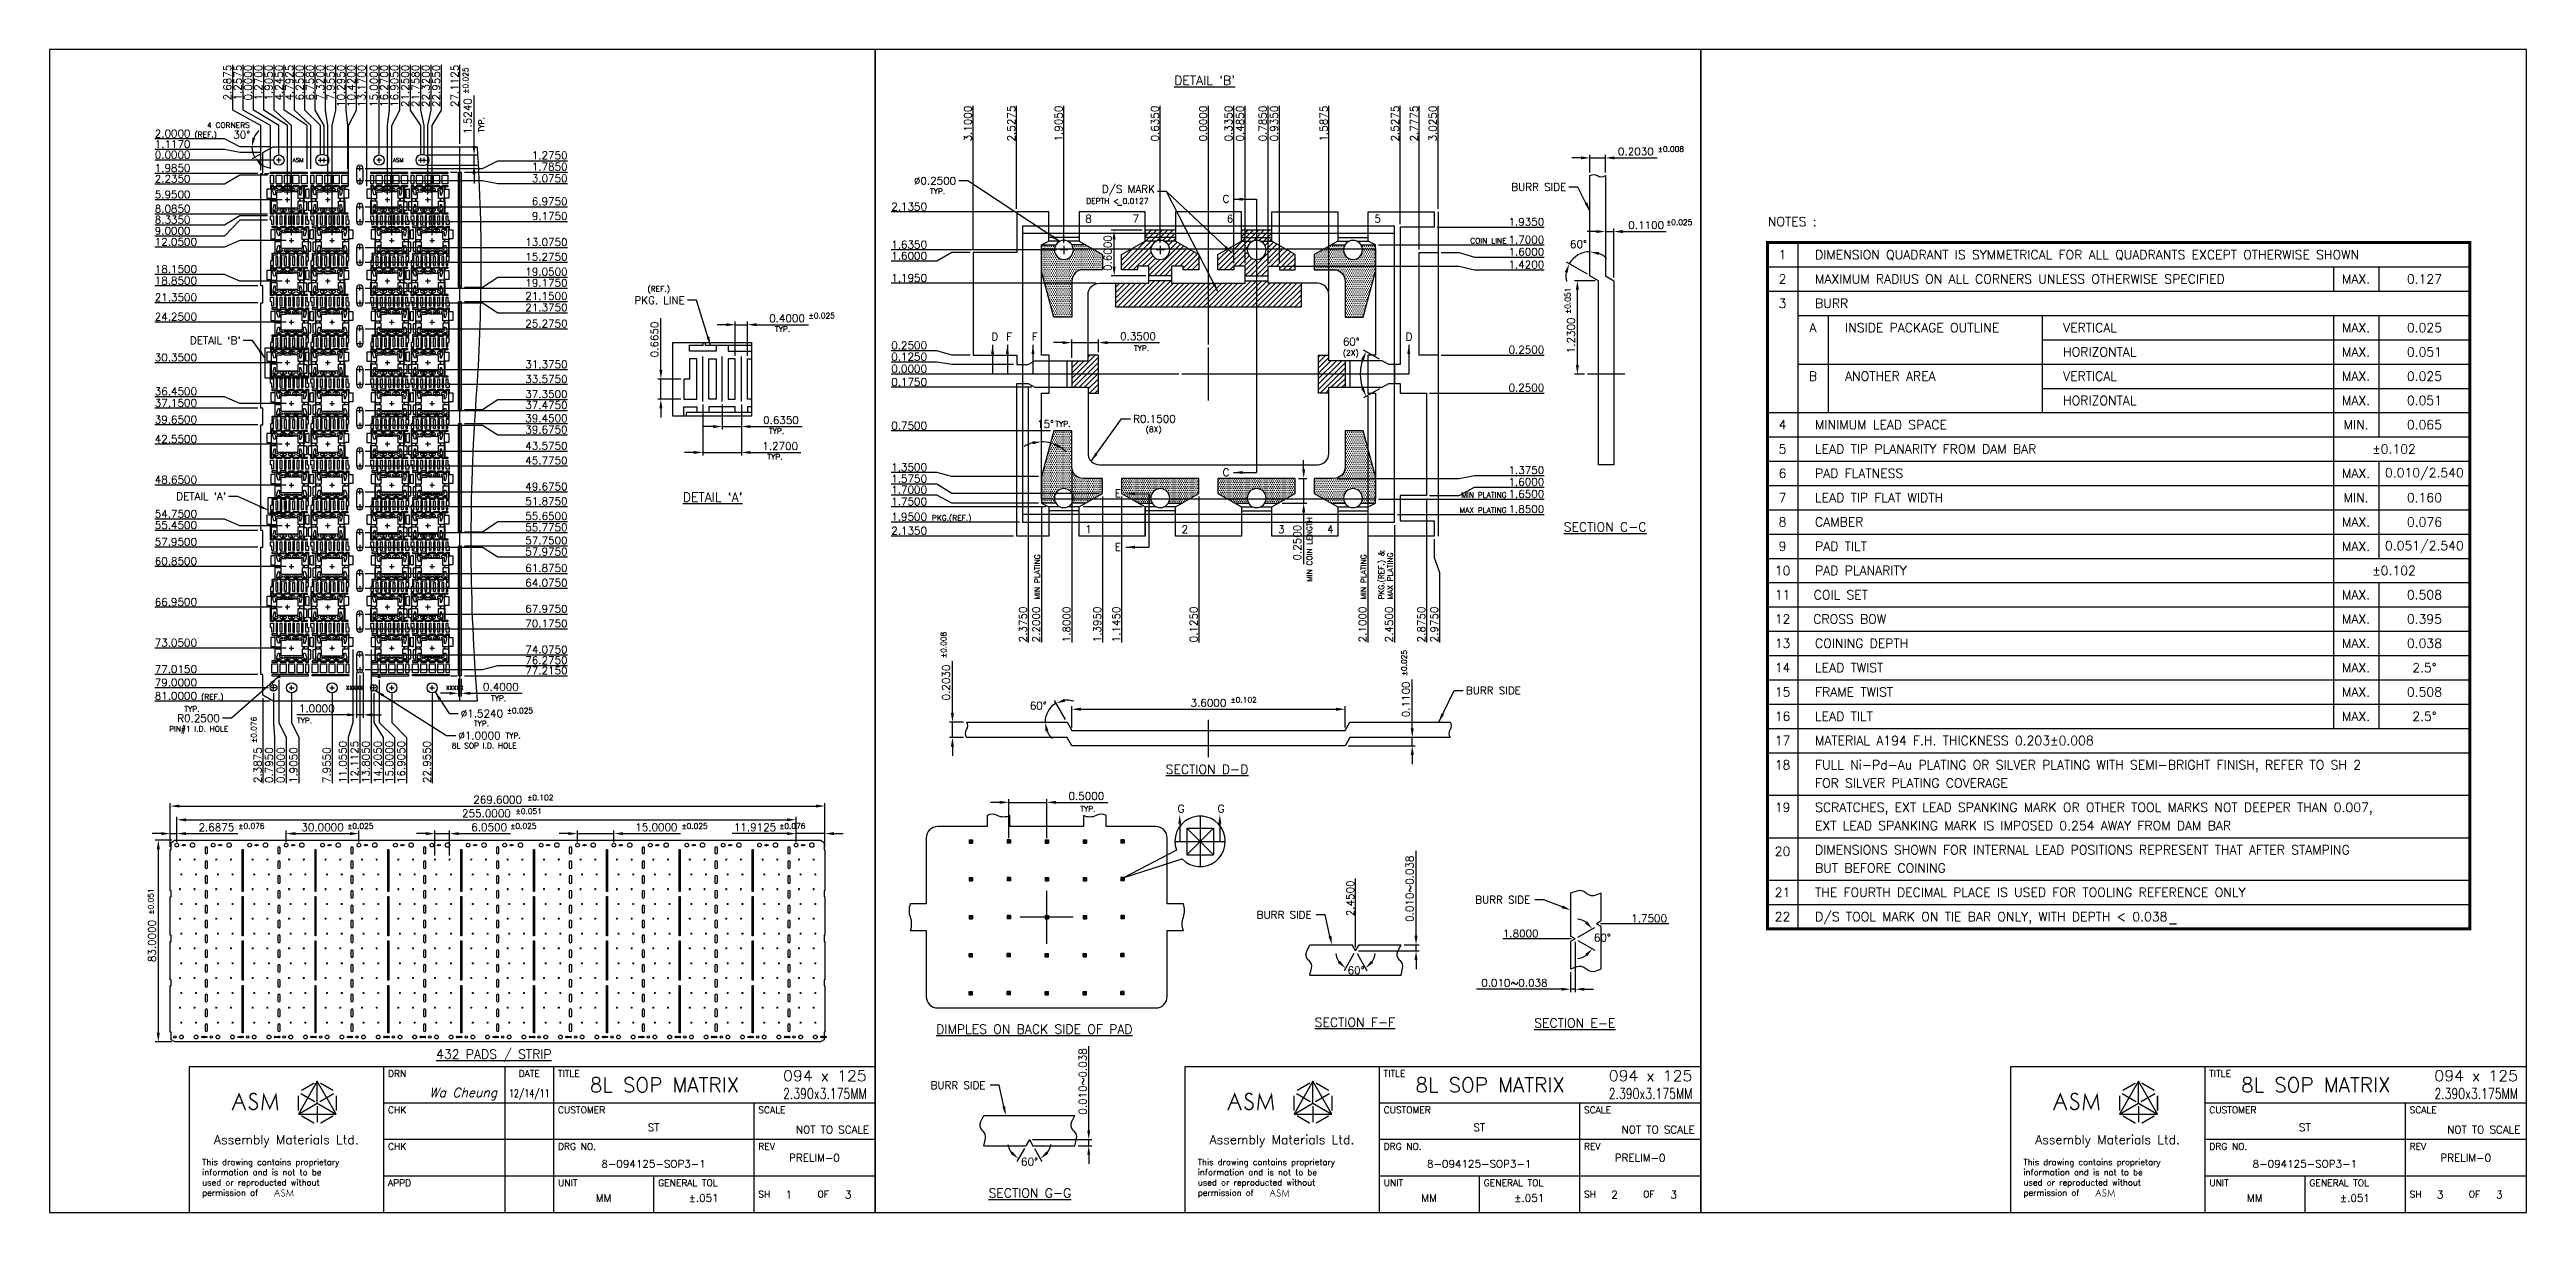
# Model space of a CAD drawing. Extents: x 5 to 821, y 9 to 392.
import ezdxf
from ezdxf.enums import TextEntityAlignment as Align
from ezdxf.lldxf.tags import DXFTag

# ---------------------------------------------------------------- set-up
doc = ezdxf.new("R2010")
doc.units = 0
doc.header["$LTSCALE"] = 8
doc.header["$MEASUREMENT"] = 0
for name, color, linetype in [('CEN', 2, 'CENTER'), ('COIN-LINE', 4, 'Continuous'), ('DIM', 7, 'Continuous'), ('DRAWING-SHEET', 6, 'Continuous'), ('LF-LINE', 1, 'Continuous'), ('PKG-OUT', 3, 'HIDDEN'), ('PLOTTING-AREA', 5, 'Continuous')]:
    doc.layers.add(name, color=color, linetype=linetype)
doc.styles.add('ROMANS', font='romans', dxfattribs={"height": 2.5})
doc.styles.add('SCRIPTC', font='scriptc', dxfattribs={"height": 2.5})
doc.styles.add('SIMPLEX', font='SIMPLEX', dxfattribs={"height": 2.5})
doc.styles.get("Standard").update_dxf_attribs({"font": 'SIMPLEX', "height": 3})
tags = doc.linetypes.add('CENTER', pattern=[2, 1.25, -0.25, 0.25, -0.25]).pattern_tags.tags
tags[10:11] = [DXFTag(74, 4), DXFTag(75, 0), DXFTag(340, '0'), DXFTag(46, 1.0), DXFTag(50, 0.0), DXFTag(44, 0.0), DXFTag(45, 0.0)]
tags[8:9] = [DXFTag(74, 4), DXFTag(75, 0), DXFTag(340, '0'), DXFTag(46, 1.0), DXFTag(50, 0.0), DXFTag(44, 0.0), DXFTag(45, 0.0)]
tags[6:7] = [DXFTag(74, 4), DXFTag(75, 0), DXFTag(340, '0'), DXFTag(46, 1.0), DXFTag(50, 0.0), DXFTag(44, 0.0), DXFTag(45, 0.0)]
tags[4:5] = [DXFTag(74, 4), DXFTag(75, 0), DXFTag(340, '0'), DXFTag(46, 1.0), DXFTag(50, 0.0), DXFTag(44, 0.0), DXFTag(45, 0.0)]
tags = doc.linetypes.add('HIDDEN', pattern=[0.375, 0.25, -0.125]).pattern_tags.tags
tags[6:7] = [DXFTag(74, 4), DXFTag(75, 0), DXFTag(340, '0'), DXFTag(46, 1.0), DXFTag(50, 0.0), DXFTag(44, 0.0), DXFTag(45, 0.0)]
tags[4:5] = [DXFTag(74, 4), DXFTag(75, 0), DXFTag(340, '0'), DXFTag(46, 1.0), DXFTag(50, 0.0), DXFTag(44, 0.0), DXFTag(45, 0.0)]
doc.dimstyles.get("Standard").update_dxf_attribs({"dimtxt": 0.18, "dimasz": 0.18, "dimexe": 0.18, "dimexo": 0.0625, "dimgap": 0.09, "dimtad": 0, "dimtih": 1, "dimtoh": 1, "dimdec": 4, "dimzin": 0, "dimdsep": 46, "dimtxsty": 'Standard', "dimcen": 0.09, "dimadec": 0, "dimazin": 0, "dimtfac": 1, "dimtdec": 4, "dimtofl": 0, "dimtmove": 0, "dimatfit": 3, "dimfxl": 0, "dimtolj": 1, "dimtzin": 0, "dimarcsym": 0})
pattern_1 = [(0, (272, 8.4643), (0.3125, 0.625), [0, -0.625])]

msp = doc.modelspace()

# ---------------------------------------------------------------- texts
at = {"style": 'SIMPLEX'}
for s, height, p in [('8', 2.5, (346.22, 335.03)), ('7', 2.5, (361.82, 335.03)), ('6', 2.5, (392.83, 335.03)), ('5', 2.5, (441.47, 335.03)), ('NOTES :', 3, (571.06, 333.85)), ('DIMENSION QUADRANT IS SYMMETRICAL FOR ALL QUADRANTS EXCEPT OTHERWISE SHOWN', 3, (586.63, 322.92)), ('MAXIMUM RADIUS ON ALL CORNERS UNLESS OTHERWISE SPECIFIED', 3, (586.63, 314.92)), ('BURR', 3, (586.63, 306.92)), ('INSIDE PACKAGE OUTLINE', 3, (596.52, 298.92)), ('VERTICAL', 3, (668.35, 298.92)), ('HORIZONTAL', 3, (668.35, 290.92)), ('ANOTHER AREA', 3, (596.52, 282.92)), ('VERTICAL', 3, (668.35, 282.92)), ('HORIZONTAL', 3, (668.35, 274.92)), ('MINIMUM LEAD SPACE ', 3, (586.63, 266.92)), ('LEAD TIP PLANARITY FROM DAM BAR', 3, (586.63, 258.92)), ('PAD FLATNESS', 3, (586.63, 250.92)), ('LEAD TIP FLAT WIDTH', 3, (586.63, 242.92)), ('CAMBER', 3, (586.63, 234.92)), ('1', 2.5, (346.22, 232.73)), ('2', 2.5, (377.97, 232.73)), ('3', 2.5, (409.72, 232.73)), ('4', 2.5, (425.87, 232.73)), ('PAD TILT', 3, (586.63, 226.92)), ('PAD PLANARITY ', 3, (586.63, 218.92)), ('COIL SET', 3, (586.19, 210.92)), ('CROSS BOW', 3, (586.03, 202.92)), ('COINING DEPTH', 3, (586.63, 194.92)), ('LEAD TWIST', 3, (586.63, 186.92)), ('FRAME TWIST', 3, (586.63, 178.92)), ('LEAD TILT', 3, (586.63, 170.92)), ('MATERIAL A194 F.H. THICKNESS 0.203%%P0.008', 3, (586.63, 162.92)), ('FULL Ni-Pd-Au PLATING OR SILVER PLATING WITH SEMI-BRIGHT FINISH, REFER TO SH 2', 3, (586.63, 154.92)), ('FOR SILVER PLATING COVERAGE', 3, (586.63, 148.92)), ('SCRATCHES, EXT LEAD SPANKING MARK OR OTHER TOOL MARKS NOT DEEPER THAN 0.007,', 3, (586.63, 140.92)), ('EXT LEAD SPANKING MARK IS IMPOSED 0.254 AWAY FROM DAM BAR ', 3, (586.63, 134.92)), ('DIMENSIONS SHOWN FOR INTERNAL LEAD POSITIONS REPRESENT THAT AFTER STAMPING', 3, (586.63, 126.92)), ('BUT BEFORE COINING', 3, (586.63, 120.92)), ('THE FOURTH DECIMAL PLACE IS USED FOR TOOLING REFERENCE ONLY', 3, (586.63, 112.92)), ('D/S TOOL MARK ON TIE BAR ONLY, WITH DEPTH < 0.038', 3, (586.63, 104.92))]:
    msp.add_text(s, height=height, dxfattribs=at).set_placement(p)
for s, p in [('1', (575.92, 324.42)), ('2', (575.92, 316.42)), ('MAX.', (764.88, 316.42)), ('0.127', (787.38, 316.42)), ('3', (575.92, 308.42)), ('A', (585.92, 300.42)), ('MAX.', (764.88, 300.42)), ('MAX.', (764.88, 292.42)), ('0.025', (787.38, 300.42)), ('0.051', (787.38, 292.42)), ('B', (585.92, 284.42)), ('MAX.', (764.88, 284.42)), ('0.025', (787.38, 284.42)), ('MAX.', (764.88, 276.42)), ('0.051', (787.38, 276.42)), ('4', (575.92, 268.42)), ('MIN.', (764.88, 268.42)), ('0.065', (787.38, 268.42)), ('5', (575.92, 260.42)), ('%%P0.102', (777.35, 260.42)), ('6', (575.92, 252.42)), ('MAX.', (764.88, 252.42)), ('0.010/2.540', (787.38, 252.42)), ('7', (575.92, 244.42)), ('MIN.', (764.88, 244.42)), ('0.160', (787.38, 244.42)), ('8', (575.92, 236.42)), ('MAX.', (764.88, 236.42)), ('0.076', (787.41, 236.42)), ('9', (575.92, 228.42)), ('MAX.', (764.88, 228.42)), ('0.051/2.540', (787.38, 228.42)), ('10', (575.92, 220.42)), ('%%P0.102', (777.35, 220.42)), ('11', (575.92, 212.42)), ('MAX.', (764.88, 212.42)), ('0.508', (787.38, 212.42)), ('12', (575.92, 204.42)), ('MAX.', (764.88, 204.42)), ('0.395', (787.38, 204.42)), ('13', (575.92, 196.42)), ('MAX.', (764.88, 196.42)), ('0.038', (787.38, 196.42)), ('14', (575.92, 188.42)), ('MAX.', (764.88, 188.42)), ('2.5%%D', (787.38, 188.42)), ('15', (575.92, 180.42)), ('MAX.', (764.88, 180.42)), ('0.508', (787.38, 180.42)), ('16', (575.92, 172.42)), ('MAX.', (764.88, 172.42)), ('2.5%%D', (787.38, 172.42)), ('17', (575.92, 164.42)), ('18', (575.92, 156.42)), ('19', (575.92, 142.42)), ('20', (575.92, 127.93)), ('21', (575.92, 114.42)), ('22', (575.92, 106.42))]:
    msp.add_text(s, height=3, dxfattribs=at).set_placement(p, align=Align.MIDDLE)
for s, height, style, p in [('Wa Cheung', 3, 'SCRIPTC', (152.5, 47)), ('NOT TO SCALE', 2.5, 'SIMPLEX', (275, 35)), ('NOT TO SCALE', 2.5, 'SIMPLEX', (547, 35)), ('NOT TO SCALE', 2.5, 'SIMPLEX', (819, 35))]:
    msp.add_text(s, height=height, dxfattribs=dict(style=style)).set_placement(p, align=Align.RIGHT)
at = {"style": 'SIMPLEX', "width": 0.820275}
msp.add_text('12/14/11', height=2.5, dxfattribs=at).set_placement((156.36, 47), (169.73, 47), align=Align.FIT)
at = {"style": 'SIMPLEX'}
for s, p in [('ST', (204, 35)), ('ST', (476, 35)), ('ST', (748, 35)), ('8-094125-SOP3-1', (204, 23)), ('8-094125-SOP3-1', (476, 23)), ('8-094125-SOP3-1', (748, 23))]:
    msp.add_text(s, height=2.5, dxfattribs=at).set_placement(p, align=Align.BOTTOM_CENTER)
for p in [(257, 27), (529, 27), (801, 27)]:
    msp.add_text('PRELIM-0', height=2.5, dxfattribs=at).set_placement(p, align=Align.MIDDLE_CENTER)
for s, p in [('MM', (187.5, 15)), ('%%P.051', (220.5, 15)), ('MM', (459.5, 15)), ('%%P.051', (492.5, 15)), ('MM', (731.5, 15)), ('%%P.051', (764.5, 15))]:
    msp.add_text(s, height=2.5, dxfattribs=at).set_placement(p, align=Align.TOP_CENTER)
for s, p in [('1', (247.5, 14.88)), ('3', (267, 14.88)), ('2', (519.5, 14.88)), ('3', (539, 14.88)), ('3', (791.5, 14.88)), ('3', (811, 14.88))]:
    msp.add_text(s, height=2.5, dxfattribs=at).set_placement(p, align=Align.MIDDLE_LEFT)
at = {"insert": (453.08, 115.62), "char_height": 2.5, "attachment_point": 5, "rotation": 90, "style": 'SIMPLEX'}
msp.add_mtext('\\A1;0.010~0.038', dxfattribs=at)
at = {"layer": 'DIM', "style": 'SIMPLEX'}
for s, p in [('2.6875', (64.85, 387)), ('1.2575', (68.25, 387)), ('0.0000', (71.65, 387)), ('1.2700', (75.05, 387)), ('1.9050', (78.45, 387)), ('4.2450', (81.85, 387)), ('4.7925', (85.25, 387)), ('6.2500', (88.65, 387)), ('6.7580', (92.05, 387)), ('7.3200', (95.45, 387)), ('7.9550', (98.85, 387)), ('10.2950', (102.25, 387)), ('10.4200', (105.65, 387)), ('13.1700', (109.05, 387)), ('15.0000', (113.07, 387)), ('16.2700', (116.47, 387)), ('16.9050', (119.87, 387)), ('21.2500', (123.42, 387)), ('21.7580', (126.82, 387)), ('22.3200', (130.22, 387)), ('22.9550', (133.62, 387)), ('27.1125', (139.72, 387)), ('3.1000', (308.79, 373.51)), ('2.5275', (323.1, 373.51)), ('1.9050', (338.67, 373.51)), ('0.6350', (370.42, 373.51)), ('0.0000', (386.29, 373.51)), ('0.3350', (394.67, 373.51)), ('0.4850', (398.42, 373.51)), ('0.7850', (405.92, 373.51)), ('0.9350', (409.67, 373.51)), ('1.5875', (425.98, 373.51)), ('2.5275', (449.48, 373.51)), ('2.7775', (455.73, 373.51)), ('3.0250', (461.92, 373.51))]:
    msp.add_text(s, height=2.5, rotation=90, dxfattribs=at).set_placement(p, align=Align.RIGHT)
for s, height, p in [('%%P0.025', 1.8, (142.96, 377.48)), ('TYP.', 1.8, (148.14, 364.73)), ('%%p0.051', 1.8, (506.04, 304.93)), ('MIN COIN LENGTH', 1.8, (420.97, 216.67)), ('MIN PLATING', 1.8, (331.29, 210.85)), ('MIN PLATING', 1.8, (438.79, 210.85)), ('PKG.(REF.) &', 1.8, (444.65, 210.85)), ('MAX PLATING', 1.8, (447.54, 210.85)), ('2.3750', 2.5, (326.92, 196.76)), ('2.2000', 2.5, (331.29, 196.76)), ('1.8000', 2.5, (341.29, 196.76)), ('1.3950', 2.5, (351.42, 196.76)), ('1.1450', 2.5, (357.67, 196.76)), ('0.1250', 2.5, (383.17, 196.76)), ('2.1000', 2.5, (438.79, 196.76)), ('2.4500', 2.5, (447.54, 196.76)), ('2.8750', 2.5, (458.17, 196.76)), ('2.9750', 2.5, (462.42, 196.76)), ('%%p0.008', 1.8, (300.44, 191.58)), ('%%p0.025', 1.8, (452.15, 185.61)), ('%%P0.076', 1.8, (73.18, 163.6)), ('11.0550', 2.5, (102.87, 150.4)), ('12.1125', 2.5, (106.72, 150.4)), ('13.8050', 2.5, (110.44, 150.4)), ('14.2050', 2.5, (114.38, 150.4)), ('15.0000', 2.5, (118.19, 150.4)), ('16.9050', 2.5, (122.11, 150.4)), ('22.9550', 2.5, (130.57, 150.4)), ('2.3875', 2.5, (74.82, 150.4)), ('0.7950', 2.5, (78.59, 150.4)), ('0.0000', 2.5, (82.41, 150.4)), ('1.9050', 2.5, (86.6, 150.4)), ('7.9550', 2.5, (97.57, 150.4)), ('%%p0.051', 1.8, (39.28, 107.06)), ('2.4500', 2.5, (434.76, 106.56))]:
    msp.add_text(s, height=height, rotation=90, dxfattribs=at).set_placement(p)
for s, height, p in [('4 CORNERS', 1.8, (56.91, 366.19)), ('2.0000', 2.5, (39.66, 363.07)), ('1.1170', 2.5, (39.66, 359.58)), ('(REF.)', 1.8, (52.74, 363.07)), ('30%%d', 2.5, (65.53, 362.69)), ('%%p0.008', 1.8, (534.82, 358.32)), ('0.0000', 2.5, (39.66, 356.1)), ('1.9850', 2.5, (39.66, 351.73)), ('2.2350', 2.5, (39.66, 348.16)), ('5.9500', 2.5, (39.66, 343.01)), ('TYP.', 1.8, (295.04, 344.44)), ('DEPTH < 0.0127', 1.8, (346.56, 341.21)), ('C', 2.5, (391.47, 341.57)), ('8.0850', 2.5, (39.66, 338.31)), ('8.3350', 2.5, (39.66, 334.69)), ('2.1350', 2.5, (282.29, 339.01)), ('%%p0.025', 1.8, (537.56, 334.21)), ('9.0000', 2.5, (39.66, 331.05)), ('12.0500', 2.5, (39.66, 327.41)), ('1.6350', 2.5, (282.29, 326.51)), ('60%%D', 2.5, (505.89, 326.64)), ('18.1500', 2.5, (39.66, 318.43)), ('1.6000', 2.5, (282.29, 322.81)), ('21.3500', 2.5, (39.66, 309.13)), ('18.8500', 2.5, (39.66, 314.63)), ('(REF.)', 1.8, (201.98, 312.27)), ('1.1950', 2.5, (282.29, 315.51)), ('24.2500', 2.5, (39.66, 302.75)), ('%%p0.025', 1.8, (255.1, 303.47)), ('TYP.', 1.8, (243.98, 299.04)), ('0.2500', 2.5, (282.29, 293.32)), ('D', 2.5, (315.29, 296.18)), ('F', 2.5, (320.15, 296.18)), ('F', 2.5, (328.59, 296.18)), ('TYP.', 1.8, (362.24, 292.74)), ('60%%d', 2.5, (431.07, 294.51)), ('D', 2.5, (451.77, 296.18)), ('30.3500', 2.5, (39.66, 289.33)), ('0.1250', 2.5, (282.29, 289.58)), ('0.0000', 2.5, (282.29, 285.63)), ('(2X)', 1.8, (431.07, 291.21)), ('36.4500', 2.5, (39.66, 278.17)), ('0.1750', 2.5, (282.29, 281.26)), ('37.1500', 2.5, (39.66, 274.37)), ('39.6500', 2.5, (39.66, 268.87)), ('0.7500', 2.5, (282.29, 266.88)), ('15%%d', 2.5, (330.33, 267.4)), ('TYP.', 1.8, (336.34, 267.76)), ('42.5500', 2.5, (39.66, 262.49)), ('TYP.', 1.8, (241.98, 265.49)), ('(8X)', 1.8, (366.12, 266.03)), ('TYP.', 1.8, (241.5, 256.97)), ('1.3500', 2.5, (282.29, 253.17)), ('C', 2.5, (391.47, 251.49)), ('48.6500', 2.5, (39.66, 249.07)), ('1.5750', 2.5, (282.29, 249.4)), ('1.7000', 2.5, (282.29, 245.77)), ('E', 2.5, (355.93, 244.58)), ('54.7500', 2.5, (39.66, 237.83)), ('1.7500', 2.5, (282.29, 241.88)), ('1.9500', 2.5, (282.29, 236.88)), ('PKG.(REF.)', 1.8, (295.69, 236.88)), ('55.4500', 2.5, (39.66, 234.11)), ('57.9500', 2.5, (39.66, 228.61)), ('2.1350', 2.5, (282.29, 232.26)), ('E', 2.5, (355.93, 226.9)), ('60.8500', 2.5, (39.66, 222.23)), ('66.9500', 2.5, (39.66, 208.81)), ('73.0500', 2.5, (39.66, 195.39)), ('77.0150', 2.5, (39.66, 186.67)), ('79.0000', 2.5, (39.66, 182.3)), ('81.0000', 2.5, (39.66, 177.9)), ('(REF.)', 1.8, (54.92, 177.9)), ('TYP.', 1.8, (49.41, 173.9)), ('TYP.', 1.8, (86.51, 170.13)), ('TYP.', 1.8, (150.45, 177.43)), ('%%P0.025', 1.8, (155.64, 173.37)), ('60%%D', 2.5, (327.94, 174.66)), ('%%p0.102', 1.8, (394.07, 176.93)), ('PIN#1 I.D. HOLE', 1.8, (44.38, 167.36)), ('8L SOP I.D. HOLE', 1.8, (137.52, 161.85)), ('TYP.', 1.8, (144.77, 169.11)), ('TYP.', 1.8, (155.21, 165.11)), ('%%p0.051', 1.8, (158.55, 140.25)), ('%%p0.102', 1.8, (162.36, 144.75)), ('TYP.', 1.8, (344.54, 141.02)), ('%%p0.076', 1.8, (67.17, 135.36)), ('%%p0.025', 1.8, (103.06, 135.36)), ('%%p0.025', 1.8, (156.77, 135.36)), ('%%p0.025', 1.8, (213.18, 135.36)), ('%%p0.076', 1.8, (245.37, 135.36)), ('1.7500', 2.5, (526.08, 104.61)), ('1.8000', 2.5, (483.78, 99.61))]:
    msp.add_text(s, height=height, dxfattribs=at).set_placement(p)
for s, height, p in [('1.2750', 2.5, (175.66, 355.9)), ('1.7850', 2.5, (175.66, 352.17)), ('3.0750', 2.5, (175.66, 348.33)), ('6.9750', 2.5, (175.66, 340.75)), ('9.1750', 2.5, (175.66, 335.91)), ('1.9350', 2.5, (497.42, 334.01)), ('13.0750', 2.5, (175.66, 327.33)), ('COIN LINE', 1.8, (485, 328.13)), ('1.7000', 2.5, (497.42, 328.13)), ('1.6000', 2.5, (497.42, 324.12)), ('15.2750', 2.5, (175.66, 322.49)), ('19.0500', 2.5, (175.66, 317.57)), ('1.4200', 2.5, (497.42, 319.92)), ('21.1500', 2.5, (175.66, 309.57)), ('19.1750', 2.5, (175.66, 313.91)), ('21.3750', 2.5, (175.66, 305.8)), ('25.2750', 2.5, (175.66, 300.49)), ('0.2500', 2.5, (497.42, 291.88)), ('31.3750', 2.5, (175.66, 287.08)), ('33.5750', 2.5, (175.66, 282.24)), ('37.3500', 2.5, (175.66, 277.26)), ('0.2500', 2.5, (497.42, 279.38)), ('37.4750', 2.5, (175.66, 273.65)), ('39.4500', 2.5, (175.66, 269.31)), ('39.6750', 2.5, (175.66, 265.59)), ('43.5750', 2.5, (175.66, 260.24)), ('45.7750', 2.5, (175.66, 255.4)), ('1.3750', 2.5, (497.42, 252.22)), ('49.6750', 2.5, (175.66, 246.82)), ('MIN PLATING', 1.8, (485, 244.38)), ('1.6000', 2.5, (497.42, 248.34)), ('1.6500', 2.5, (497.42, 244.38)), ('51.8750', 2.5, (175.66, 241.98)), ('55.6500', 2.5, (175.66, 237.11)), ('MAX PLATING', 1.8, (485, 239.38)), ('1.8500', 2.5, (497.42, 239.38)), ('55.7750', 2.5, (175.66, 233.4)), ('57.7500', 2.5, (175.66, 229.05)), ('57.9750', 2.5, (175.66, 225.39)), ('61.8750', 2.5, (175.66, 219.98)), ('64.0750', 2.5, (175.66, 215.13)), ('70.1750', 2.5, (175.66, 201.72)), ('67.9750', 2.5, (175.66, 206.56)), ('74.0750', 2.5, (175.66, 193.14)), ('76.2750', 2.5, (175.66, 189.63)), ('77.2150', 2.5, (175.66, 186.23))]:
    msp.add_text(s, height=height, dxfattribs=at).set_placement(p, align=Align.RIGHT)
for p in [(376.6, 141.98), (389.81, 141.98)]:
    msp.add_text('G', height=2.5, dxfattribs=at).set_placement(p, align=Align.MIDDLE_LEFT)
for p in [(420.79, 107.02), (492.8, 111.98), (313.35, 50.9)]:
    msp.add_text('BURR SIDE', height=2.5, dxfattribs=at).set_placement(p, align=Align.MIDDLE_RIGHT)
for p in [(516.55, 99.5), (435.42, 88.72), (327.82, 25.7)]:
    msp.add_text('60%%d', height=2.5, dxfattribs=at).set_placement(p, align=Align.MIDDLE_CENTER)
msp.add_text('0.010~0.038', height=2.5, rotation=90, dxfattribs=at).set_placement((345.36, 52.14), align=Align.MIDDLE_CENTER)
at = {"layer": 'DIM', "char_height": 2.5, "attachment_point": 5, "rotation": 90, "style": 'SIMPLEX'}
for s, insert in [('\\A1;1.5240', (142.75, 370.08)), ('\\A1;0.6000', (353.62, 324.97)), ('\\A1;0.6650', (204.3, 296.52)), ('\\A1;1.2300', (506.23, 297.86)), ('\\A1;0.2500', (416.06, 229.59)), ('\\A1;0.2030', (300.34, 183.52)), ('\\A1;0.1100', (451.83, 177.97)), ('\\A1;83.0000', (38.73, 98.39))]:
    msp.add_mtext(s, dxfattribs=dict(at, insert=insert))
at = {"layer": 'DIM', "char_height": 2.5, "style": 'SIMPLEX'}
for s, insert, attachment_point in [('\\A1;0.2030', (527.6, 358.42), 5), ('\\A1;%%C0.2500', (303.68, 347.52), 9), ('\\A1;D/S MARK', (369.17, 343.96), 9), ('\\A1;BURR SIDE', (504.67, 345.47), 9), ('\\A1;0.1100', (531.02, 334.16), 5), ('PKG. LINE', (214.28, 308.17), 9), ('\\A1;0.4000', (247.96, 303.48), 5), ("\\A1;DETAIL `B'", (67.97, 294.94), 9), ('\\A1;0.3500', (363.58, 297.57), 5), ('\\A1;0.6350', (245.96, 269.93), 5), ('\\A1;R0.1500', (361.99, 271.61), 1), ('\\A1;1.2700', (245.72, 261.41), 5), ("\\A1;DETAIL `A'", (63.16, 243.6), 9), ('\\A1;0.4000', (153.7, 182.08), 5), ('\\A1;BURR SIDE', (471.61, 182.15), 1), ('\\A1;R0.2500', (61.11, 170.51), 9), ('\\A1;1.0000', (93.04, 174.99), 5), ('\\A1;%%C1.5240', (140.47, 174.56), 1), ('3.6000', (386.79, 176.83), 5), ('\\A1;%%C1.0000', (139.68, 167.3), 1), ('\\A1;0.5000', (346.57, 146.16), 5), ('255.0000', (148.93, 140.42), 5), ('\\A1;269.6000', (152.62, 144.95), 5), ('\\A1;2.6875', (59.97, 135.87), 5), ('\\A1;30.0000', (94.93, 135.87), 5), ('6.0500', (149.83, 135.87), 5), ('\\A1;15.0000', (204.92, 135.87), 5), ('\\A1;11.9125', (237.41, 135.87), 5), ('\\A1;0.010~0.038', (487.59, 84.62), 5)]:
    msp.add_mtext(s, dxfattribs=dict(at, insert=insert, attachment_point=attachment_point))
at = {"layer": 'LF-LINE'}
for s, style, p in [("%%UDETAIL `B'", 'ROMANS', (375.52, 380.37)), ("%%UDETAIL `A'", 'ROMANS', (213.64, 243.07)), ('%%USECTION C-C', 'SIMPLEX', (503.84, 233.26)), ('%%USECTION D-D', 'SIMPLEX', (372.7, 153.46)), ('%%UDIMPLES ON BACK SIDE OF PAD', 'SIMPLEX', (297.11, 67.86)), ('%%USECTION F-F', 'SIMPLEX', (421.79, 70.14)), ('%%USECTION E-E', 'SIMPLEX', (494.12, 69.87)), ('%%U432 PADS / STRIP', 'ROMANS', (132.35, 59.64)), ('%%USECTION G-G', 'SIMPLEX', (314.35, 13.91))]:
    msp.add_text(s, height=3, dxfattribs=dict(at, style=style)).set_placement(p)
at = {"layer": 'LF-LINE', "style": 'SIMPLEX'}
for p in [(183, 51), (455, 51), (727, 51)]:
    msp.add_text('8L SOP MATRIX ', height=4.8, dxfattribs=at).set_placement(p, align=Align.MIDDLE_LEFT)
for s, width, p, p2 in [('2.390x3.175MM', 0.709774, (246.65, 46.38), (274.22, 46.38)), ('094 x 125', 1.002286, (246.65, 52.27), (274.22, 52.27)), ('2.390x3.175MM', 0.709774, (518.65, 46.38), (546.22, 46.38)), ('094 x 125', 1.002286, (518.65, 52.27), (546.22, 52.27)), ('2.390x3.175MM', 0.709774, (790.65, 46.38), (818.22, 46.38)), ('094 x 125', 1.002286, (790.65, 52.27), (818.22, 52.27))]:
    msp.add_text(s, height=3.5, dxfattribs=dict(at, width=width)).set_placement(p, p2, align=Align.FIT)
at = {"layer": 'PKG-OUT', "style": 'SIMPLEX'}
for s, height, p in [('ASM', 1.32, (86.88, 355.6)), ('ASM', 1.32, (119.88, 355.6)), ('XXXXX', 1.32, (105.48, 181.8)), ('XXXXX', 1.32, (138.48, 181.8)), ('ASM', 0.48, (49.22, 129.99)), ('ASM', 0.48, (61.22, 129.99)), ('ASM', 0.48, (73.22, 129.99)), ('ASM', 0.48, (85.22, 129.99)), ('ASM', 0.48, (97.22, 129.99)), ('ASM', 0.48, (109.22, 129.99)), ('ASM', 0.48, (121.22, 129.99)), ('ASM', 0.48, (133.22, 129.99)), ('ASM', 0.48, (145.22, 129.99)), ('ASM', 0.48, (157.22, 129.99)), ('ASM', 0.48, (169.22, 129.99)), ('ASM', 0.48, (181.22, 129.99)), ('ASM', 0.48, (193.22, 129.99)), ('ASM', 0.48, (205.22, 129.99)), ('ASM', 0.48, (217.22, 129.99)), ('ASM', 0.48, (229.22, 129.99)), ('ASM', 0.48, (241.22, 129.99)), ('ASM', 0.48, (253.22, 129.99)), ('XXXXX', 0.48, (55.98, 66.79)), ('XXXXX', 0.48, (67.98, 66.79)), ('XXXXX', 0.48, (79.98, 66.79)), ('XXXXX', 0.48, (91.98, 66.79)), ('XXXXX', 0.48, (103.98, 66.79)), ('XXXXX', 0.48, (115.98, 66.79)), ('XXXXX', 0.48, (127.98, 66.79)), ('XXXXX', 0.48, (139.98, 66.79)), ('XXXXX', 0.48, (151.98, 66.79)), ('XXXXX', 0.48, (163.98, 66.79)), ('XXXXX', 0.48, (175.98, 66.79)), ('XXXXX', 0.48, (187.98, 66.79)), ('XXXXX', 0.48, (199.98, 66.79)), ('XXXXX', 0.48, (211.98, 66.79)), ('XXXXX', 0.48, (223.98, 66.79)), ('XXXXX', 0.48, (235.98, 66.79)), ('XXXXX', 0.48, (247.98, 66.79)), ('XXXXX', 0.48, (259.98, 66.79))]:
    msp.add_text(s, height=height, dxfattribs=at).set_placement(p, align=Align.MIDDLE_CENTER)

# ---------------------------------------------------------------- blocks, each defined once
blk = doc.blocks.new('TABLET1')
at = {"layer": 'PLOTTING-AREA', "color": 1}
for p, q in [((149.21, 52.2), (142.98, 41.4)), ((155.45, 41.4), (149.21, 52.2)), ((149.21, 45), (149.21, 52.2)), ((142.98, 41.4), (149.21, 45)), ((142.98, 41.4), (155.45, 41.4)), ((149.21, 45), (155.45, 41.4))]:
    blk.add_line(p, q, dxfattribs=at)
at = {"layer": 'PLOTTING-AREA'}
for p, q in [((277, 45), (171, 45)), ((277, 33), (171, 33)), ((277, 21), (171, 21)), ((204, 21), (204, 9))]:
    blk.add_line(p, q, dxfattribs=at)
blk.add_lwpolyline([(5, 392), (5, 9), (277, 9), (277, 392)], close=True, dxfattribs=at)
for points in [[(277, 57), (107, 57), (107, 9)], [(171, 57), (171, 9)], [(237, 45), (237, 9)]]:
    blk.add_lwpolyline(points, dxfattribs=at)
at = {"layer": 'PLOTTING-AREA', "color": 1}
for points, const_width in [([(143.99, 49.18), (148.2, 51.61)], 0.45), ([(150.23, 51.61), (154.44, 49.18)], 0.45), ([(121.2, 42.67), (123.44, 47.97), (125.58, 42.67)], 0.453), ([(122.19, 45), (124.64, 45)], 0.453), ([(131.01, 42.67), (131.59, 47.75), (133.55, 43.24), (135.57, 47.75), (136.13, 42.67)], 0.432), ([(142.98, 42.57), (142.98, 47.43)], 0.45), ([(143.76, 48.15), (148.43, 45.45)], 0.45), ([(148.2, 38.39), (143.99, 40.82)], 0.45), ([(149.21, 38.7), (149.21, 44.1)], 0.45), ([(149.99, 45.45), (154.67, 48.15)], 0.45), ([(154.44, 40.82), (150.23, 38.39)], 0.45), ([(155.45, 47.43), (155.45, 42.57)], 0.45), ([(135.04, 14.2), (135.97, 16.41), (136.87, 14.2)], 0.189), ([(139.13, 14.2), (139.37, 16.32), (140.19, 14.44), (141.03, 16.32), (141.26, 14.2)], 0.18), ([(135.45, 15.18), (136.47, 15.18)], 0.189)]:
    blk.add_lwpolyline(points, dxfattribs=dict(at, const_width=const_width))
at = {"layer": 'PLOTTING-AREA', "color": 1, "flags": 128}
for points, const_width in [([(129.17, 47.63, 1.322767), (127.58, 46.17), (128.84, 45.4, -1.508624), (126.78, 43.94)], 0.48), ([(138.36, 16.27, 1.322767), (137.7, 15.67), (138.22, 15.34, -1.508624), (137.37, 14.73)], 0.2)]:
    blk.add_lwpolyline(points, format="xyb", dxfattribs=dict(at, const_width=const_width))
at = {"layer": 'PLOTTING-AREA', "color": 7, "style": 'SIMPLEX'}
for s, height, p in [('TITLE', 2.2, (172.5, 53.65)), ('CUSTOMER', 2.2, (172.5, 41.65)), ('SCALE', 2.2, (238.5, 41.65)), ('This drawing contains proprietary', 2, (111.31, 24.59)), ('DRG NO.', 2.2, (172.5, 29.65)), ('REV', 2.2, (238.5, 29.65)), ('information and is not to be', 2, (111.31, 21.23)), ('used or reproducted without', 2, (111.31, 17.87)), ('permission of', 2, (111.31, 14.5)), ('UNIT', 2.2, (172.5, 17.65)), ('GENERAL TOL', 2.2, (205.5, 17.65))]:
    blk.add_text(s, height=height, dxfattribs=at).set_placement(p)
blk.add_text('Assembly Materials Ltd.', height=3, dxfattribs=at).set_placement((139, 33), align=Align.MIDDLE_CENTER)
for s, p in [('SH', (238.5, 15)), ('OF', (258, 15))]:
    blk.add_text(s, height=2.2, dxfattribs=at).set_placement(p, align=Align.MIDDLE_LEFT)
blk = doc.blocks.new('TABLET')
at = {"layer": 'DRAWING-SHEET', "color": 1}
for p, q in [((93.21, 52.2), (86.98, 41.4)), ((99.45, 41.4), (93.21, 52.2)), ((93.21, 45), (93.21, 52.2)), ((86.98, 41.4), (93.21, 45)), ((86.98, 41.4), (99.45, 41.4)), ((93.21, 45), (99.45, 41.4))]:
    blk.add_line(p, q, dxfattribs=at)
at = {"layer": 'DRAWING-SHEET'}
for p, q in [((277, 45), (115, 45)), ((277, 33), (115, 33)), ((277, 21), (115, 21)), ((204, 21), (204, 9))]:
    blk.add_line(p, q, dxfattribs=at)
blk.add_lwpolyline([(5, 392), (5, 9), (277, 9), (277, 392)], close=True, dxfattribs=at)
for points in [[(277, 57), (51, 57), (51, 9)], [(115, 57), (115, 9)], [(155, 57), (155, 9)], [(171, 57), (171, 9)], [(237, 45), (237, 9)]]:
    blk.add_lwpolyline(points, dxfattribs=at)
at = {"layer": 'DRAWING-SHEET', "color": 1}
for points, const_width in [([(87.99, 49.18), (92.2, 51.61)], 0.45), ([(94.23, 51.61), (98.44, 49.18)], 0.45), ([(65.2, 42.67), (67.44, 47.97), (69.58, 42.67)], 0.453), ([(66.19, 45), (68.64, 45)], 0.453), ([(75.01, 42.67), (75.59, 47.75), (77.55, 43.24), (79.57, 47.75), (80.13, 42.67)], 0.432), ([(86.98, 42.57), (86.98, 47.43)], 0.45), ([(87.76, 48.15), (92.43, 45.45)], 0.45), ([(92.2, 38.39), (87.99, 40.82)], 0.45), ([(93.21, 38.7), (93.21, 44.1)], 0.45), ([(93.99, 45.45), (98.67, 48.15)], 0.45), ([(98.44, 40.82), (94.23, 38.39)], 0.45), ([(99.45, 47.43), (99.45, 42.57)], 0.45), ([(79.04, 14.2), (79.97, 16.41), (80.87, 14.2)], 0.189), ([(83.13, 14.2), (83.37, 16.32), (84.19, 14.44), (85.03, 16.32), (85.26, 14.2)], 0.18), ([(79.45, 15.18), (80.47, 15.18)], 0.189)]:
    blk.add_lwpolyline(points, dxfattribs=dict(at, const_width=const_width))
at = {"layer": 'DRAWING-SHEET', "color": 1, "flags": 128}
for points, const_width in [([(73.17, 47.63, 1.322767), (71.58, 46.17), (72.84, 45.4, -1.508624), (70.78, 43.94)], 0.48), ([(82.36, 16.27, 1.322767), (81.7, 15.67), (82.22, 15.34, -1.508624), (81.37, 14.73)], 0.2)]:
    blk.add_lwpolyline(points, format="xyb", dxfattribs=dict(at, const_width=const_width))
at = {"layer": 'DRAWING-SHEET', "color": 7, "style": 'SIMPLEX'}
for s, height, p in [('DRN', 2.2, (116.5, 53.65)), ('TITLE', 2.2, (172.5, 53.65)), ('CHK', 2.2, (116.5, 41.65)), ('CUSTOMER', 2.2, (172.5, 41.65)), ('SCALE', 2.2, (238.5, 41.65)), ('This drawing contains proprietary', 2, (55.31, 24.59)), ('CHK', 2.2, (116.5, 29.65)), ('DRG NO.', 2.2, (172.5, 29.65)), ('REV', 2.2, (238.5, 29.65)), ('information and is not to be', 2, (55.31, 21.23)), ('used or reproducted without', 2, (55.31, 17.87)), ('permission of', 2, (55.31, 14.5)), ('APPD', 2.2, (116.5, 17.65)), ('UNIT', 2.2, (172.5, 17.65)), ('GENERAL TOL', 2.2, (205.5, 17.65))]:
    blk.add_text(s, height=height, dxfattribs=at).set_placement(p)
blk.add_text('DATE', height=2.2, dxfattribs=at).set_placement((163, 53.65), align=Align.CENTER)
blk.add_text('Assembly Materials Ltd.', height=3, dxfattribs=at).set_placement((83, 33), align=Align.MIDDLE_CENTER)
for s, p in [('SH', (238.5, 15)), ('OF', (258, 15))]:
    blk.add_text(s, height=2.2, dxfattribs=at).set_placement(p, align=Align.MIDDLE_LEFT)
blk = doc.blocks.new('INT1')
for p, q in [((-2.45, 0.12), (-2.45, -0.13)), ((-1.71, 1.8), (-2.11, 1.8)), ((-1.86, 0.18), (-1.86, -0.18)), ((-1.8, 0.18), (-1.8, -0.18)), ((-0.44, 1.8), (-0.84, 1.8)), ((-0.48, 1.29), (-0.78, 1.29)), ((-0.48, 1.23), (-0.78, 1.23)), ((0.43, 1.8), (0.83, 1.8)), ((0.48, 1.29), (0.78, 1.29)), ((0.48, 1.23), (0.78, 1.23)), ((1.7, 1.8), (2.1, 1.8)), ((1.8, 0.18), (1.8, -0.18)), ((1.86, 0.18), (1.86, -0.18)), ((2.45, 0.12), (2.45, -0.13)), ((-1.71, -1.8), (-2.11, -1.8)), ((-0.84, -2.13), (-0.84, -1.75)), ((-0.44, -1.8), (-0.84, -1.8)), ((0.43, -1.8), (0.83, -1.8)), ((0.83, -2.13), (0.83, -1.75)), ((1.7, -1.8), (2.1, -1.8))]:
    blk.add_line(p, q)
for points in [[(-0.93, 1.37), (-1.14, 1.37), (-1.14, 1.57), (-0.84, 1.75), (-0.84, 2.13), (-1.71, 2.13), (-1.71, 1.75), (-1.4, 1.57), (-1.4, 1.37), (-1.65, 1.37, 0.414214), (-1.8, 1.22), (-1.8, 0.75), (-2.04, 0.75), (-2.2, 1.35), (-2.2, 1.7), (-2.11, 1.75), (-2.11, 2.13), (-2.98, 2.13), (-2.98, 1.94), (-2.53, 1.94), (-2.53, 1.6), (-3.1, 1.6), (-3.1, 0.25), (-2.53, 0.25), (-2.53, 0.12), (-2.38, 0.12), (-2.29, 0.18), (-1.59, 0.18), (-1.59, 1.05, -0.414214), (-1.44, 1.19), (-0.78, 1.19), (-0.78, 1.42), (-0.93, 1.42)], [(1.4, 1.37), (1.65, 1.37, -0.414214), (1.8, 1.22), (1.8, 0.75), (2.04, 0.75), (2.2, 1.35), (2.2, 1.7), (2.1, 1.75), (2.1, 2.13), (2.53, 2.13), (2.53, 0.12), (2.38, 0.12), (2.29, 0.18), (1.59, 0.18), (1.59, 1.05, 0.414214), (1.44, 1.19), (0.78, 1.19), (0.78, 1.42), (0.93, 1.42), (0.93, 1.37), (1.14, 1.37), (1.14, 1.57), (0.83, 1.75), (0.83, 2.13), (1.7, 2.13), (1.7, 1.75), (1.4, 1.57)], [(0.43, -2.13), (0.43, -1.75), (0.12, -1.57), (0.12, -1.38), (1.14, -1.38), (1.14, -1.57), (0.83, -1.75), (0.83, -2.13), (1.7, -2.13), (1.7, -1.75), (1.4, -1.57), (1.4, -1.38), (1.65, -1.38, 0.414214), (1.8, -1.22), (1.8, -0.75), (2.04, -0.75), (2.2, -1.35), (2.2, -1.7), (2.1, -1.75), (2.1, -2.13), (2.53, -2.13), (2.53, -1.6), (2.87, -1.6), (2.87, -0.25), (2.53, -0.25), (2.53, -0.13), (2.38, -0.13), (2.29, -0.18), (1.59, -0.18), (1.59, -1.05, -0.414214), (1.44, -1.19), (-1.44, -1.19, -0.414214), (-1.59, -1.05), (-1.59, -0.18), (-2.29, -0.18), (-2.38, -0.13), (-2.53, -0.13), (-2.53, -1.94), (-2.98, -1.94), (-2.98, -2.13), (-2.11, -2.13), (-2.11, -1.75), (-2.2, -1.7), (-2.2, -1.35), (-2.04, -0.75), (-1.8, -0.75), (-1.8, -1.22, 0.414214), (-1.65, -1.38), (-1.4, -1.38), (-1.4, -1.57), (-1.71, -1.75), (-1.71, -2.13), (-0.84, -2.13), (-0.84, -1.75), (-1.14, -1.57), (-1.14, -1.38), (-0.13, -1.38), (-0.13, -1.57), (-0.44, -1.75), (-0.44, -2.13)]]:
    blk.add_lwpolyline(points, format="xyb", close=True)
blk.add_lwpolyline([(-0.13, 1.57), (-0.44, 1.75), (-0.44, 2.13), (0.43, 2.13), (0.43, 1.75), (0.12, 1.57), (0.12, 1.37), (0.33, 1.37), (0.33, 1.42), (0.48, 1.42), (0.48, 1.19), (-0.48, 1.19), (-0.48, 1.42), (-0.33, 1.42), (-0.33, 1.37), (-0.13, 1.37)], close=True)
blk.add_lwpolyline([(3.03, 0.25), (2.78, 0.25), (2.78, 1.6), (3.03, 1.6)])
for centre in [(-1.9, 1.63), (-0.63, 1.63), (0.63, 1.63), (1.9, 1.63), (-1.9, -1.63), (-0.63, -1.63), (0.63, -1.63), (1.9, -1.63)]:
    blk.add_circle(centre, 0.125)
at = {"layer": 'COIN-LINE'}
for p, q in [((-2.01, 1.7), (-2.2, 1.7)), ((-1.62, 1.7), (-1.8, 1.7)), ((1.62, 1.7), (1.8, 1.7)), ((2.2, 1.7), (2.01, 1.7)), ((-2.01, -1.7), (-2.2, -1.7)), ((-1.62, -1.7), (-1.8, -1.7)), ((-0.74, -1.7), (-0.93, -1.7)), ((-0.35, -1.7), (-0.53, -1.7)), ((0.53, -1.7), (0.34, -1.7)), ((0.92, -1.7), (0.74, -1.7)), ((1.62, -1.7), (1.8, -1.7)), ((2.01, -1.7), (2.2, -1.7))]:
    blk.add_line(p, q, dxfattribs=at)
at = {"layer": 'PKG-OUT'}
for p, q in [((-1.95, 1.75), (-2.11, 1.75)), ((-1.71, 1.75), (-1.86, 1.75)), ((-0.68, 1.75), (-0.84, 1.75)), ((-0.44, 1.75), (-0.59, 1.75)), ((0.43, 1.75), (0.59, 1.75)), ((0.68, 1.75), (0.83, 1.75)), ((1.7, 1.75), (1.86, 1.75)), ((1.95, 1.75), (2.1, 1.75)), ((-1.95, -1.75), (-2.11, -1.75)), ((-1.71, -1.75), (-1.86, -1.75)), ((-0.68, -1.75), (-0.84, -1.75)), ((-0.44, -1.75), (-0.59, -1.75)), ((0.43, -1.75), (0.59, -1.75)), ((0.68, -1.75), (0.83, -1.75)), ((1.7, -1.75), (1.86, -1.75)), ((1.95, -1.75), (2.1, -1.75))]:
    blk.add_line(p, q, dxfattribs=at)
blk.add_lwpolyline([(-2.45, -1.95), (-2.45, 1.95), (2.45, 1.95), (2.45, -1.95)], close=True, dxfattribs=at)
blk = doc.blocks.new('INT2')
for p, q in [((-1.705, 1.8), (-2.105, 1.8)), ((-0.435, 1.8), (-0.835, 1.8)), ((0.435, 1.8), (0.835, 1.8)), ((1.705, 1.8), (2.105, 1.8)), ((-0.485, 1.294), (-0.785, 1.294)), ((-0.485, 1.23), (-0.785, 1.23)), ((0.485, 1.294), (0.785, 1.294)), ((0.485, 1.23), (0.785, 1.23)), ((-2.45, 0.125), (-2.45, -0.125)), ((-1.864, 0.175), (-1.864, -0.175)), ((-1.8, 0.175), (-1.8, -0.175)), ((1.8, 0.175), (1.8, -0.175)), ((1.864, 0.175), (1.864, -0.175)), ((2.45, 0.125), (2.45, -0.125)), ((-1.705, -1.8), (-2.105, -1.8)), ((-0.835, -2.135), (-0.835, -1.75)), ((-0.435, -1.8), (-0.835, -1.8)), ((0.435, -1.8), (0.835, -1.8)), ((0.835, -2.135), (0.835, -1.75)), ((1.705, -1.8), (2.105, -1.8))]:
    blk.add_line(p, q)
for points in [[(-0.935, 1.42), (-0.935, 1.375), (-1.145, 1.375), (-1.145, 1.575), (-0.835, 1.75), (-0.835, 2.135), (-1.705, 2.135), (-1.705, 1.75), (-1.395, 1.575), (-1.395, 1.375), (-1.65, 1.375, 0.414214), (-1.8, 1.225), (-1.8, 0.75), (-2.039, 0.75), (-2.2, 1.35), (-2.2, 1.7), (-2.105, 1.75), (-2.105, 2.135), (-2.975, 2.135), (-2.975, 1.935), (-2.528, 1.935), (-2.528, 0.125), (-2.375, 0.125), (-2.288, 0.175), (-1.587, 0.175), (-1.587, 1.045, -0.414214), (-1.437, 1.195), (-0.785, 1.195), (-0.785, 1.42)], [(3.1, 1.6), (3.1, 0.25), (2.527, 0.25), (2.527, 0.125), (2.375, 0.125), (2.288, 0.175), (1.587, 0.175), (1.587, 1.045, 0.414214), (1.437, 1.195), (0.785, 1.195), (0.785, 1.42), (0.935, 1.42), (0.935, 1.375), (1.145, 1.375), (1.145, 1.575), (0.835, 1.75), (0.835, 2.135), (1.705, 2.135), (1.705, 1.75), (1.395, 1.575), (1.395, 1.375), (1.65, 1.375, -0.414214), (1.8, 1.225), (1.8, 0.75), (2.039, 0.75), (2.2, 1.35), (2.2, 1.7), (2.105, 1.75), (2.105, 2.135), (2.527, 2.135), (2.527, 1.6)], [(-2.528, -0.25), (-2.875, -0.25), (-2.875, -1.6), (-2.528, -1.6), (-2.528, -1.935), (-2.975, -1.935), (-2.975, -2.135), (-2.105, -2.135), (-2.105, -1.75), (-2.2, -1.7), (-2.2, -1.35), (-2.039, -0.75), (-1.8, -0.75), (-1.8, -1.225, 0.414214), (-1.65, -1.375), (-1.395, -1.375), (-1.395, -1.575), (-1.705, -1.75), (-1.705, -2.135), (-0.835, -2.135), (-0.835, -1.75), (-1.145, -1.575), (-1.145, -1.375), (-0.125, -1.375), (-0.125, -1.575), (-0.435, -1.75), (-0.435, -2.135), (0.435, -2.135), (0.435, -1.75), (0.125, -1.575), (0.125, -1.375), (1.145, -1.375), (1.145, -1.575), (0.835, -1.75), (0.835, -2.135), (1.705, -2.135), (1.705, -1.75), (1.395, -1.575), (1.395, -1.375), (1.65, -1.375, 0.414214), (1.8, -1.225), (1.8, -0.75), (2.039, -0.75), (2.2, -1.35), (2.2, -1.7), (2.105, -1.75), (2.105, -2.135), (2.527, -2.135), (2.527, -0.125), (2.375, -0.125), (2.288, -0.175), (1.587, -0.175), (1.587, -1.045, -0.414214), (1.437, -1.195), (-1.437, -1.195, -0.414214), (-1.587, -1.045), (-1.587, -0.175), (-2.288, -0.175), (-2.375, -0.125), (-2.528, -0.125)]]:
    blk.add_lwpolyline(points, format="xyb", close=True)
blk.add_lwpolyline([(-0.125, 1.575), (-0.435, 1.75), (-0.435, 2.135), (0.435, 2.135), (0.435, 1.75), (0.125, 1.575), (0.125, 1.375), (0.335, 1.375), (0.335, 1.42), (0.485, 1.42), (0.485, 1.195), (-0.485, 1.195), (-0.485, 1.42), (-0.335, 1.42), (-0.335, 1.375), (-0.125, 1.375)], close=True)
blk.add_lwpolyline([(-3.025, 0.25), (-2.778, 0.25), (-2.778, 1.6), (-3.025, 1.6)])
for centre in [(-1.905, 1.635), (-0.635, 1.635), (0.635, 1.635), (1.905, 1.635), (-1.905, -1.635), (-0.635, -1.635), (0.635, -1.635), (1.905, -1.635)]:
    blk.add_circle(centre, 0.125)
at = {"layer": 'COIN-LINE'}
for p, q in [((-2.012, 1.7), (-2.2, 1.7)), ((-1.616, 1.7), (-1.798, 1.7)), ((1.616, 1.7), (1.798, 1.7)), ((2.2, 1.7), (2.012, 1.7)), ((-2.012, -1.7), (-2.2, -1.7)), ((-1.616, -1.7), (-1.798, -1.7)), ((-0.742, -1.7), (-0.93, -1.7)), ((-0.346, -1.7), (-0.528, -1.7)), ((0.528, -1.7), (0.34, -1.7)), ((0.924, -1.7), (0.742, -1.7)), ((1.616, -1.7), (1.798, -1.7)), ((2.012, -1.7), (2.2, -1.7))]:
    blk.add_line(p, q, dxfattribs=at)
at = {"layer": 'PKG-OUT'}
for p, q in [((-1.954, 1.75), (-2.105, 1.75)), ((-1.705, 1.75), (-1.856, 1.75)), ((-0.684, 1.75), (-0.835, 1.75)), ((-0.435, 1.75), (-0.586, 1.75)), ((0.435, 1.75), (0.586, 1.75)), ((0.684, 1.75), (0.835, 1.75)), ((1.705, 1.75), (1.856, 1.75)), ((1.954, 1.75), (2.105, 1.75)), ((-1.954, -1.75), (-2.105, -1.75)), ((-1.705, -1.75), (-1.856, -1.75)), ((-0.684, -1.75), (-0.835, -1.75)), ((-0.435, -1.75), (-0.586, -1.75)), ((0.435, -1.75), (0.586, -1.75)), ((0.684, -1.75), (0.835, -1.75)), ((1.705, -1.75), (1.856, -1.75)), ((1.954, -1.75), (2.105, -1.75))]:
    blk.add_line(p, q, dxfattribs=at)
blk.add_lwpolyline([(-2.45, -1.95), (-2.45, 1.95), (2.45, 1.95), (2.45, -1.95)], close=True, dxfattribs=at)

# ---------------------------------------------------------------- hatches: boundary and pattern name
h = msp.add_hatch()
h.set_pattern_fill('ANSI31', color=256, scale=10, style=0)
h.set_pattern_definition([(45, (272, 8.4643), (-0.8838835, 0.8838835), [])])
h.paths.add_polyline_path([(375.92, 331.38), (375.92, 332.47), (365.92, 332.47), (365.92, 331.38)])
h.paths.add_polyline_path([(375.92, 330.13), (375.92, 331.38), (365.92, 331.38), (365.92, 330.13)])
h.paths.add_polyline_path([(365.92, 330.13), (365.92, 328.88), (369.69, 328.88, -0.204124), (372.14, 328.88), (375.92, 328.88), (375.92, 330.13)])
h.paths.add_polyline_path([(365.92, 328.88), (361.49, 326.38), (367.81, 326.38, -0.268108), (369.69, 328.88)])
h.paths.add_polyline_path([(361.49, 326.38), (358.17, 324.51), (358.17, 319.51), (363.42, 319.51), (363.42, 320.63), (367.17, 320.63), (367.17, 317.47), (374.67, 317.47), (374.67, 320.63), (378.42, 320.63), (378.42, 319.51), (383.67, 319.51), (383.67, 324.51), (380.35, 326.38), (374.02, 326.38, -0.030082), (374.04, 326.01, -1), (367.79, 326.01, -0.030082), (367.81, 326.38)])
h.paths.add_polyline_path([(380.35, 326.38), (375.92, 328.88), (372.14, 328.88, -0.268108), (374.02, 326.38)])
h.paths.add_polyline_path([(407.67, 331.38), (407.67, 332.47), (397.67, 332.47), (397.67, 331.38)])
h.paths.add_polyline_path([(407.67, 330.13), (407.67, 331.38), (397.67, 331.38), (397.67, 330.13)])
h.paths.add_polyline_path([(397.67, 330.13), (397.67, 328.88), (401.44, 328.88, -0.204124), (403.89, 328.88), (407.67, 328.88), (407.67, 330.13)])
h.paths.add_polyline_path([(399.56, 326.38, -0.268108), (401.44, 328.88), (397.67, 328.88), (393.24, 326.38)])
h.paths.add_polyline_path([(398.92, 320.63), (398.92, 317.47), (406.42, 317.47), (406.42, 320.63), (410.17, 320.63), (410.17, 319.51), (415.42, 319.51), (415.42, 324.51), (412.1, 326.38), (405.77, 326.38, -0.030082), (405.79, 326.01, -1), (399.54, 326.01, -0.030082), (399.56, 326.38), (393.24, 326.38), (389.92, 324.51), (389.92, 319.51), (395.17, 319.51), (395.17, 320.63)])
h.paths.add_polyline_path([(412.1, 326.38), (407.67, 328.88), (403.89, 328.88, -0.268108), (405.77, 326.38)])
h.paths.add_polyline_path([(386.79, 307.13), (386.79, 315.01), (374.67, 315.01), (374.67, 315.88), (367.17, 315.88), (367.17, 315.01), (356.29, 315.01), (356.29, 307.13)])
h.paths.add_polyline_path([(417.29, 307.13), (417.29, 315.01), (406.42, 315.01), (406.42, 315.88), (398.92, 315.88), (398.92, 315.01), (386.79, 315.01), (386.79, 307.13)])
h = msp.add_hatch()
h.set_pattern_fill('ANSI31', color=256, scale=10, style=0)
h.set_pattern_definition([(45, (272, 0), (-0.8838835, 0.8838835), [])])
h.paths.add_polyline_path([(350.54, 291.38), (347.1, 291.38), (347.1, 289.51), (341.79, 289.51), (341.79, 285.13), (350.54, 285.13)])
h.paths.add_polyline_path([(350.54, 285.13), (341.79, 285.13), (341.79, 280.76), (347.1, 280.76), (347.1, 278.88), (350.54, 278.88)])
h.paths.add_polyline_path([(431.79, 289.51), (426.48, 289.51), (426.48, 291.38), (423.04, 291.38), (423.04, 285.13), (431.79, 285.13)])
h.paths.add_polyline_path([(431.79, 285.13), (423.04, 285.13), (423.04, 278.88), (426.48, 278.88), (426.48, 280.76), (431.79, 280.76)])
at = {"layer": 'COIN-LINE'}
h = msp.add_hatch(dxfattribs=at)
h.set_pattern_fill('DOTS', color=256, scale=10, style=0)
h.set_pattern_definition(pattern_1)
h.paths.add_polyline_path([(331.79, 327.63), (331.79, 326.38), (336.06, 326.38, -0.107046), (336.5, 327.63)])
h.paths.add_polyline_path([(341.84, 327.63, -0.107046), (342.27, 326.38), (348.6, 326.38), (346.38, 327.63)])
h.paths.add_polyline_path([(342.27, 326.38, -0.030082), (342.29, 326.01, -1), (336.04, 326.01), (331.79, 326.01), (331.79, 318.88), (332.83, 315.01), (341.79, 315.01), (341.79, 315.76, -0.414214), (345.54, 319.51), (351.92, 319.51), (351.92, 324.51), (348.6, 326.38)])
h.paths.add_polyline_path([(336.04, 326.01, -0.030082), (336.06, 326.38), (331.79, 326.38), (331.79, 326.01)])
h.paths.add_polyline_path([(332.83, 315.01), (335.81, 303.88), (341.79, 303.88), (341.79, 315.01)])
h = msp.add_hatch(dxfattribs=at)
h.set_pattern_fill('DOTS', color=256, scale=10, style=0)
h.set_pattern_definition(pattern_1)
h.paths.add_polyline_path([(439.42, 310.02), (439.42, 326.38), (437.52, 326.38, -0.030082), (437.54, 326.01, -0.48712), (433.67, 322.97), (433.67, 303.88), (437.77, 303.88)])
h.paths.add_polyline_path([(441.79, 318.88), (441.79, 326.38), (439.42, 326.38), (439.42, 310.02)])
h.paths.add_polyline_path([(433.67, 322.97, -0.344881), (431.29, 326.01, -0.030082), (431.31, 326.38), (426.48, 326.38), (426.48, 319.51), (428.04, 319.51, -0.414214), (431.79, 315.76), (431.79, 303.88), (433.67, 303.88)])
h.paths.add_polyline_path([(426.48, 319.51), (426.48, 326.38), (424.99, 326.38), (421.67, 324.51), (421.67, 319.51)])
h.paths.add_polyline_path([(424.99, 326.38), (426.48, 326.38), (426.48, 327.22)])
h.paths.add_polyline_path([(431.31, 326.38, -0.107046), (431.75, 327.63), (427.2, 327.63), (426.48, 327.22), (426.48, 326.38)])
h.paths.add_polyline_path([(439.42, 326.38), (439.42, 327.63), (437.09, 327.63, -0.107046), (437.52, 326.38)])
h.paths.add_polyline_path([(441.79, 326.38), (441.79, 327.63), (439.42, 327.63), (439.42, 326.38)])
h = msp.add_hatch(dxfattribs=at)
h.set_pattern_fill('DOTS', color=256, scale=10, style=0)
h.set_pattern_definition(pattern_1)
h.paths.add_polyline_path([(335.81, 266.38), (331.79, 251.38), (331.79, 245.76), (336.43, 245.76, -0.776481), (342.29, 244.26, -0.030082), (342.27, 243.88), (348.6, 243.88), (351.92, 245.76), (351.92, 250.76), (345.54, 250.76, -0.414214), (341.79, 254.51), (341.79, 266.38)])
h.paths.add_polyline_path([(336.06, 243.88, -0.030082), (336.04, 244.26, -0.125821), (336.43, 245.76), (331.79, 245.76), (331.79, 243.88)])
h.paths.add_polyline_path([(336.5, 242.63, -0.107046), (336.06, 243.88), (331.79, 243.88), (331.79, 242.63)])
h.paths.add_polyline_path([(346.38, 242.63), (348.6, 243.88), (342.27, 243.88, -0.107046), (341.84, 242.63)])
h = msp.add_hatch(dxfattribs=at)
h.set_pattern_fill('DOTS', color=256, scale=10, style=0)
h.set_pattern_definition(pattern_1)
h.paths.add_polyline_path([(431.79, 254.51, -0.414214), (428.04, 250.76), (421.67, 250.76), (421.67, 245.76), (424.99, 243.88), (431.31, 243.88, -0.030082), (431.29, 244.26, -1), (437.54, 244.26, -0.030082), (437.52, 243.88), (439.29, 243.88), (439.29, 260.71), (437.77, 266.38), (431.79, 266.38)])
h.paths.add_polyline_path([(439.29, 243.88), (441.79, 243.88), (441.79, 251.38), (439.29, 260.71)])
h.paths.add_polyline_path([(441.79, 242.63), (441.79, 243.88), (439.29, 243.88), (439.29, 242.63)])
h.paths.add_polyline_path([(439.29, 242.63), (439.29, 243.88), (437.52, 243.88, -0.107046), (437.09, 242.63)])
h.paths.add_polyline_path([(431.75, 242.63, -0.107046), (431.31, 243.88), (424.99, 243.88), (427.2, 242.63)])
h = msp.add_hatch(dxfattribs=at)
h.set_pattern_fill('DOTS', color=256, scale=10, style=0)
h.set_pattern_definition([(0, (272, 0), (0.3125, 0.625), [0, -0.625])])
h.paths.add_polyline_path([(383.67, 250.76), (358.17, 250.76), (358.17, 245.76), (361.49, 243.88), (367.81, 243.88, -0.030082), (367.79, 244.26, -1), (374.04, 244.26, -0.030082), (374.02, 243.88), (380.35, 243.88), (383.67, 245.76)])
h.paths.add_polyline_path([(367.81, 243.88), (361.49, 243.88), (363.7, 242.63), (368.25, 242.63, -0.107046)])
h.paths.add_polyline_path([(380.35, 243.88), (374.02, 243.88, -0.107046), (373.59, 242.63), (378.13, 242.63)])
h.paths.add_polyline_path([(415.42, 250.76), (389.92, 250.76), (389.92, 245.76), (393.24, 243.88), (399.56, 243.88, -0.030082), (399.54, 244.26, -1), (405.79, 244.26, -0.030082), (405.77, 243.88), (412.1, 243.88), (415.42, 245.76)])
h.paths.add_polyline_path([(399.56, 243.88), (393.24, 243.88), (395.45, 242.63), (400, 242.63, -0.107046)])
h.paths.add_polyline_path([(412.1, 243.88), (405.77, 243.88, -0.107046), (405.34, 242.63), (409.88, 242.63)])

# ---------------------------------------------------------------- linework, layer by layer
for p, q in [((375.92, 332.47), (365.92, 332.47)), ((407.67, 332.47), (397.67, 332.47)), ((455.18, 100.11), (455.18, 128.14)), ((703.45, 104.09), (705.67, 104.09)), ((436.24, 95.11), (456.18, 95.11)), ((451.24, 97.11), (456.18, 97.11)), ((455.18, 95.11), (455.18, 97.11)), ((455.18, 92.11), (455.18, 89.11))]:
    msp.add_line(p, q)
for points in [[(89.91, 351.23), (77.81, 351.23), (77.81, 351.67), (89.91, 351.67)], [(103.22, 351.23), (91.12, 351.23), (91.12, 351.67), (103.22, 351.67)], [(122.91, 351.23), (110.81, 351.23), (110.81, 351.67), (122.91, 351.67)], [(136.22, 351.23), (124.12, 351.23), (124.12, 351.67), (136.22, 351.67)], [(78.74, 347.76), (77.81, 347.76), (77.81, 350.68), (78.74, 350.68)], [(81.53, 347.76), (79.62, 347.76), (79.62, 350.68), (81.53, 350.68)], [(84.32, 347.76), (82.41, 347.76), (82.41, 350.68), (84.32, 350.68)], [(87.12, 347.76), (85.2, 347.76), (85.2, 350.68), (87.12, 350.68)], [(89.91, 347.76), (88, 347.76), (88, 350.68), (89.91, 350.68)], [(92.05, 347.76), (91.12, 347.76), (91.12, 350.68), (92.05, 350.68)], [(94.84, 347.76), (92.93, 347.76), (92.93, 350.68), (94.84, 350.68)], [(97.63, 347.76), (95.72, 347.76), (95.72, 350.68), (97.63, 350.68)], [(100.43, 347.76), (98.51, 347.76), (98.51, 350.68), (100.43, 350.68)], [(103.22, 347.76), (101.31, 347.76), (101.31, 350.68), (103.22, 350.68)], [(111.74, 347.76), (110.81, 347.76), (110.81, 350.68), (111.74, 350.68)], [(114.53, 347.76), (112.62, 347.76), (112.62, 350.68), (114.53, 350.68)], [(117.32, 347.76), (115.41, 347.76), (115.41, 350.68), (117.32, 350.68)], [(120.12, 347.76), (118.2, 347.76), (118.2, 350.68), (120.12, 350.68)], [(122.91, 347.76), (121, 347.76), (121, 350.68), (122.91, 350.68)], [(125.05, 347.76), (124.12, 347.76), (124.12, 350.68), (125.05, 350.68)], [(127.84, 347.76), (125.93, 347.76), (125.93, 350.68), (127.84, 350.68)], [(130.63, 347.76), (128.72, 347.76), (128.72, 350.68), (130.63, 350.68)], [(133.43, 347.76), (131.51, 347.76), (131.51, 350.68), (133.43, 350.68)], [(136.22, 347.76), (134.31, 347.76), (134.31, 350.68), (136.22, 350.68)], [(78.22, 334.34), (78.22, 335.8), (77.81, 335.8), (77.81, 337.26), (78.74, 337.26), (78.74, 334.34)], [(79.62, 334.34), (80.13, 334.34), (80.13, 337.26), (79.62, 337.26)], [(81.53, 334.34), (81.01, 334.34), (81.01, 337.26), (81.53, 337.26)], [(82.41, 334.34), (82.93, 334.34), (82.93, 337.26), (82.41, 337.26)], [(84.32, 334.34), (83.81, 334.34), (83.81, 337.25), (83.82, 337.26), (84.32, 337.26)], [(85.2, 334.34), (85.72, 334.34), (85.72, 337.26), (85.2, 337.26)], [(87.12, 334.34), (86.6, 334.34), (86.6, 337.26), (87.12, 337.26)], [(88, 334.35), (88.01, 334.34), (88.52, 334.34), (88.52, 337.26), (88, 337.26)], [(89.91, 335.8), (90.33, 335.8), (90.33, 334.34), (89.4, 334.34), (89.4, 337.26), (89.91, 337.26)], [(91.53, 334.34), (91.53, 335.8), (91.12, 335.8), (91.12, 337.26), (92.05, 337.26), (92.05, 334.34)], [(92.93, 334.34), (93.44, 334.34), (93.44, 337.26), (92.93, 337.26)], [(94.84, 334.34), (94.32, 334.34), (94.32, 337.26), (94.84, 337.26)], [(95.72, 334.34), (96.24, 334.34), (96.24, 337.26), (95.72, 337.26)], [(97.63, 334.34), (97.12, 334.34), (97.12, 337.25), (97.13, 337.26), (97.63, 337.26)], [(98.51, 334.34), (99.03, 334.34), (99.03, 337.26), (98.51, 337.26)], [(100.43, 334.34), (99.91, 334.34), (99.91, 337.26), (100.43, 337.26)], [(101.31, 334.35), (101.32, 334.34), (101.83, 334.34), (101.83, 337.26), (101.31, 337.26)], [(103.22, 335.8), (103.64, 335.8), (103.64, 334.34), (102.71, 334.34), (102.71, 337.26), (103.22, 337.26)], [(111.22, 334.34), (111.22, 335.8), (110.81, 335.8), (110.81, 337.26), (111.74, 337.26), (111.74, 334.34)], [(112.62, 334.34), (113.13, 334.34), (113.13, 337.26), (112.62, 337.26)], [(114.53, 334.34), (114.01, 334.34), (114.01, 337.26), (114.53, 337.26)], [(115.41, 334.34), (115.93, 334.34), (115.93, 337.26), (115.41, 337.26)], [(117.32, 334.34), (116.81, 334.34), (116.81, 337.25), (116.82, 337.26), (117.32, 337.26)], [(118.2, 334.34), (118.72, 334.34), (118.72, 337.26), (118.2, 337.26)], [(120.12, 334.34), (119.6, 334.34), (119.6, 337.26), (120.12, 337.26)], [(121, 334.35), (121.01, 334.34), (121.52, 334.34), (121.52, 337.26), (121, 337.26)], [(122.91, 335.8), (123.33, 335.8), (123.33, 334.34), (122.4, 334.34), (122.4, 337.26), (122.91, 337.26)], [(124.53, 334.34), (124.53, 335.8), (124.12, 335.8), (124.12, 337.26), (125.05, 337.26), (125.05, 334.34)], [(125.93, 334.34), (126.44, 334.34), (126.44, 337.26), (125.93, 337.26)], [(127.84, 334.34), (127.32, 334.34), (127.32, 337.26), (127.84, 337.26)], [(128.72, 334.34), (129.24, 334.34), (129.24, 337.26), (128.72, 337.26)], [(130.63, 334.34), (130.12, 334.34), (130.12, 337.25), (130.13, 337.26), (130.63, 337.26)], [(131.51, 334.34), (132.03, 334.34), (132.03, 337.26), (131.51, 337.26)], [(133.43, 334.34), (132.91, 334.34), (132.91, 337.26), (133.43, 337.26)], [(134.31, 334.35), (134.32, 334.34), (134.83, 334.34), (134.83, 337.26), (134.31, 337.26)], [(136.22, 335.8), (136.64, 335.8), (136.64, 334.34), (135.71, 334.34), (135.71, 337.26), (136.22, 337.26)], [(78.22, 323.84), (78.22, 322.38), (77.81, 322.38), (77.81, 320.92), (78.74, 320.92), (78.74, 323.84)], [(79.62, 323.84), (80.13, 323.84), (80.13, 320.92), (79.62, 320.92)], [(81.53, 323.84), (81.01, 323.84), (81.01, 320.92), (81.53, 320.92)], [(82.41, 323.84), (82.93, 323.84), (82.93, 320.92), (82.41, 320.92)], [(84.32, 323.84), (83.81, 323.84), (83.81, 320.93), (83.82, 320.92), (84.32, 320.92)], [(85.2, 323.84), (85.72, 323.84), (85.72, 320.92), (85.2, 320.92)], [(87.12, 323.84), (86.6, 323.84), (86.6, 320.92), (87.12, 320.92)], [(88, 323.83), (88.01, 323.84), (88.52, 323.84), (88.52, 320.92), (88, 320.92)], [(89.91, 322.38), (90.33, 322.38), (90.33, 323.84), (89.4, 323.84), (89.4, 320.92), (89.91, 320.92)], [(91.53, 323.84), (91.53, 322.38), (91.12, 322.38), (91.12, 320.92), (92.05, 320.92), (92.05, 323.84)], [(92.93, 323.84), (93.44, 323.84), (93.44, 320.92), (92.93, 320.92)], [(94.84, 323.84), (94.32, 323.84), (94.32, 320.92), (94.84, 320.92)], [(95.72, 323.84), (96.24, 323.84), (96.24, 320.92), (95.72, 320.92)], [(97.63, 323.84), (97.12, 323.84), (97.12, 320.93), (97.13, 320.92), (97.63, 320.92)], [(98.51, 323.84), (99.03, 323.84), (99.03, 320.92), (98.51, 320.92)], [(100.43, 323.84), (99.91, 323.84), (99.91, 320.92), (100.43, 320.92)], [(101.31, 323.83), (101.32, 323.84), (101.83, 323.84), (101.83, 320.92), (101.31, 320.92)], [(103.22, 322.38), (103.64, 322.38), (103.64, 323.84), (102.71, 323.84), (102.71, 320.92), (103.22, 320.92)], [(111.22, 323.84), (111.22, 322.38), (110.81, 322.38), (110.81, 320.92), (111.74, 320.92), (111.74, 323.84)], [(112.62, 323.84), (113.13, 323.84), (113.13, 320.92), (112.62, 320.92)], [(114.53, 323.84), (114.01, 323.84), (114.01, 320.92), (114.53, 320.92)], [(115.41, 323.84), (115.93, 323.84), (115.93, 320.92), (115.41, 320.92)], [(117.32, 323.84), (116.81, 323.84), (116.81, 320.93), (116.82, 320.92), (117.32, 320.92)], [(118.2, 323.84), (118.72, 323.84), (118.72, 320.92), (118.2, 320.92)], [(120.12, 323.84), (119.6, 323.84), (119.6, 320.92), (120.12, 320.92)], [(121, 323.83), (121.01, 323.84), (121.52, 323.84), (121.52, 320.92), (121, 320.92)], [(122.91, 322.38), (123.33, 322.38), (123.33, 323.84), (122.4, 323.84), (122.4, 320.92), (122.91, 320.92)], [(124.53, 323.84), (124.53, 322.38), (124.12, 322.38), (124.12, 320.92), (125.05, 320.92), (125.05, 323.84)], [(125.93, 323.84), (126.44, 323.84), (126.44, 320.92), (125.93, 320.92)], [(127.84, 323.84), (127.32, 323.84), (127.32, 320.92), (127.84, 320.92)], [(128.72, 323.84), (129.24, 323.84), (129.24, 320.92), (128.72, 320.92)], [(130.63, 323.84), (130.12, 323.84), (130.12, 320.93), (130.13, 320.92), (130.63, 320.92)], [(131.51, 323.84), (132.03, 323.84), (132.03, 320.92), (131.51, 320.92)], [(133.43, 323.84), (132.91, 323.84), (132.91, 320.92), (133.43, 320.92)], [(134.31, 323.83), (134.32, 323.84), (134.83, 323.84), (134.83, 320.92), (134.31, 320.92)], [(136.22, 322.38), (136.64, 322.38), (136.64, 323.84), (135.71, 323.84), (135.71, 320.92), (136.22, 320.92)], [(78.22, 307.5), (78.22, 308.96), (77.81, 308.96), (77.81, 310.42), (78.74, 310.42), (78.74, 307.5)], [(79.62, 307.5), (80.13, 307.5), (80.13, 310.42), (79.62, 310.42)], [(81.53, 307.5), (81.01, 307.5), (81.01, 310.42), (81.53, 310.42)], [(82.41, 307.5), (82.93, 307.5), (82.93, 310.42), (82.41, 310.42)], [(84.32, 307.5), (83.81, 307.5), (83.81, 310.41), (83.82, 310.42), (84.32, 310.42)], [(85.2, 307.5), (85.72, 307.5), (85.72, 310.42), (85.2, 310.42)], [(87.12, 307.5), (86.6, 307.5), (86.6, 310.42), (87.12, 310.42)], [(88, 307.51), (88.01, 307.5), (88.52, 307.5), (88.52, 310.42), (88, 310.42)], [(89.91, 308.96), (90.33, 308.96), (90.33, 307.5), (89.4, 307.5), (89.4, 310.42), (89.91, 310.42)], [(91.53, 307.5), (91.53, 308.96), (91.12, 308.96), (91.12, 310.42), (92.05, 310.42), (92.05, 307.5)], [(92.93, 307.5), (93.44, 307.5), (93.44, 310.42), (92.93, 310.42)], [(94.84, 307.5), (94.32, 307.5), (94.32, 310.42), (94.84, 310.42)], [(95.72, 307.5), (96.24, 307.5), (96.24, 310.42), (95.72, 310.42)], [(97.63, 307.5), (97.12, 307.5), (97.12, 310.41), (97.13, 310.42), (97.63, 310.42)], [(98.51, 307.5), (99.03, 307.5), (99.03, 310.42), (98.51, 310.42)], [(100.43, 307.5), (99.91, 307.5), (99.91, 310.42), (100.43, 310.42)], [(101.31, 307.51), (101.32, 307.5), (101.83, 307.5), (101.83, 310.42), (101.31, 310.42)], [(103.22, 308.96), (103.64, 308.96), (103.64, 307.5), (102.71, 307.5), (102.71, 310.42), (103.22, 310.42)], [(111.22, 307.5), (111.22, 308.96), (110.81, 308.96), (110.81, 310.42), (111.74, 310.42), (111.74, 307.5)], [(112.62, 307.5), (113.13, 307.5), (113.13, 310.42), (112.62, 310.42)], [(114.53, 307.5), (114.01, 307.5), (114.01, 310.42), (114.53, 310.42)], [(115.41, 307.5), (115.93, 307.5), (115.93, 310.42), (115.41, 310.42)], [(117.32, 307.5), (116.81, 307.5), (116.81, 310.41), (116.82, 310.42), (117.32, 310.42)], [(118.2, 307.5), (118.72, 307.5), (118.72, 310.42), (118.2, 310.42)], [(120.12, 307.5), (119.6, 307.5), (119.6, 310.42), (120.12, 310.42)], [(121, 307.51), (121.01, 307.5), (121.52, 307.5), (121.52, 310.42), (121, 310.42)], [(122.91, 308.96), (123.33, 308.96), (123.33, 307.5), (122.4, 307.5), (122.4, 310.42), (122.91, 310.42)], [(124.53, 307.5), (124.53, 308.96), (124.12, 308.96), (124.12, 310.42), (125.05, 310.42), (125.05, 307.5)], [(125.93, 307.5), (126.44, 307.5), (126.44, 310.42), (125.93, 310.42)], [(127.84, 307.5), (127.32, 307.5), (127.32, 310.42), (127.84, 310.42)], [(128.72, 307.5), (129.24, 307.5), (129.24, 310.42), (128.72, 310.42)], [(130.63, 307.5), (130.12, 307.5), (130.12, 310.41), (130.13, 310.42), (130.63, 310.42)], [(131.51, 307.5), (132.03, 307.5), (132.03, 310.42), (131.51, 310.42)], [(133.43, 307.5), (132.91, 307.5), (132.91, 310.42), (133.43, 310.42)], [(134.31, 307.51), (134.32, 307.5), (134.83, 307.5), (134.83, 310.42), (134.31, 310.42)], [(136.22, 308.96), (136.64, 308.96), (136.64, 307.5), (135.71, 307.5), (135.71, 310.42), (136.22, 310.42)], [(78.22, 297), (78.22, 295.54), (77.81, 295.54), (77.81, 294.08), (78.74, 294.08), (78.74, 297)], [(79.62, 297), (80.13, 297), (80.13, 294.08), (79.62, 294.08)], [(81.53, 297), (81.01, 297), (81.01, 294.08), (81.53, 294.08)], [(82.41, 297), (82.93, 297), (82.93, 294.08), (82.41, 294.08)], [(84.32, 297), (83.81, 297), (83.81, 294.09), (83.82, 294.08), (84.32, 294.08)], [(85.2, 297), (85.72, 297), (85.72, 294.08), (85.2, 294.08)], [(87.12, 297), (86.6, 297), (86.6, 294.08), (87.12, 294.08)], [(88, 296.99), (88.01, 297), (88.52, 297), (88.52, 294.08), (88, 294.08)], [(89.91, 295.54), (90.33, 295.54), (90.33, 297), (89.4, 297), (89.4, 294.08), (89.91, 294.08)], [(91.53, 297), (91.53, 295.54), (91.12, 295.54), (91.12, 294.08), (92.05, 294.08), (92.05, 297)], [(92.93, 297), (93.44, 297), (93.44, 294.08), (92.93, 294.08)], [(94.84, 297), (94.32, 297), (94.32, 294.08), (94.84, 294.08)], [(95.72, 297), (96.24, 297), (96.24, 294.08), (95.72, 294.08)], [(97.63, 297), (97.12, 297), (97.12, 294.09), (97.13, 294.08), (97.63, 294.08)], [(98.51, 297), (99.03, 297), (99.03, 294.08), (98.51, 294.08)], [(100.43, 297), (99.91, 297), (99.91, 294.08), (100.43, 294.08)], [(101.31, 296.99), (101.32, 297), (101.83, 297), (101.83, 294.08), (101.31, 294.08)], [(103.22, 295.54), (103.64, 295.54), (103.64, 297), (102.71, 297), (102.71, 294.08), (103.22, 294.08)], [(111.22, 297), (111.22, 295.54), (110.81, 295.54), (110.81, 294.08), (111.74, 294.08), (111.74, 297)], [(112.62, 297), (113.13, 297), (113.13, 294.08), (112.62, 294.08)], [(114.53, 297), (114.01, 297), (114.01, 294.08), (114.53, 294.08)], [(115.41, 297), (115.93, 297), (115.93, 294.08), (115.41, 294.08)], [(117.32, 297), (116.81, 297), (116.81, 294.09), (116.82, 294.08), (117.32, 294.08)], [(118.2, 297), (118.72, 297), (118.72, 294.08), (118.2, 294.08)], [(120.12, 297), (119.6, 297), (119.6, 294.08), (120.12, 294.08)], [(121, 296.99), (121.01, 297), (121.52, 297), (121.52, 294.08), (121, 294.08)], [(122.91, 295.54), (123.33, 295.54), (123.33, 297), (122.4, 297), (122.4, 294.08), (122.91, 294.08)], [(124.53, 297), (124.53, 295.54), (124.12, 295.54), (124.12, 294.08), (125.05, 294.08), (125.05, 297)], [(125.93, 297), (126.44, 297), (126.44, 294.08), (125.93, 294.08)], [(127.84, 297), (127.32, 297), (127.32, 294.08), (127.84, 294.08)], [(128.72, 297), (129.24, 297), (129.24, 294.08), (128.72, 294.08)], [(130.63, 297), (130.12, 297), (130.12, 294.09), (130.13, 294.08), (130.63, 294.08)], [(131.51, 297), (132.03, 297), (132.03, 294.08), (131.51, 294.08)], [(133.43, 297), (132.91, 297), (132.91, 294.08), (133.43, 294.08)], [(134.31, 296.99), (134.32, 297), (134.83, 297), (134.83, 294.08), (134.31, 294.08)], [(136.22, 295.54), (136.64, 295.54), (136.64, 297), (135.71, 297), (135.71, 294.08), (136.22, 294.08)], [(78.22, 280.66), (78.22, 282.12), (77.81, 282.12), (77.81, 283.58), (78.74, 283.58), (78.74, 280.66)], [(79.62, 280.66), (80.13, 280.66), (80.13, 283.58), (79.62, 283.58)], [(81.53, 280.66), (81.01, 280.66), (81.01, 283.58), (81.53, 283.58)], [(82.41, 280.66), (82.93, 280.66), (82.93, 283.58), (82.41, 283.58)], [(84.32, 280.66), (83.81, 280.66), (83.81, 283.57), (83.82, 283.58), (84.32, 283.58)], [(85.2, 280.66), (85.72, 280.66), (85.72, 283.58), (85.2, 283.58)], [(87.12, 280.66), (86.6, 280.66), (86.6, 283.58), (87.12, 283.58)], [(88, 280.67), (88.01, 280.66), (88.52, 280.66), (88.52, 283.58), (88, 283.58)], [(89.91, 282.12), (90.33, 282.12), (90.33, 280.66), (89.4, 280.66), (89.4, 283.58), (89.91, 283.58)], [(91.53, 280.66), (91.53, 282.12), (91.12, 282.12), (91.12, 283.58), (92.05, 283.58), (92.05, 280.66)], [(92.93, 280.66), (93.44, 280.66), (93.44, 283.58), (92.93, 283.58)], [(94.84, 280.66), (94.32, 280.66), (94.32, 283.58), (94.84, 283.58)], [(95.72, 280.66), (96.24, 280.66), (96.24, 283.58), (95.72, 283.58)], [(97.63, 280.66), (97.12, 280.66), (97.12, 283.57), (97.13, 283.58), (97.63, 283.58)], [(98.51, 280.66), (99.03, 280.66), (99.03, 283.58), (98.51, 283.58)], [(100.43, 280.66), (99.91, 280.66), (99.91, 283.58), (100.43, 283.58)], [(101.31, 280.67), (101.32, 280.66), (101.83, 280.66), (101.83, 283.58), (101.31, 283.58)], [(103.22, 282.12), (103.64, 282.12), (103.64, 280.66), (102.71, 280.66), (102.71, 283.58), (103.22, 283.58)], [(111.22, 280.66), (111.22, 282.12), (110.81, 282.12), (110.81, 283.58), (111.74, 283.58), (111.74, 280.66)], [(112.62, 280.66), (113.13, 280.66), (113.13, 283.58), (112.62, 283.58)], [(114.53, 280.66), (114.01, 280.66), (114.01, 283.58), (114.53, 283.58)], [(115.41, 280.66), (115.93, 280.66), (115.93, 283.58), (115.41, 283.58)], [(117.32, 280.66), (116.81, 280.66), (116.81, 283.57), (116.82, 283.58), (117.32, 283.58)], [(118.2, 280.66), (118.72, 280.66), (118.72, 283.58), (118.2, 283.58)], [(120.12, 280.66), (119.6, 280.66), (119.6, 283.58), (120.12, 283.58)], [(121, 280.67), (121.01, 280.66), (121.52, 280.66), (121.52, 283.58), (121, 283.58)], [(122.91, 282.12), (123.33, 282.12), (123.33, 280.66), (122.4, 280.66), (122.4, 283.58), (122.91, 283.58)], [(124.53, 280.66), (124.53, 282.12), (124.12, 282.12), (124.12, 283.58), (125.05, 283.58), (125.05, 280.66)], [(125.93, 280.66), (126.44, 280.66), (126.44, 283.58), (125.93, 283.58)], [(127.84, 280.66), (127.32, 280.66), (127.32, 283.58), (127.84, 283.58)], [(128.72, 280.66), (129.24, 280.66), (129.24, 283.58), (128.72, 283.58)], [(130.63, 280.66), (130.12, 280.66), (130.12, 283.57), (130.13, 283.58), (130.63, 283.58)], [(131.51, 280.66), (132.03, 280.66), (132.03, 283.58), (131.51, 283.58)], [(133.43, 280.66), (132.91, 280.66), (132.91, 283.58), (133.43, 283.58)], [(134.31, 280.67), (134.32, 280.66), (134.83, 280.66), (134.83, 283.58), (134.31, 283.58)], [(136.22, 282.12), (136.64, 282.12), (136.64, 280.66), (135.71, 280.66), (135.71, 283.58), (136.22, 283.58)], [(78.22, 270.16), (78.22, 268.7), (77.81, 268.7), (77.81, 267.24), (78.74, 267.24), (78.74, 270.16)], [(79.62, 270.16), (80.13, 270.16), (80.13, 267.24), (79.62, 267.24)], [(81.53, 270.16), (81.01, 270.16), (81.01, 267.24), (81.53, 267.24)], [(82.41, 270.16), (82.93, 270.16), (82.93, 267.24), (82.41, 267.24)], [(84.32, 270.16), (83.81, 270.16), (83.81, 267.25), (83.82, 267.24), (84.32, 267.24)], [(85.2, 270.16), (85.72, 270.16), (85.72, 267.24), (85.2, 267.24)], [(87.12, 270.16), (86.6, 270.16), (86.6, 267.24), (87.12, 267.24)], [(88, 270.15), (88.01, 270.16), (88.52, 270.16), (88.52, 267.24), (88, 267.24)], [(89.91, 268.7), (90.33, 268.7), (90.33, 270.16), (89.4, 270.16), (89.4, 267.24), (89.91, 267.24)], [(91.53, 270.16), (91.53, 268.7), (91.12, 268.7), (91.12, 267.24), (92.05, 267.24), (92.05, 270.16)], [(92.93, 270.16), (93.44, 270.16), (93.44, 267.24), (92.93, 267.24)], [(94.84, 270.16), (94.32, 270.16), (94.32, 267.24), (94.84, 267.24)], [(95.72, 270.16), (96.24, 270.16), (96.24, 267.24), (95.72, 267.24)], [(97.63, 270.16), (97.12, 270.16), (97.12, 267.25), (97.13, 267.24), (97.63, 267.24)], [(98.51, 270.16), (99.03, 270.16), (99.03, 267.24), (98.51, 267.24)], [(100.43, 270.16), (99.91, 270.16), (99.91, 267.24), (100.43, 267.24)], [(101.31, 270.15), (101.32, 270.16), (101.83, 270.16), (101.83, 267.24), (101.31, 267.24)], [(103.22, 268.7), (103.64, 268.7), (103.64, 270.16), (102.71, 270.16), (102.71, 267.24), (103.22, 267.24)], [(111.22, 270.16), (111.22, 268.7), (110.81, 268.7), (110.81, 267.24), (111.74, 267.24), (111.74, 270.16)], [(112.62, 270.16), (113.13, 270.16), (113.13, 267.24), (112.62, 267.24)], [(114.53, 270.16), (114.01, 270.16), (114.01, 267.24), (114.53, 267.24)], [(115.41, 270.16), (115.93, 270.16), (115.93, 267.24), (115.41, 267.24)], [(117.32, 270.16), (116.81, 270.16), (116.81, 267.25), (116.82, 267.24), (117.32, 267.24)], [(118.2, 270.16), (118.72, 270.16), (118.72, 267.24), (118.2, 267.24)], [(120.12, 270.16), (119.6, 270.16), (119.6, 267.24), (120.12, 267.24)], [(121, 270.15), (121.01, 270.16), (121.52, 270.16), (121.52, 267.24), (121, 267.24)], [(122.91, 268.7), (123.33, 268.7), (123.33, 270.16), (122.4, 270.16), (122.4, 267.24), (122.91, 267.24)], [(124.53, 270.16), (124.53, 268.7), (124.12, 268.7), (124.12, 267.24), (125.05, 267.24), (125.05, 270.16)], [(125.93, 270.16), (126.44, 270.16), (126.44, 267.24), (125.93, 267.24)], [(127.84, 270.16), (127.32, 270.16), (127.32, 267.24), (127.84, 267.24)], [(128.72, 270.16), (129.24, 270.16), (129.24, 267.24), (128.72, 267.24)], [(130.63, 270.16), (130.12, 270.16), (130.12, 267.25), (130.13, 267.24), (130.63, 267.24)], [(131.51, 270.16), (132.03, 270.16), (132.03, 267.24), (131.51, 267.24)], [(133.43, 270.16), (132.91, 270.16), (132.91, 267.24), (133.43, 267.24)], [(134.31, 270.15), (134.32, 270.16), (134.83, 270.16), (134.83, 267.24), (134.31, 267.24)], [(136.22, 268.7), (136.64, 268.7), (136.64, 270.16), (135.71, 270.16), (135.71, 267.24), (136.22, 267.24)], [(78.22, 253.82), (78.22, 255.28), (77.81, 255.28), (77.81, 256.74), (78.74, 256.74), (78.74, 253.82)], [(79.62, 253.82), (80.13, 253.82), (80.13, 256.74), (79.62, 256.74)], [(81.53, 253.82), (81.01, 253.82), (81.01, 256.74), (81.53, 256.74)], [(82.41, 253.82), (82.93, 253.82), (82.93, 256.74), (82.41, 256.74)], [(84.32, 253.82), (83.81, 253.82), (83.81, 256.73), (83.82, 256.74), (84.32, 256.74)], [(85.2, 253.82), (85.72, 253.82), (85.72, 256.74), (85.2, 256.74)], [(87.12, 253.82), (86.6, 253.82), (86.6, 256.74), (87.12, 256.74)], [(88, 253.83), (88.01, 253.82), (88.52, 253.82), (88.52, 256.74), (88, 256.74)], [(89.91, 255.28), (90.33, 255.28), (90.33, 253.82), (89.4, 253.82), (89.4, 256.74), (89.91, 256.74)], [(91.53, 253.82), (91.53, 255.28), (91.12, 255.28), (91.12, 256.74), (92.05, 256.74), (92.05, 253.82)], [(92.93, 253.82), (93.44, 253.82), (93.44, 256.74), (92.93, 256.74)], [(94.84, 253.82), (94.32, 253.82), (94.32, 256.74), (94.84, 256.74)], [(95.72, 253.82), (96.24, 253.82), (96.24, 256.74), (95.72, 256.74)], [(97.63, 253.82), (97.12, 253.82), (97.12, 256.73), (97.13, 256.74), (97.63, 256.74)], [(98.51, 253.82), (99.03, 253.82), (99.03, 256.74), (98.51, 256.74)], [(100.43, 253.82), (99.91, 253.82), (99.91, 256.74), (100.43, 256.74)], [(101.31, 253.83), (101.32, 253.82), (101.83, 253.82), (101.83, 256.74), (101.31, 256.74)], [(103.22, 255.28), (103.64, 255.28), (103.64, 253.82), (102.71, 253.82), (102.71, 256.74), (103.22, 256.74)], [(111.22, 253.82), (111.22, 255.28), (110.81, 255.28), (110.81, 256.74), (111.74, 256.74), (111.74, 253.82)], [(112.62, 253.82), (113.13, 253.82), (113.13, 256.74), (112.62, 256.74)], [(114.53, 253.82), (114.01, 253.82), (114.01, 256.74), (114.53, 256.74)], [(115.41, 253.82), (115.93, 253.82), (115.93, 256.74), (115.41, 256.74)], [(117.32, 253.82), (116.81, 253.82), (116.81, 256.73), (116.82, 256.74), (117.32, 256.74)], [(118.2, 253.82), (118.72, 253.82), (118.72, 256.74), (118.2, 256.74)], [(120.12, 253.82), (119.6, 253.82), (119.6, 256.74), (120.12, 256.74)], [(121, 253.83), (121.01, 253.82), (121.52, 253.82), (121.52, 256.74), (121, 256.74)], [(122.91, 255.28), (123.33, 255.28), (123.33, 253.82), (122.4, 253.82), (122.4, 256.74), (122.91, 256.74)], [(124.53, 253.82), (124.53, 255.28), (124.12, 255.28), (124.12, 256.74), (125.05, 256.74), (125.05, 253.82)], [(125.93, 253.82), (126.44, 253.82), (126.44, 256.74), (125.93, 256.74)], [(127.84, 253.82), (127.32, 253.82), (127.32, 256.74), (127.84, 256.74)], [(128.72, 253.82), (129.24, 253.82), (129.24, 256.74), (128.72, 256.74)], [(130.63, 253.82), (130.12, 253.82), (130.12, 256.73), (130.13, 256.74), (130.63, 256.74)], [(131.51, 253.82), (132.03, 253.82), (132.03, 256.74), (131.51, 256.74)], [(133.43, 253.82), (132.91, 253.82), (132.91, 256.74), (133.43, 256.74)], [(134.31, 253.83), (134.32, 253.82), (134.83, 253.82), (134.83, 256.74), (134.31, 256.74)], [(136.22, 255.28), (136.64, 255.28), (136.64, 253.82), (135.71, 253.82), (135.71, 256.74), (136.22, 256.74)], [(78.22, 243.32), (78.22, 241.86), (77.81, 241.86), (77.81, 240.4), (78.74, 240.4), (78.74, 243.32)], [(79.62, 243.32), (80.13, 243.32), (80.13, 240.4), (79.62, 240.4)], [(81.53, 243.32), (81.01, 243.32), (81.01, 240.4), (81.53, 240.4)], [(82.41, 243.32), (82.93, 243.32), (82.93, 240.4), (82.41, 240.4)], [(84.32, 243.32), (83.81, 243.32), (83.81, 240.41), (83.82, 240.4), (84.32, 240.4)], [(85.2, 243.32), (85.72, 243.32), (85.72, 240.4), (85.2, 240.4)], [(87.12, 243.32), (86.6, 243.32), (86.6, 240.4), (87.12, 240.4)], [(88, 243.31), (88.01, 243.32), (88.52, 243.32), (88.52, 240.4), (88, 240.4)], [(89.91, 241.86), (90.33, 241.86), (90.33, 243.32), (89.4, 243.32), (89.4, 240.4), (89.91, 240.4)], [(91.53, 243.32), (91.53, 241.86), (91.12, 241.86), (91.12, 240.4), (92.05, 240.4), (92.05, 243.32)], [(92.93, 243.32), (93.44, 243.32), (93.44, 240.4), (92.93, 240.4)], [(94.84, 243.32), (94.32, 243.32), (94.32, 240.4), (94.84, 240.4)], [(95.72, 243.32), (96.24, 243.32), (96.24, 240.4), (95.72, 240.4)], [(97.63, 243.32), (97.12, 243.32), (97.12, 240.41), (97.13, 240.4), (97.63, 240.4)], [(98.51, 243.32), (99.03, 243.32), (99.03, 240.4), (98.51, 240.4)], [(100.43, 243.32), (99.91, 243.32), (99.91, 240.4), (100.43, 240.4)], [(101.31, 243.31), (101.32, 243.32), (101.83, 243.32), (101.83, 240.4), (101.31, 240.4)], [(103.22, 241.86), (103.64, 241.86), (103.64, 243.32), (102.71, 243.32), (102.71, 240.4), (103.22, 240.4)], [(111.22, 243.32), (111.22, 241.86), (110.81, 241.86), (110.81, 240.4), (111.74, 240.4), (111.74, 243.32)], [(112.62, 243.32), (113.13, 243.32), (113.13, 240.4), (112.62, 240.4)], [(114.53, 243.32), (114.01, 243.32), (114.01, 240.4), (114.53, 240.4)], [(115.41, 243.32), (115.93, 243.32), (115.93, 240.4), (115.41, 240.4)], [(117.32, 243.32), (116.81, 243.32), (116.81, 240.41), (116.82, 240.4), (117.32, 240.4)], [(118.2, 243.32), (118.72, 243.32), (118.72, 240.4), (118.2, 240.4)], [(120.12, 243.32), (119.6, 243.32), (119.6, 240.4), (120.12, 240.4)], [(121, 243.31), (121.01, 243.32), (121.52, 243.32), (121.52, 240.4), (121, 240.4)], [(122.91, 241.86), (123.33, 241.86), (123.33, 243.32), (122.4, 243.32), (122.4, 240.4), (122.91, 240.4)], [(124.53, 243.32), (124.53, 241.86), (124.12, 241.86), (124.12, 240.4), (125.05, 240.4), (125.05, 243.32)], [(125.93, 243.32), (126.44, 243.32), (126.44, 240.4), (125.93, 240.4)], [(127.84, 243.32), (127.32, 243.32), (127.32, 240.4), (127.84, 240.4)], [(128.72, 243.32), (129.24, 243.32), (129.24, 240.4), (128.72, 240.4)], [(130.63, 243.32), (130.12, 243.32), (130.12, 240.41), (130.13, 240.4), (130.63, 240.4)], [(131.51, 243.32), (132.03, 243.32), (132.03, 240.4), (131.51, 240.4)], [(133.43, 243.32), (132.91, 243.32), (132.91, 240.4), (133.43, 240.4)], [(134.31, 243.31), (134.32, 243.32), (134.83, 243.32), (134.83, 240.4), (134.31, 240.4)], [(136.22, 241.86), (136.64, 241.86), (136.64, 243.32), (135.71, 243.32), (135.71, 240.4), (136.22, 240.4)], [(78.22, 226.98), (78.22, 228.44), (77.81, 228.44), (77.81, 229.9), (78.74, 229.9), (78.74, 226.98)], [(79.62, 226.98), (80.13, 226.98), (80.13, 229.9), (79.62, 229.9)], [(81.53, 226.98), (81.01, 226.98), (81.01, 229.9), (81.53, 229.9)], [(82.41, 226.98), (82.93, 226.98), (82.93, 229.9), (82.41, 229.9)], [(84.32, 226.98), (83.81, 226.98), (83.81, 229.89), (83.82, 229.9), (84.32, 229.9)], [(85.2, 226.98), (85.72, 226.98), (85.72, 229.9), (85.2, 229.9)], [(87.12, 226.98), (86.6, 226.98), (86.6, 229.9), (87.12, 229.9)], [(88, 226.99), (88.01, 226.98), (88.52, 226.98), (88.52, 229.9), (88, 229.9)], [(89.91, 228.44), (90.33, 228.44), (90.33, 226.98), (89.4, 226.98), (89.4, 229.9), (89.91, 229.9)], [(91.53, 226.98), (91.53, 228.44), (91.12, 228.44), (91.12, 229.9), (92.05, 229.9), (92.05, 226.98)], [(92.93, 226.98), (93.44, 226.98), (93.44, 229.9), (92.93, 229.9)], [(94.84, 226.98), (94.32, 226.98), (94.32, 229.9), (94.84, 229.9)], [(95.72, 226.98), (96.24, 226.98), (96.24, 229.9), (95.72, 229.9)], [(97.63, 226.98), (97.12, 226.98), (97.12, 229.89), (97.13, 229.9), (97.63, 229.9)], [(98.51, 226.98), (99.03, 226.98), (99.03, 229.9), (98.51, 229.9)], [(100.43, 226.98), (99.91, 226.98), (99.91, 229.9), (100.43, 229.9)], [(101.31, 226.99), (101.32, 226.98), (101.83, 226.98), (101.83, 229.9), (101.31, 229.9)], [(103.22, 228.44), (103.64, 228.44), (103.64, 226.98), (102.71, 226.98), (102.71, 229.9), (103.22, 229.9)], [(111.22, 226.98), (111.22, 228.44), (110.81, 228.44), (110.81, 229.9), (111.74, 229.9), (111.74, 226.98)], [(112.62, 226.98), (113.13, 226.98), (113.13, 229.9), (112.62, 229.9)], [(114.53, 226.98), (114.01, 226.98), (114.01, 229.9), (114.53, 229.9)], [(115.41, 226.98), (115.93, 226.98), (115.93, 229.9), (115.41, 229.9)], [(117.32, 226.98), (116.81, 226.98), (116.81, 229.89), (116.82, 229.9), (117.32, 229.9)], [(118.2, 226.98), (118.72, 226.98), (118.72, 229.9), (118.2, 229.9)], [(120.12, 226.98), (119.6, 226.98), (119.6, 229.9), (120.12, 229.9)], [(121, 226.99), (121.01, 226.98), (121.52, 226.98), (121.52, 229.9), (121, 229.9)], [(122.91, 228.44), (123.33, 228.44), (123.33, 226.98), (122.4, 226.98), (122.4, 229.9), (122.91, 229.9)], [(124.53, 226.98), (124.53, 228.44), (124.12, 228.44), (124.12, 229.9), (125.05, 229.9), (125.05, 226.98)], [(125.93, 226.98), (126.44, 226.98), (126.44, 229.9), (125.93, 229.9)], [(127.84, 226.98), (127.32, 226.98), (127.32, 229.9), (127.84, 229.9)], [(128.72, 226.98), (129.24, 226.98), (129.24, 229.9), (128.72, 229.9)], [(130.63, 226.98), (130.12, 226.98), (130.12, 229.89), (130.13, 229.9), (130.63, 229.9)], [(131.51, 226.98), (132.03, 226.98), (132.03, 229.9), (131.51, 229.9)], [(133.43, 226.98), (132.91, 226.98), (132.91, 229.9), (133.43, 229.9)], [(134.31, 226.99), (134.32, 226.98), (134.83, 226.98), (134.83, 229.9), (134.31, 229.9)], [(136.22, 228.44), (136.64, 228.44), (136.64, 226.98), (135.71, 226.98), (135.71, 229.9), (136.22, 229.9)], [(78.22, 216.48), (78.22, 215.02), (77.81, 215.02), (77.81, 213.56), (78.74, 213.56), (78.74, 216.48)], [(79.62, 216.48), (80.13, 216.48), (80.13, 213.56), (79.62, 213.56)], [(81.53, 216.48), (81.01, 216.48), (81.01, 213.56), (81.53, 213.56)], [(82.41, 216.48), (82.93, 216.48), (82.93, 213.56), (82.41, 213.56)], [(84.32, 216.48), (83.81, 216.48), (83.81, 213.57), (83.82, 213.56), (84.32, 213.56)], [(85.2, 216.48), (85.72, 216.48), (85.72, 213.56), (85.2, 213.56)], [(87.12, 216.48), (86.6, 216.48), (86.6, 213.56), (87.12, 213.56)], [(88, 216.47), (88.01, 216.48), (88.52, 216.48), (88.52, 213.56), (88, 213.56)], [(89.91, 215.02), (90.33, 215.02), (90.33, 216.48), (89.4, 216.48), (89.4, 213.56), (89.91, 213.56)], [(91.53, 216.48), (91.53, 215.02), (91.12, 215.02), (91.12, 213.56), (92.05, 213.56), (92.05, 216.48)], [(92.93, 216.48), (93.44, 216.48), (93.44, 213.56), (92.93, 213.56)], [(94.84, 216.48), (94.32, 216.48), (94.32, 213.56), (94.84, 213.56)], [(95.72, 216.48), (96.24, 216.48), (96.24, 213.56), (95.72, 213.56)], [(97.63, 216.48), (97.12, 216.48), (97.12, 213.57), (97.13, 213.56), (97.63, 213.56)], [(98.51, 216.48), (99.03, 216.48), (99.03, 213.56), (98.51, 213.56)], [(100.43, 216.48), (99.91, 216.48), (99.91, 213.56), (100.43, 213.56)], [(101.31, 216.47), (101.32, 216.48), (101.83, 216.48), (101.83, 213.56), (101.31, 213.56)], [(103.22, 215.02), (103.64, 215.02), (103.64, 216.48), (102.71, 216.48), (102.71, 213.56), (103.22, 213.56)], [(111.22, 216.48), (111.22, 215.02), (110.81, 215.02), (110.81, 213.56), (111.74, 213.56), (111.74, 216.48)], [(112.62, 216.48), (113.13, 216.48), (113.13, 213.56), (112.62, 213.56)], [(114.53, 216.48), (114.01, 216.48), (114.01, 213.56), (114.53, 213.56)], [(115.41, 216.48), (115.93, 216.48), (115.93, 213.56), (115.41, 213.56)], [(117.32, 216.48), (116.81, 216.48), (116.81, 213.57), (116.82, 213.56), (117.32, 213.56)], [(118.2, 216.48), (118.72, 216.48), (118.72, 213.56), (118.2, 213.56)], [(120.12, 216.48), (119.6, 216.48), (119.6, 213.56), (120.12, 213.56)], [(121, 216.47), (121.01, 216.48), (121.52, 216.48), (121.52, 213.56), (121, 213.56)], [(122.91, 215.02), (123.33, 215.02), (123.33, 216.48), (122.4, 216.48), (122.4, 213.56), (122.91, 213.56)], [(124.53, 216.48), (124.53, 215.02), (124.12, 215.02), (124.12, 213.56), (125.05, 213.56), (125.05, 216.48)], [(125.93, 216.48), (126.44, 216.48), (126.44, 213.56), (125.93, 213.56)], [(127.84, 216.48), (127.32, 216.48), (127.32, 213.56), (127.84, 213.56)], [(128.72, 216.48), (129.24, 216.48), (129.24, 213.56), (128.72, 213.56)], [(130.63, 216.48), (130.12, 216.48), (130.12, 213.57), (130.13, 213.56), (130.63, 213.56)], [(131.51, 216.48), (132.03, 216.48), (132.03, 213.56), (131.51, 213.56)], [(133.43, 216.48), (132.91, 216.48), (132.91, 213.56), (133.43, 213.56)], [(134.31, 216.47), (134.32, 216.48), (134.83, 216.48), (134.83, 213.56), (134.31, 213.56)], [(136.22, 215.02), (136.64, 215.02), (136.64, 216.48), (135.71, 216.48), (135.71, 213.56), (136.22, 213.56)], [(78.22, 200.14), (78.22, 201.6), (77.81, 201.6), (77.81, 203.06), (78.74, 203.06), (78.74, 200.14)], [(79.62, 200.14), (80.13, 200.14), (80.13, 203.06), (79.62, 203.06)], [(81.53, 200.14), (81.01, 200.14), (81.01, 203.06), (81.53, 203.06)], [(82.41, 200.14), (82.93, 200.14), (82.93, 203.06), (82.41, 203.06)], [(84.32, 200.14), (83.81, 200.14), (83.81, 203.05), (83.82, 203.06), (84.32, 203.06)], [(85.2, 200.14), (85.72, 200.14), (85.72, 203.06), (85.2, 203.06)], [(87.12, 200.14), (86.6, 200.14), (86.6, 203.06), (87.12, 203.06)], [(88, 200.15), (88.01, 200.14), (88.52, 200.14), (88.52, 203.06), (88, 203.06)], [(89.91, 201.6), (90.33, 201.6), (90.33, 200.14), (89.4, 200.14), (89.4, 203.06), (89.91, 203.06)], [(91.53, 200.14), (91.53, 201.6), (91.12, 201.6), (91.12, 203.06), (92.05, 203.06), (92.05, 200.14)], [(92.93, 200.14), (93.44, 200.14), (93.44, 203.06), (92.93, 203.06)], [(94.84, 200.14), (94.32, 200.14), (94.32, 203.06), (94.84, 203.06)], [(95.72, 200.14), (96.24, 200.14), (96.24, 203.06), (95.72, 203.06)], [(97.63, 200.14), (97.12, 200.14), (97.12, 203.05), (97.13, 203.06), (97.63, 203.06)], [(98.51, 200.14), (99.03, 200.14), (99.03, 203.06), (98.51, 203.06)], [(100.43, 200.14), (99.91, 200.14), (99.91, 203.06), (100.43, 203.06)], [(101.31, 200.15), (101.32, 200.14), (101.83, 200.14), (101.83, 203.06), (101.31, 203.06)], [(103.22, 201.6), (103.64, 201.6), (103.64, 200.14), (102.71, 200.14), (102.71, 203.06), (103.22, 203.06)], [(111.22, 200.14), (111.22, 201.6), (110.81, 201.6), (110.81, 203.06), (111.74, 203.06), (111.74, 200.14)], [(112.62, 200.14), (113.13, 200.14), (113.13, 203.06), (112.62, 203.06)], [(114.53, 200.14), (114.01, 200.14), (114.01, 203.06), (114.53, 203.06)], [(115.41, 200.14), (115.93, 200.14), (115.93, 203.06), (115.41, 203.06)], [(117.32, 200.14), (116.81, 200.14), (116.81, 203.05), (116.82, 203.06), (117.32, 203.06)], [(118.2, 200.14), (118.72, 200.14), (118.72, 203.06), (118.2, 203.06)], [(120.12, 200.14), (119.6, 200.14), (119.6, 203.06), (120.12, 203.06)], [(121, 200.15), (121.01, 200.14), (121.52, 200.14), (121.52, 203.06), (121, 203.06)], [(122.91, 201.6), (123.33, 201.6), (123.33, 200.14), (122.4, 200.14), (122.4, 203.06), (122.91, 203.06)], [(124.53, 200.14), (124.53, 201.6), (124.12, 201.6), (124.12, 203.06), (125.05, 203.06), (125.05, 200.14)], [(125.93, 200.14), (126.44, 200.14), (126.44, 203.06), (125.93, 203.06)], [(127.84, 200.14), (127.32, 200.14), (127.32, 203.06), (127.84, 203.06)], [(128.72, 200.14), (129.24, 200.14), (129.24, 203.06), (128.72, 203.06)], [(130.63, 200.14), (130.12, 200.14), (130.12, 203.05), (130.13, 203.06), (130.63, 203.06)], [(131.51, 200.14), (132.03, 200.14), (132.03, 203.06), (131.51, 203.06)], [(133.43, 200.14), (132.91, 200.14), (132.91, 203.06), (133.43, 203.06)], [(134.31, 200.15), (134.32, 200.14), (134.83, 200.14), (134.83, 203.06), (134.31, 203.06)], [(136.22, 201.6), (136.64, 201.6), (136.64, 200.14), (135.71, 200.14), (135.71, 203.06), (136.22, 203.06)], [(78.22, 189.64), (80.13, 189.64), (80.13, 186.72), (78.22, 186.72)], [(81.01, 189.64), (82.93, 189.64), (82.93, 186.72), (81.01, 186.72)], [(83.81, 189.64), (85.72, 189.64), (85.72, 186.72), (83.81, 186.72)], [(86.6, 189.64), (88.52, 189.64), (88.52, 186.72), (86.6, 186.72)], [(89.4, 189.64), (90.33, 189.64), (90.33, 186.72), (89.4, 186.72)], [(91.53, 189.64), (93.44, 189.64), (93.44, 186.72), (91.53, 186.72)], [(94.32, 189.64), (96.24, 189.64), (96.24, 186.72), (94.32, 186.72)], [(97.12, 189.64), (99.03, 189.64), (99.03, 186.72), (97.12, 186.72)], [(99.91, 189.64), (101.83, 189.64), (101.83, 186.72), (99.91, 186.72)], [(102.71, 189.64), (103.64, 189.64), (103.64, 186.72), (102.71, 186.72)], [(111.22, 189.64), (113.13, 189.64), (113.13, 186.72), (111.22, 186.72)], [(114.01, 189.64), (115.93, 189.64), (115.93, 186.72), (114.01, 186.72)], [(116.81, 189.64), (118.72, 189.64), (118.72, 186.72), (116.81, 186.72)], [(119.6, 189.64), (121.52, 189.64), (121.52, 186.72), (119.6, 186.72)], [(122.4, 189.64), (123.33, 189.64), (123.33, 186.72), (122.4, 186.72)], [(124.53, 189.64), (126.44, 189.64), (126.44, 186.72), (124.53, 186.72)], [(127.32, 189.64), (129.24, 189.64), (129.24, 186.72), (127.32, 186.72)], [(130.12, 189.64), (132.03, 189.64), (132.03, 186.72), (130.12, 186.72)], [(132.91, 189.64), (134.83, 189.64), (134.83, 186.72), (132.91, 186.72)], [(135.71, 189.64), (136.64, 189.64), (136.64, 186.72), (135.71, 186.72)], [(91.53, 186.17), (103.64, 186.17), (103.64, 185.73), (91.53, 185.73)], [(124.53, 186.17), (136.64, 186.17), (136.64, 185.73), (124.53, 185.73)]]:
    msp.add_lwpolyline(points, close=True)
for points in [[(417.29, 315.01), (417.29, 307.13), (356.29, 307.13), (356.29, 315.01)], [(347.1, 278.88), (350.54, 278.88), (350.54, 291.38), (347.1, 291.38)], [(426.48, 278.88), (423.04, 278.88), (423.04, 291.38), (426.48, 291.38)]]:
    msp.add_lwpolyline(points)
for points in [[(81.12, 185.73), (90.33, 185.73), (90.33, 186.17), (78.22, 186.17), (78.22, 185.73), (80.02, 185.73, 1)], [(114.12, 185.73), (123.33, 185.73), (123.33, 186.17), (111.22, 186.17), (111.22, 185.73), (113.02, 185.73, 1)]]:
    msp.add_lwpolyline(points, format="xyb", close=True)
for points in [[(454.68, 100.11), (455.68, 100.11), (455.18, 97.11)], [(454.68, 92.11), (455.68, 92.11), (455.18, 95.11)]]:
    msp.add_solid(points)
at = {"layer": 'CEN', "color": 2, "linetype": 'CENTER'}
for p, q in [((140.22, 177.4), (140.22, 360)), ((81.35, 355.6), (79.78, 355.6)), ((80.57, 354.82), (80.57, 356.39)), ((93.54, 355.6), (95.12, 355.6)), ((94.32, 354.82), (94.32, 356.39)), ((94.66, 355.6), (96.24, 355.6)), ((95.44, 354.82), (95.44, 356.39)), ((106.44, 352.79), (108.02, 352.79)), ((107.22, 352.02), (107.22, 353.59)), ((114.35, 355.6), (112.78, 355.6)), ((113.57, 354.82), (113.57, 356.39)), ((126.54, 355.6), (128.12, 355.6)), ((127.32, 354.82), (127.32, 356.39)), ((127.66, 355.6), (129.24, 355.6)), ((128.44, 354.82), (128.44, 356.39)), ((106.44, 348.83), (108.02, 348.83)), ((107.22, 349.61), (107.22, 348.04)), ((106.44, 340.25), (108.02, 340.25)), ((106.44, 335.41), (108.02, 335.41)), ((107.22, 339.48), (107.22, 341.05)), ((107.22, 336.19), (107.22, 334.62)), ((106.44, 326.83), (108.02, 326.83)), ((107.22, 326.06), (107.22, 327.63)), ((106.44, 321.99), (108.02, 321.99)), ((107.22, 322.77), (107.22, 321.2)), ((106.44, 313.41), (108.02, 313.41)), ((107.22, 312.64), (107.22, 314.21)), ((106.44, 308.57), (108.02, 308.57)), ((107.22, 309.35), (107.22, 307.78)), ((106.44, 299.99), (108.02, 299.99)), ((106.44, 295.15), (108.02, 295.15)), ((107.22, 299.22), (107.22, 300.79)), ((107.22, 295.93), (107.22, 294.36)), ((106.44, 286.58), (108.02, 286.58)), ((107.22, 285.8), (107.22, 287.37)), ((106.44, 281.74), (108.02, 281.74)), ((107.22, 282.51), (107.22, 280.94)), ((106.44, 273.15), (108.02, 273.15)), ((107.22, 272.38), (107.22, 273.95)), ((106.44, 268.31), (108.02, 268.31)), ((107.22, 269.09), (107.22, 267.52)), ((106.44, 259.74), (108.02, 259.74)), ((106.44, 254.9), (108.02, 254.9)), ((107.22, 258.96), (107.22, 260.53)), ((107.22, 255.67), (107.22, 254.1)), ((106.44, 246.32), (108.02, 246.32)), ((107.22, 245.54), (107.22, 247.11)), ((106.44, 241.48), (108.02, 241.48)), ((107.22, 242.25), (107.22, 240.68)), ((106.44, 232.9), (108.02, 232.9)), ((107.22, 232.12), (107.22, 233.69)), ((107.22, 228.83), (107.22, 227.26)), ((106.44, 228.06), (108.02, 228.06)), ((106.44, 219.48), (108.02, 219.48)), ((106.44, 214.64), (108.02, 214.64)), ((107.22, 218.7), (107.22, 220.27)), ((107.22, 215.41), (107.22, 213.84)), ((106.44, 206.06), (108.02, 206.06)), ((107.22, 205.28), (107.22, 206.85)), ((106.44, 201.22), (108.02, 201.22)), ((107.22, 201.99), (107.22, 200.42)), ((106.44, 192.64), (108.02, 192.64)), ((106.44, 187.8), (108.02, 187.8)), ((107.22, 191.86), (107.22, 193.43)), ((107.22, 188.57), (107.22, 187)), ((79.6, 181.8), (78.03, 181.8)), ((78.82, 181.02), (78.82, 182.59)), ((83.99, 181.8), (85.56, 181.8)), ((84.76, 181.02), (84.76, 182.59)), ((97.3, 181.8), (98.87, 181.8)), ((98.07, 181.02), (98.07, 182.59)), ((112.6, 181.8), (111.03, 181.8)), ((111.82, 181.02), (111.82, 182.59)), ((116.99, 181.8), (118.56, 181.8)), ((117.76, 181.02), (117.76, 182.59)), ((130.3, 181.8), (131.87, 181.8)), ((131.07, 181.02), (131.07, 182.59))]:
    msp.add_line(p, q, dxfattribs=at)
at = {"layer": 'CEN'}
for p, q in [((83.37, 341.74), (83.37, 343.28)), ((96.68, 341.74), (96.68, 343.28)), ((116.37, 341.74), (116.37, 343.28)), ((129.68, 341.74), (129.68, 343.28)), ((84.14, 342.51), (82.6, 342.51)), ((97.45, 342.51), (95.91, 342.51)), ((117.14, 342.51), (115.6, 342.51)), ((130.45, 342.51), (128.91, 342.51)), ((462.42, 338.51), (462.42, 231.76)), ((83.99, 329.09), (85.53, 329.09)), ((84.76, 328.32), (84.76, 329.86)), ((97.3, 329.09), (98.84, 329.09)), ((98.07, 328.32), (98.07, 329.86)), ((116.99, 329.09), (118.53, 329.09)), ((117.76, 328.32), (117.76, 329.86)), ((130.3, 329.09), (131.84, 329.09)), ((131.07, 328.32), (131.07, 329.86)), ((339.17, 327.39), (339.17, 324.63)), ((370.92, 327.39), (370.92, 324.63)), ((340.55, 326.01), (337.79, 326.01)), ((372.3, 326.01), (369.54, 326.01)), ((84.14, 315.67), (82.6, 315.67)), ((83.37, 314.9), (83.37, 316.44)), ((97.45, 315.67), (95.91, 315.67)), ((96.68, 314.9), (96.68, 316.44)), ((117.14, 315.67), (115.6, 315.67)), ((116.37, 314.9), (116.37, 316.44)), ((130.45, 315.67), (128.91, 315.67)), ((129.68, 314.9), (129.68, 316.44)), ((83.99, 302.25), (85.53, 302.25)), ((84.76, 301.48), (84.76, 303.02)), ((97.3, 302.25), (98.84, 302.25)), ((98.07, 301.48), (98.07, 303.02)), ((116.99, 302.25), (118.53, 302.25)), ((117.76, 301.48), (117.76, 303.02)), ((130.3, 302.25), (131.84, 302.25)), ((131.07, 301.48), (131.07, 303.02)), ((386.79, 276.38), (386.79, 293.88)), ((84.14, 288.83), (82.6, 288.83)), ((83.37, 288.06), (83.37, 289.6)), ((97.45, 288.83), (95.91, 288.83)), ((96.68, 288.06), (96.68, 289.6)), ((117.14, 288.83), (115.6, 288.83)), ((116.37, 288.06), (116.37, 289.6)), ((130.45, 288.83), (128.91, 288.83)), ((129.68, 288.06), (129.68, 289.6)), ((220.22, 276.05), (220.22, 290.93)), ((226.57, 276.05), (226.57, 290.93)), ((232.92, 276.05), (232.92, 290.93)), ((452.79, 285.13), (378.04, 285.13)), ((523.99, 285.13), (511.68, 285.13)), ((83.99, 275.41), (85.53, 275.41)), ((84.76, 274.64), (84.76, 276.18)), ((97.3, 275.41), (98.84, 275.41)), ((98.07, 274.64), (98.07, 276.18)), ((116.99, 275.41), (118.53, 275.41)), ((117.76, 274.64), (117.76, 276.18)), ((130.3, 275.41), (131.84, 275.41)), ((131.07, 274.64), (131.07, 276.18)), ((84.14, 261.99), (82.6, 261.99)), ((83.37, 261.22), (83.37, 262.76)), ((97.45, 261.99), (95.91, 261.99)), ((96.68, 261.22), (96.68, 262.76)), ((117.14, 261.99), (115.6, 261.99)), ((116.37, 261.22), (116.37, 262.76)), ((130.45, 261.99), (128.91, 261.99)), ((129.68, 261.22), (129.68, 262.76)), ((83.99, 248.57), (85.53, 248.57)), ((84.76, 247.8), (84.76, 249.34)), ((97.3, 248.57), (98.84, 248.57)), ((98.07, 247.8), (98.07, 249.34)), ((116.99, 248.57), (118.53, 248.57)), ((117.76, 247.8), (117.76, 249.34)), ((130.3, 248.57), (131.84, 248.57)), ((131.07, 247.8), (131.07, 249.34)), ((84.14, 235.15), (82.6, 235.15)), ((83.37, 234.38), (83.37, 235.92)), ((97.45, 235.15), (95.91, 235.15)), ((96.68, 234.38), (96.68, 235.92)), ((117.14, 235.15), (115.6, 235.15)), ((116.37, 234.38), (116.37, 235.92)), ((130.45, 235.15), (128.91, 235.15)), ((129.68, 234.38), (129.68, 235.92)), ((83.99, 221.73), (85.53, 221.73)), ((84.76, 220.96), (84.76, 222.5)), ((97.3, 221.73), (98.84, 221.73)), ((98.07, 220.96), (98.07, 222.5)), ((116.99, 221.73), (118.53, 221.73)), ((117.76, 220.96), (117.76, 222.5)), ((130.3, 221.73), (131.84, 221.73)), ((131.07, 220.96), (131.07, 222.5)), ((84.14, 208.31), (82.6, 208.31)), ((83.37, 207.54), (83.37, 209.08)), ((97.45, 208.31), (95.91, 208.31)), ((96.68, 207.54), (96.68, 209.08)), ((117.14, 208.31), (115.6, 208.31)), ((116.37, 207.54), (116.37, 209.08)), ((130.45, 208.31), (128.91, 208.31)), ((129.68, 207.54), (129.68, 209.08)), ((83.99, 194.89), (85.53, 194.89)), ((84.76, 194.12), (84.76, 195.66)), ((97.3, 194.89), (98.84, 194.89)), ((98.07, 194.12), (98.07, 195.66)), ((116.99, 194.89), (118.53, 194.89)), ((117.76, 194.12), (117.76, 195.66)), ((130.3, 194.89), (131.84, 194.89)), ((131.07, 194.12), (131.07, 195.66)), ((80.92, 185.73), (80.23, 185.73)), ((80.57, 186.07), (80.57, 185.38)), ((113.92, 185.73), (113.23, 185.73)), ((113.57, 186.07), (113.57, 185.38)), ((386.79, 158.98), (386.79, 171.29)), ((384.04, 139.52), (384.04, 122.9)), ((375.73, 131.21), (392.34, 131.21)), ((48.22, 125.23), (47.66, 125.23)), ((47.94, 124.95), (47.94, 125.51)), ((53.06, 125.23), (52.5, 125.23)), ((52.78, 124.95), (52.78, 125.51)), ((60.22, 125.23), (59.66, 125.23)), ((59.94, 124.95), (59.94, 125.51)), ((65.06, 125.23), (64.5, 125.23)), ((64.78, 124.95), (64.78, 125.51)), ((72.22, 125.23), (71.66, 125.23)), ((71.94, 124.95), (71.94, 125.51)), ((77.06, 125.23), (76.5, 125.23)), ((76.78, 124.95), (76.78, 125.51)), ((84.22, 125.23), (83.66, 125.23)), ((83.94, 124.95), (83.94, 125.51)), ((89.06, 125.23), (88.5, 125.23)), ((88.78, 124.95), (88.78, 125.51)), ((96.22, 125.23), (95.66, 125.23)), ((95.94, 124.95), (95.94, 125.51)), ((101.06, 125.23), (100.5, 125.23)), ((100.78, 124.95), (100.78, 125.51)), ((108.22, 125.23), (107.66, 125.23)), ((107.94, 124.95), (107.94, 125.51)), ((113.06, 125.23), (112.5, 125.23)), ((112.78, 124.95), (112.78, 125.51)), ((120.22, 125.23), (119.66, 125.23)), ((119.94, 124.95), (119.94, 125.51)), ((125.06, 125.23), (124.5, 125.23)), ((124.78, 124.95), (124.78, 125.51)), ((132.22, 125.23), (131.66, 125.23)), ((131.94, 124.95), (131.94, 125.51)), ((137.06, 125.23), (136.5, 125.23)), ((136.78, 124.95), (136.78, 125.51)), ((144.22, 125.23), (143.66, 125.23)), ((143.94, 124.95), (143.94, 125.51)), ((149.06, 125.23), (148.5, 125.23)), ((148.78, 124.95), (148.78, 125.51)), ((156.22, 125.23), (155.66, 125.23)), ((155.94, 124.95), (155.94, 125.51)), ((161.06, 125.23), (160.5, 125.23)), ((160.78, 124.95), (160.78, 125.51)), ((168.22, 125.23), (167.66, 125.23)), ((167.94, 124.95), (167.94, 125.51)), ((173.06, 125.23), (172.5, 125.23)), ((172.78, 124.95), (172.78, 125.51)), ((180.22, 125.23), (179.66, 125.23)), ((179.94, 124.95), (179.94, 125.51)), ((185.06, 125.23), (184.5, 125.23)), ((184.78, 124.95), (184.78, 125.51)), ((192.22, 125.23), (191.66, 125.23)), ((191.94, 124.95), (191.94, 125.51)), ((197.06, 125.23), (196.5, 125.23)), ((196.78, 124.95), (196.78, 125.51)), ((204.22, 125.23), (203.66, 125.23)), ((203.94, 124.95), (203.94, 125.51)), ((209.06, 125.23), (208.5, 125.23)), ((208.78, 124.95), (208.78, 125.51)), ((216.22, 125.23), (215.66, 125.23)), ((215.94, 124.95), (215.94, 125.51)), ((221.06, 125.23), (220.5, 125.23)), ((220.78, 124.95), (220.78, 125.51)), ((228.22, 125.23), (227.66, 125.23)), ((227.94, 124.95), (227.94, 125.51)), ((233.06, 125.23), (232.5, 125.23)), ((232.78, 124.95), (232.78, 125.51)), ((240.22, 125.23), (239.66, 125.23)), ((239.94, 124.95), (239.94, 125.51)), ((245.06, 125.23), (244.5, 125.23)), ((244.78, 124.95), (244.78, 125.51)), ((252.22, 125.23), (251.66, 125.23)), ((251.94, 124.95), (251.94, 125.51)), ((257.06, 125.23), (256.5, 125.23)), ((256.78, 124.95), (256.78, 125.51)), ((48.22, 115.47), (47.66, 115.47)), ((47.94, 115.19), (47.94, 115.75)), ((48.17, 120.35), (48.73, 120.35)), ((48.45, 120.07), (48.45, 120.63)), ((53.06, 115.47), (52.5, 115.47)), ((52.78, 115.19), (52.78, 115.75)), ((53.01, 120.35), (53.57, 120.35)), ((53.29, 120.07), (53.29, 120.63)), ((60.22, 115.47), (59.66, 115.47)), ((59.94, 115.19), (59.94, 115.75)), ((60.17, 120.35), (60.73, 120.35)), ((60.45, 120.07), (60.45, 120.63)), ((65.06, 115.47), (64.5, 115.47)), ((64.78, 115.19), (64.78, 115.75)), ((65.01, 120.35), (65.57, 120.35)), ((65.29, 120.07), (65.29, 120.63)), ((72.22, 115.47), (71.66, 115.47)), ((71.94, 115.19), (71.94, 115.75)), ((72.17, 120.35), (72.73, 120.35)), ((72.45, 120.07), (72.45, 120.63)), ((77.06, 115.47), (76.5, 115.47)), ((76.78, 115.19), (76.78, 115.75)), ((77.01, 120.35), (77.57, 120.35)), ((77.29, 120.07), (77.29, 120.63)), ((84.22, 115.47), (83.66, 115.47)), ((83.94, 115.19), (83.94, 115.75)), ((84.17, 120.35), (84.73, 120.35)), ((84.45, 120.07), (84.45, 120.63)), ((89.06, 115.47), (88.5, 115.47)), ((88.78, 115.19), (88.78, 115.75)), ((89.01, 120.35), (89.57, 120.35)), ((89.29, 120.07), (89.29, 120.63)), ((96.22, 115.47), (95.66, 115.47)), ((95.94, 115.19), (95.94, 115.75)), ((96.17, 120.35), (96.73, 120.35)), ((96.45, 120.07), (96.45, 120.63)), ((101.06, 115.47), (100.5, 115.47)), ((100.78, 115.19), (100.78, 115.75)), ((101.01, 120.35), (101.57, 120.35)), ((101.29, 120.07), (101.29, 120.63)), ((108.22, 115.47), (107.66, 115.47)), ((107.94, 115.19), (107.94, 115.75)), ((108.17, 120.35), (108.73, 120.35)), ((108.45, 120.07), (108.45, 120.63)), ((113.06, 115.47), (112.5, 115.47)), ((112.78, 115.19), (112.78, 115.75)), ((113.01, 120.35), (113.57, 120.35)), ((113.29, 120.07), (113.29, 120.63)), ((120.22, 115.47), (119.66, 115.47)), ((119.94, 115.19), (119.94, 115.75)), ((120.17, 120.35), (120.73, 120.35)), ((120.45, 120.07), (120.45, 120.63)), ((125.06, 115.47), (124.5, 115.47)), ((124.78, 115.19), (124.78, 115.75)), ((125.01, 120.35), (125.57, 120.35)), ((125.29, 120.07), (125.29, 120.63)), ((132.22, 115.47), (131.66, 115.47)), ((131.94, 115.19), (131.94, 115.75)), ((132.17, 120.35), (132.73, 120.35)), ((132.45, 120.07), (132.45, 120.63)), ((137.06, 115.47), (136.5, 115.47)), ((136.78, 115.19), (136.78, 115.75)), ((137.01, 120.35), (137.57, 120.35)), ((137.29, 120.07), (137.29, 120.63)), ((144.22, 115.47), (143.66, 115.47)), ((143.94, 115.19), (143.94, 115.75)), ((144.17, 120.35), (144.73, 120.35)), ((144.45, 120.07), (144.45, 120.63)), ((149.06, 115.47), (148.5, 115.47)), ((148.78, 115.19), (148.78, 115.75)), ((149.01, 120.35), (149.57, 120.35)), ((149.29, 120.07), (149.29, 120.63)), ((156.22, 115.47), (155.66, 115.47)), ((155.94, 115.19), (155.94, 115.75)), ((156.17, 120.35), (156.73, 120.35)), ((156.45, 120.07), (156.45, 120.63)), ((161.06, 115.47), (160.5, 115.47)), ((160.78, 115.19), (160.78, 115.75)), ((161.01, 120.35), (161.57, 120.35)), ((161.29, 120.07), (161.29, 120.63)), ((168.22, 115.47), (167.66, 115.47)), ((167.94, 115.19), (167.94, 115.75)), ((168.17, 120.35), (168.73, 120.35)), ((168.45, 120.07), (168.45, 120.63)), ((173.06, 115.47), (172.5, 115.47)), ((172.78, 115.19), (172.78, 115.75)), ((173.01, 120.35), (173.57, 120.35)), ((173.29, 120.07), (173.29, 120.63)), ((180.22, 115.47), (179.66, 115.47)), ((179.94, 115.19), (179.94, 115.75)), ((180.17, 120.35), (180.73, 120.35)), ((180.45, 120.07), (180.45, 120.63)), ((185.06, 115.47), (184.5, 115.47)), ((184.78, 115.19), (184.78, 115.75)), ((185.01, 120.35), (185.57, 120.35)), ((185.29, 120.07), (185.29, 120.63)), ((192.22, 115.47), (191.66, 115.47)), ((191.94, 115.19), (191.94, 115.75)), ((192.17, 120.35), (192.73, 120.35)), ((192.45, 120.07), (192.45, 120.63)), ((197.06, 115.47), (196.5, 115.47)), ((196.78, 115.19), (196.78, 115.75)), ((197.01, 120.35), (197.57, 120.35)), ((197.29, 120.07), (197.29, 120.63)), ((204.22, 115.47), (203.66, 115.47)), ((203.94, 115.19), (203.94, 115.75)), ((204.17, 120.35), (204.73, 120.35)), ((204.45, 120.07), (204.45, 120.63)), ((209.06, 115.47), (208.5, 115.47)), ((208.78, 115.19), (208.78, 115.75)), ((209.01, 120.35), (209.57, 120.35)), ((209.29, 120.07), (209.29, 120.63)), ((216.22, 115.47), (215.66, 115.47)), ((215.94, 115.19), (215.94, 115.75)), ((216.17, 120.35), (216.73, 120.35)), ((216.45, 120.07), (216.45, 120.63)), ((221.06, 115.47), (220.5, 115.47)), ((220.78, 115.19), (220.78, 115.75)), ((221.01, 120.35), (221.57, 120.35)), ((221.29, 120.07), (221.29, 120.63)), ((228.22, 115.47), (227.66, 115.47)), ((227.94, 115.19), (227.94, 115.75)), ((228.17, 120.35), (228.73, 120.35)), ((228.45, 120.07), (228.45, 120.63)), ((233.06, 115.47), (232.5, 115.47)), ((232.78, 115.19), (232.78, 115.75)), ((233.01, 120.35), (233.57, 120.35)), ((233.29, 120.07), (233.29, 120.63)), ((240.22, 115.47), (239.66, 115.47)), ((239.94, 115.19), (239.94, 115.75)), ((240.17, 120.35), (240.73, 120.35)), ((240.45, 120.07), (240.45, 120.63)), ((245.06, 115.47), (244.5, 115.47)), ((244.78, 115.19), (244.78, 115.75)), ((245.01, 120.35), (245.57, 120.35)), ((245.29, 120.07), (245.29, 120.63)), ((252.22, 115.47), (251.66, 115.47)), ((251.94, 115.19), (251.94, 115.75)), ((252.17, 120.35), (252.73, 120.35)), ((252.45, 120.07), (252.45, 120.63)), ((257.06, 115.47), (256.5, 115.47)), ((256.78, 115.19), (256.78, 115.75)), ((257.01, 120.35), (257.57, 120.35)), ((257.29, 120.07), (257.29, 120.63)), ((333.53, 97.47), (333.53, 114.97)), ((48.17, 110.59), (48.73, 110.59)), ((48.45, 110.31), (48.45, 110.87)), ((53.01, 110.59), (53.57, 110.59)), ((53.29, 110.31), (53.29, 110.87)), ((60.17, 110.59), (60.73, 110.59)), ((60.45, 110.31), (60.45, 110.87)), ((65.01, 110.59), (65.57, 110.59)), ((65.29, 110.31), (65.29, 110.87)), ((72.17, 110.59), (72.73, 110.59)), ((72.45, 110.31), (72.45, 110.87)), ((77.01, 110.59), (77.57, 110.59)), ((77.29, 110.31), (77.29, 110.87)), ((84.17, 110.59), (84.73, 110.59)), ((84.45, 110.31), (84.45, 110.87)), ((89.01, 110.59), (89.57, 110.59)), ((89.29, 110.31), (89.29, 110.87)), ((96.17, 110.59), (96.73, 110.59)), ((96.45, 110.31), (96.45, 110.87)), ((101.01, 110.59), (101.57, 110.59)), ((101.29, 110.31), (101.29, 110.87)), ((108.17, 110.59), (108.73, 110.59)), ((108.45, 110.31), (108.45, 110.87)), ((113.01, 110.59), (113.57, 110.59)), ((113.29, 110.31), (113.29, 110.87)), ((120.17, 110.59), (120.73, 110.59)), ((120.45, 110.31), (120.45, 110.87)), ((125.01, 110.59), (125.57, 110.59)), ((125.29, 110.31), (125.29, 110.87)), ((132.17, 110.59), (132.73, 110.59)), ((132.45, 110.31), (132.45, 110.87)), ((137.01, 110.59), (137.57, 110.59)), ((137.29, 110.31), (137.29, 110.87)), ((144.17, 110.59), (144.73, 110.59)), ((144.45, 110.31), (144.45, 110.87)), ((149.01, 110.59), (149.57, 110.59)), ((149.29, 110.31), (149.29, 110.87)), ((156.17, 110.59), (156.73, 110.59)), ((156.45, 110.31), (156.45, 110.87)), ((161.01, 110.59), (161.57, 110.59)), ((161.29, 110.31), (161.29, 110.87)), ((168.17, 110.59), (168.73, 110.59)), ((168.45, 110.31), (168.45, 110.87)), ((173.01, 110.59), (173.57, 110.59)), ((173.29, 110.31), (173.29, 110.87)), ((180.17, 110.59), (180.73, 110.59)), ((180.45, 110.31), (180.45, 110.87)), ((185.01, 110.59), (185.57, 110.59)), ((185.29, 110.31), (185.29, 110.87)), ((192.17, 110.59), (192.73, 110.59)), ((192.45, 110.31), (192.45, 110.87)), ((197.01, 110.59), (197.57, 110.59)), ((197.29, 110.31), (197.29, 110.87)), ((204.17, 110.59), (204.73, 110.59)), ((204.45, 110.31), (204.45, 110.87)), ((209.01, 110.59), (209.57, 110.59)), ((209.29, 110.31), (209.29, 110.87)), ((216.17, 110.59), (216.73, 110.59)), ((216.45, 110.31), (216.45, 110.87)), ((221.01, 110.59), (221.57, 110.59)), ((221.29, 110.31), (221.29, 110.87)), ((228.17, 110.59), (228.73, 110.59)), ((228.45, 110.31), (228.45, 110.87)), ((233.01, 110.59), (233.57, 110.59)), ((233.29, 110.31), (233.29, 110.87)), ((240.17, 110.59), (240.73, 110.59)), ((240.45, 110.31), (240.45, 110.87)), ((245.01, 110.59), (245.57, 110.59)), ((245.29, 110.31), (245.29, 110.87)), ((252.17, 110.59), (252.73, 110.59)), ((252.45, 110.31), (252.45, 110.87)), ((257.01, 110.59), (257.57, 110.59)), ((257.29, 110.31), (257.29, 110.87)), ((342.28, 106.22), (324.78, 106.22)), ((48.22, 105.71), (47.66, 105.71)), ((47.94, 105.43), (47.94, 105.99)), ((48.17, 100.83), (48.73, 100.83)), ((48.45, 100.55), (48.45, 101.11)), ((53.06, 105.71), (52.5, 105.71)), ((52.78, 105.43), (52.78, 105.99)), ((53.01, 100.83), (53.57, 100.83)), ((53.29, 100.55), (53.29, 101.11)), ((60.22, 105.71), (59.66, 105.71)), ((59.94, 105.43), (59.94, 105.99)), ((60.17, 100.83), (60.73, 100.83)), ((60.45, 100.55), (60.45, 101.11)), ((65.06, 105.71), (64.5, 105.71)), ((64.78, 105.43), (64.78, 105.99)), ((65.01, 100.83), (65.57, 100.83)), ((65.29, 100.55), (65.29, 101.11)), ((72.22, 105.71), (71.66, 105.71)), ((71.94, 105.43), (71.94, 105.99)), ((72.17, 100.83), (72.73, 100.83)), ((72.45, 100.55), (72.45, 101.11)), ((77.06, 105.71), (76.5, 105.71)), ((76.78, 105.43), (76.78, 105.99)), ((77.01, 100.83), (77.57, 100.83)), ((77.29, 100.55), (77.29, 101.11)), ((84.22, 105.71), (83.66, 105.71)), ((83.94, 105.43), (83.94, 105.99)), ((84.17, 100.83), (84.73, 100.83)), ((84.45, 100.55), (84.45, 101.11)), ((89.06, 105.71), (88.5, 105.71)), ((88.78, 105.43), (88.78, 105.99)), ((89.01, 100.83), (89.57, 100.83)), ((89.29, 100.55), (89.29, 101.11)), ((96.22, 105.71), (95.66, 105.71)), ((95.94, 105.43), (95.94, 105.99)), ((96.17, 100.83), (96.73, 100.83)), ((96.45, 100.55), (96.45, 101.11)), ((101.06, 105.71), (100.5, 105.71)), ((100.78, 105.43), (100.78, 105.99)), ((101.01, 100.83), (101.57, 100.83)), ((101.29, 100.55), (101.29, 101.11)), ((108.22, 105.71), (107.66, 105.71)), ((107.94, 105.43), (107.94, 105.99)), ((108.17, 100.83), (108.73, 100.83)), ((108.45, 100.55), (108.45, 101.11)), ((113.06, 105.71), (112.5, 105.71)), ((112.78, 105.43), (112.78, 105.99)), ((113.01, 100.83), (113.57, 100.83)), ((113.29, 100.55), (113.29, 101.11)), ((120.22, 105.71), (119.66, 105.71)), ((119.94, 105.43), (119.94, 105.99)), ((120.17, 100.83), (120.73, 100.83)), ((120.45, 100.55), (120.45, 101.11)), ((125.06, 105.71), (124.5, 105.71)), ((124.78, 105.43), (124.78, 105.99)), ((125.01, 100.83), (125.57, 100.83)), ((125.29, 100.55), (125.29, 101.11)), ((132.22, 105.71), (131.66, 105.71)), ((131.94, 105.43), (131.94, 105.99)), ((132.17, 100.83), (132.73, 100.83)), ((132.45, 100.55), (132.45, 101.11)), ((137.06, 105.71), (136.5, 105.71)), ((136.78, 105.43), (136.78, 105.99)), ((137.01, 100.83), (137.57, 100.83)), ((137.29, 100.55), (137.29, 101.11)), ((144.22, 105.71), (143.66, 105.71)), ((143.94, 105.43), (143.94, 105.99)), ((144.17, 100.83), (144.73, 100.83)), ((144.45, 100.55), (144.45, 101.11)), ((149.06, 105.71), (148.5, 105.71)), ((148.78, 105.43), (148.78, 105.99)), ((149.01, 100.83), (149.57, 100.83)), ((149.29, 100.55), (149.29, 101.11)), ((156.22, 105.71), (155.66, 105.71)), ((155.94, 105.43), (155.94, 105.99)), ((156.17, 100.83), (156.73, 100.83)), ((156.45, 100.55), (156.45, 101.11)), ((161.06, 105.71), (160.5, 105.71)), ((160.78, 105.43), (160.78, 105.99)), ((161.01, 100.83), (161.57, 100.83)), ((161.29, 100.55), (161.29, 101.11)), ((168.22, 105.71), (167.66, 105.71)), ((167.94, 105.43), (167.94, 105.99)), ((168.17, 100.83), (168.73, 100.83)), ((168.45, 100.55), (168.45, 101.11)), ((173.06, 105.71), (172.5, 105.71)), ((172.78, 105.43), (172.78, 105.99)), ((173.01, 100.83), (173.57, 100.83)), ((173.29, 100.55), (173.29, 101.11)), ((180.22, 105.71), (179.66, 105.71)), ((179.94, 105.43), (179.94, 105.99)), ((180.17, 100.83), (180.73, 100.83)), ((180.45, 100.55), (180.45, 101.11)), ((185.06, 105.71), (184.5, 105.71)), ((184.78, 105.43), (184.78, 105.99)), ((185.01, 100.83), (185.57, 100.83)), ((185.29, 100.55), (185.29, 101.11)), ((192.22, 105.71), (191.66, 105.71)), ((191.94, 105.43), (191.94, 105.99)), ((192.17, 100.83), (192.73, 100.83)), ((192.45, 100.55), (192.45, 101.11)), ((197.06, 105.71), (196.5, 105.71)), ((196.78, 105.43), (196.78, 105.99)), ((197.01, 100.83), (197.57, 100.83)), ((197.29, 100.55), (197.29, 101.11)), ((204.22, 105.71), (203.66, 105.71)), ((203.94, 105.43), (203.94, 105.99)), ((204.17, 100.83), (204.73, 100.83)), ((204.45, 100.55), (204.45, 101.11)), ((209.06, 105.71), (208.5, 105.71)), ((208.78, 105.43), (208.78, 105.99)), ((209.01, 100.83), (209.57, 100.83)), ((209.29, 100.55), (209.29, 101.11)), ((216.22, 105.71), (215.66, 105.71)), ((215.94, 105.43), (215.94, 105.99)), ((216.17, 100.83), (216.73, 100.83)), ((216.45, 100.55), (216.45, 101.11)), ((221.06, 105.71), (220.5, 105.71)), ((220.78, 105.43), (220.78, 105.99)), ((221.01, 100.83), (221.57, 100.83)), ((221.29, 100.55), (221.29, 101.11)), ((228.22, 105.71), (227.66, 105.71)), ((227.94, 105.43), (227.94, 105.99)), ((228.17, 100.83), (228.73, 100.83)), ((228.45, 100.55), (228.45, 101.11)), ((233.06, 105.71), (232.5, 105.71)), ((232.78, 105.43), (232.78, 105.99)), ((233.01, 100.83), (233.57, 100.83)), ((233.29, 100.55), (233.29, 101.11)), ((240.22, 105.71), (239.66, 105.71)), ((239.94, 105.43), (239.94, 105.99)), ((240.17, 100.83), (240.73, 100.83)), ((240.45, 100.55), (240.45, 101.11)), ((245.06, 105.71), (244.5, 105.71)), ((244.78, 105.43), (244.78, 105.99)), ((245.01, 100.83), (245.57, 100.83)), ((245.29, 100.55), (245.29, 101.11)), ((252.22, 105.71), (251.66, 105.71)), ((251.94, 105.43), (251.94, 105.99)), ((252.17, 100.83), (252.73, 100.83)), ((252.45, 100.55), (252.45, 101.11)), ((257.06, 105.71), (256.5, 105.71)), ((256.78, 105.43), (256.78, 105.99)), ((257.01, 100.83), (257.57, 100.83)), ((257.29, 100.55), (257.29, 101.11)), ((48.22, 95.95), (47.66, 95.95)), ((47.94, 95.67), (47.94, 96.23)), ((48.17, 91.07), (48.73, 91.07)), ((48.45, 90.79), (48.45, 91.35)), ((53.06, 95.95), (52.5, 95.95)), ((52.78, 95.67), (52.78, 96.23)), ((53.01, 91.07), (53.57, 91.07)), ((53.29, 90.79), (53.29, 91.35)), ((60.22, 95.95), (59.66, 95.95)), ((59.94, 95.67), (59.94, 96.23)), ((60.17, 91.07), (60.73, 91.07)), ((60.45, 90.79), (60.45, 91.35)), ((65.06, 95.95), (64.5, 95.95)), ((64.78, 95.67), (64.78, 96.23)), ((65.01, 91.07), (65.57, 91.07)), ((65.29, 90.79), (65.29, 91.35)), ((72.22, 95.95), (71.66, 95.95)), ((71.94, 95.67), (71.94, 96.23)), ((72.17, 91.07), (72.73, 91.07)), ((72.45, 90.79), (72.45, 91.35)), ((77.06, 95.95), (76.5, 95.95)), ((76.78, 95.67), (76.78, 96.23)), ((77.01, 91.07), (77.57, 91.07)), ((77.29, 90.79), (77.29, 91.35)), ((84.22, 95.95), (83.66, 95.95)), ((83.94, 95.67), (83.94, 96.23)), ((84.17, 91.07), (84.73, 91.07)), ((84.45, 90.79), (84.45, 91.35)), ((89.06, 95.95), (88.5, 95.95)), ((88.78, 95.67), (88.78, 96.23)), ((89.01, 91.07), (89.57, 91.07)), ((89.29, 90.79), (89.29, 91.35)), ((96.22, 95.95), (95.66, 95.95)), ((95.94, 95.67), (95.94, 96.23)), ((96.17, 91.07), (96.73, 91.07)), ((96.45, 90.79), (96.45, 91.35)), ((101.06, 95.95), (100.5, 95.95)), ((100.78, 95.67), (100.78, 96.23)), ((101.01, 91.07), (101.57, 91.07)), ((101.29, 90.79), (101.29, 91.35)), ((108.22, 95.95), (107.66, 95.95)), ((107.94, 95.67), (107.94, 96.23)), ((108.17, 91.07), (108.73, 91.07)), ((108.45, 90.79), (108.45, 91.35)), ((113.06, 95.95), (112.5, 95.95)), ((112.78, 95.67), (112.78, 96.23)), ((113.01, 91.07), (113.57, 91.07)), ((113.29, 90.79), (113.29, 91.35)), ((120.22, 95.95), (119.66, 95.95)), ((119.94, 95.67), (119.94, 96.23)), ((120.17, 91.07), (120.73, 91.07)), ((120.45, 90.79), (120.45, 91.35)), ((125.06, 95.95), (124.5, 95.95)), ((124.78, 95.67), (124.78, 96.23)), ((125.01, 91.07), (125.57, 91.07)), ((125.29, 90.79), (125.29, 91.35)), ((132.22, 95.95), (131.66, 95.95)), ((131.94, 95.67), (131.94, 96.23)), ((132.17, 91.07), (132.73, 91.07)), ((132.45, 90.79), (132.45, 91.35)), ((137.06, 95.95), (136.5, 95.95)), ((136.78, 95.67), (136.78, 96.23)), ((137.01, 91.07), (137.57, 91.07)), ((137.29, 90.79), (137.29, 91.35)), ((144.22, 95.95), (143.66, 95.95)), ((143.94, 95.67), (143.94, 96.23)), ((144.17, 91.07), (144.73, 91.07)), ((144.45, 90.79), (144.45, 91.35)), ((149.06, 95.95), (148.5, 95.95)), ((148.78, 95.67), (148.78, 96.23)), ((149.01, 91.07), (149.57, 91.07)), ((149.29, 90.79), (149.29, 91.35)), ((156.22, 95.95), (155.66, 95.95)), ((155.94, 95.67), (155.94, 96.23)), ((156.17, 91.07), (156.73, 91.07)), ((156.45, 90.79), (156.45, 91.35)), ((161.06, 95.95), (160.5, 95.95)), ((160.78, 95.67), (160.78, 96.23)), ((161.01, 91.07), (161.57, 91.07)), ((161.29, 90.79), (161.29, 91.35)), ((168.22, 95.95), (167.66, 95.95)), ((167.94, 95.67), (167.94, 96.23)), ((168.17, 91.07), (168.73, 91.07)), ((168.45, 90.79), (168.45, 91.35)), ((173.06, 95.95), (172.5, 95.95)), ((172.78, 95.67), (172.78, 96.23)), ((173.01, 91.07), (173.57, 91.07)), ((173.29, 90.79), (173.29, 91.35)), ((180.22, 95.95), (179.66, 95.95)), ((179.94, 95.67), (179.94, 96.23)), ((180.17, 91.07), (180.73, 91.07)), ((180.45, 90.79), (180.45, 91.35)), ((185.06, 95.95), (184.5, 95.95)), ((184.78, 95.67), (184.78, 96.23)), ((185.01, 91.07), (185.57, 91.07)), ((185.29, 90.79), (185.29, 91.35)), ((192.22, 95.95), (191.66, 95.95)), ((191.94, 95.67), (191.94, 96.23)), ((192.17, 91.07), (192.73, 91.07)), ((192.45, 90.79), (192.45, 91.35)), ((197.06, 95.95), (196.5, 95.95)), ((196.78, 95.67), (196.78, 96.23)), ((197.01, 91.07), (197.57, 91.07)), ((197.29, 90.79), (197.29, 91.35)), ((204.22, 95.95), (203.66, 95.95)), ((203.94, 95.67), (203.94, 96.23)), ((204.17, 91.07), (204.73, 91.07)), ((204.45, 90.79), (204.45, 91.35)), ((209.06, 95.95), (208.5, 95.95)), ((208.78, 95.67), (208.78, 96.23)), ((209.01, 91.07), (209.57, 91.07)), ((209.29, 90.79), (209.29, 91.35)), ((216.22, 95.95), (215.66, 95.95)), ((215.94, 95.67), (215.94, 96.23)), ((216.17, 91.07), (216.73, 91.07)), ((216.45, 90.79), (216.45, 91.35)), ((221.06, 95.95), (220.5, 95.95)), ((220.78, 95.67), (220.78, 96.23)), ((221.01, 91.07), (221.57, 91.07)), ((221.29, 90.79), (221.29, 91.35)), ((228.22, 95.95), (227.66, 95.95)), ((227.94, 95.67), (227.94, 96.23)), ((228.17, 91.07), (228.73, 91.07)), ((228.45, 90.79), (228.45, 91.35)), ((233.06, 95.95), (232.5, 95.95)), ((232.78, 95.67), (232.78, 96.23)), ((233.01, 91.07), (233.57, 91.07)), ((233.29, 90.79), (233.29, 91.35)), ((240.22, 95.95), (239.66, 95.95)), ((239.94, 95.67), (239.94, 96.23)), ((240.17, 91.07), (240.73, 91.07)), ((240.45, 90.79), (240.45, 91.35)), ((245.06, 95.95), (244.5, 95.95)), ((244.78, 95.67), (244.78, 96.23)), ((245.01, 91.07), (245.57, 91.07)), ((245.29, 90.79), (245.29, 91.35)), ((252.22, 95.95), (251.66, 95.95)), ((251.94, 95.67), (251.94, 96.23)), ((252.17, 91.07), (252.73, 91.07)), ((252.45, 90.79), (252.45, 91.35)), ((257.06, 95.95), (256.5, 95.95)), ((256.78, 95.67), (256.78, 96.23)), ((257.01, 91.07), (257.57, 91.07)), ((257.29, 90.79), (257.29, 91.35)), ((48.22, 86.19), (47.66, 86.19)), ((47.94, 85.91), (47.94, 86.47)), ((53.06, 86.19), (52.5, 86.19)), ((52.78, 85.91), (52.78, 86.47)), ((60.22, 86.19), (59.66, 86.19)), ((59.94, 85.91), (59.94, 86.47)), ((65.06, 86.19), (64.5, 86.19)), ((64.78, 85.91), (64.78, 86.47)), ((72.22, 86.19), (71.66, 86.19)), ((71.94, 85.91), (71.94, 86.47)), ((77.06, 86.19), (76.5, 86.19)), ((76.78, 85.91), (76.78, 86.47)), ((84.22, 86.19), (83.66, 86.19)), ((83.94, 85.91), (83.94, 86.47)), ((89.06, 86.19), (88.5, 86.19)), ((88.78, 85.91), (88.78, 86.47)), ((96.22, 86.19), (95.66, 86.19)), ((95.94, 85.91), (95.94, 86.47)), ((101.06, 86.19), (100.5, 86.19)), ((100.78, 85.91), (100.78, 86.47)), ((108.22, 86.19), (107.66, 86.19)), ((107.94, 85.91), (107.94, 86.47)), ((113.06, 86.19), (112.5, 86.19)), ((112.78, 85.91), (112.78, 86.47)), ((120.22, 86.19), (119.66, 86.19)), ((119.94, 85.91), (119.94, 86.47)), ((125.06, 86.19), (124.5, 86.19)), ((124.78, 85.91), (124.78, 86.47)), ((132.22, 86.19), (131.66, 86.19)), ((131.94, 85.91), (131.94, 86.47)), ((137.06, 86.19), (136.5, 86.19)), ((136.78, 85.91), (136.78, 86.47)), ((144.22, 86.19), (143.66, 86.19)), ((143.94, 85.91), (143.94, 86.47)), ((149.06, 86.19), (148.5, 86.19)), ((148.78, 85.91), (148.78, 86.47)), ((156.22, 86.19), (155.66, 86.19)), ((155.94, 85.91), (155.94, 86.47)), ((161.06, 86.19), (160.5, 86.19)), ((160.78, 85.91), (160.78, 86.47)), ((168.22, 86.19), (167.66, 86.19)), ((167.94, 85.91), (167.94, 86.47)), ((173.06, 86.19), (172.5, 86.19)), ((172.78, 85.91), (172.78, 86.47)), ((180.22, 86.19), (179.66, 86.19)), ((179.94, 85.91), (179.94, 86.47)), ((185.06, 86.19), (184.5, 86.19)), ((184.78, 85.91), (184.78, 86.47)), ((192.22, 86.19), (191.66, 86.19)), ((191.94, 85.91), (191.94, 86.47)), ((197.06, 86.19), (196.5, 86.19)), ((196.78, 85.91), (196.78, 86.47)), ((204.22, 86.19), (203.66, 86.19)), ((203.94, 85.91), (203.94, 86.47)), ((209.06, 86.19), (208.5, 86.19)), ((208.78, 85.91), (208.78, 86.47)), ((216.22, 86.19), (215.66, 86.19)), ((215.94, 85.91), (215.94, 86.47)), ((221.06, 86.19), (220.5, 86.19)), ((220.78, 85.91), (220.78, 86.47)), ((228.22, 86.19), (227.66, 86.19)), ((227.94, 85.91), (227.94, 86.47)), ((233.06, 86.19), (232.5, 86.19)), ((232.78, 85.91), (232.78, 86.47)), ((240.22, 86.19), (239.66, 86.19)), ((239.94, 85.91), (239.94, 86.47)), ((245.06, 86.19), (244.5, 86.19)), ((244.78, 85.91), (244.78, 86.47)), ((252.22, 86.19), (251.66, 86.19)), ((251.94, 85.91), (251.94, 86.47)), ((257.06, 86.19), (256.5, 86.19)), ((256.78, 85.91), (256.78, 86.47)), ((48.22, 76.43), (47.66, 76.43)), ((47.94, 76.15), (47.94, 76.71)), ((48.17, 81.31), (48.73, 81.31)), ((48.45, 81.03), (48.45, 81.59)), ((53.06, 76.43), (52.5, 76.43)), ((52.78, 76.15), (52.78, 76.71)), ((53.01, 81.31), (53.57, 81.31)), ((53.29, 81.03), (53.29, 81.59)), ((60.22, 76.43), (59.66, 76.43)), ((59.94, 76.15), (59.94, 76.71)), ((60.17, 81.31), (60.73, 81.31)), ((60.45, 81.03), (60.45, 81.59)), ((65.06, 76.43), (64.5, 76.43)), ((64.78, 76.15), (64.78, 76.71)), ((65.01, 81.31), (65.57, 81.31)), ((65.29, 81.03), (65.29, 81.59)), ((72.22, 76.43), (71.66, 76.43)), ((71.94, 76.15), (71.94, 76.71)), ((72.17, 81.31), (72.73, 81.31)), ((72.45, 81.03), (72.45, 81.59)), ((77.06, 76.43), (76.5, 76.43)), ((76.78, 76.15), (76.78, 76.71)), ((77.01, 81.31), (77.57, 81.31)), ((77.29, 81.03), (77.29, 81.59)), ((84.22, 76.43), (83.66, 76.43)), ((83.94, 76.15), (83.94, 76.71)), ((84.17, 81.31), (84.73, 81.31)), ((84.45, 81.03), (84.45, 81.59)), ((89.06, 76.43), (88.5, 76.43)), ((88.78, 76.15), (88.78, 76.71)), ((89.01, 81.31), (89.57, 81.31)), ((89.29, 81.03), (89.29, 81.59)), ((96.22, 76.43), (95.66, 76.43)), ((95.94, 76.15), (95.94, 76.71)), ((96.17, 81.31), (96.73, 81.31)), ((96.45, 81.03), (96.45, 81.59)), ((101.06, 76.43), (100.5, 76.43)), ((100.78, 76.15), (100.78, 76.71)), ((101.01, 81.31), (101.57, 81.31)), ((101.29, 81.03), (101.29, 81.59)), ((108.22, 76.43), (107.66, 76.43)), ((107.94, 76.15), (107.94, 76.71)), ((108.17, 81.31), (108.73, 81.31)), ((108.45, 81.03), (108.45, 81.59)), ((113.06, 76.43), (112.5, 76.43)), ((112.78, 76.15), (112.78, 76.71)), ((113.01, 81.31), (113.57, 81.31)), ((113.29, 81.03), (113.29, 81.59)), ((120.22, 76.43), (119.66, 76.43)), ((119.94, 76.15), (119.94, 76.71)), ((120.17, 81.31), (120.73, 81.31)), ((120.45, 81.03), (120.45, 81.59)), ((125.06, 76.43), (124.5, 76.43)), ((124.78, 76.15), (124.78, 76.71)), ((125.01, 81.31), (125.57, 81.31)), ((125.29, 81.03), (125.29, 81.59)), ((132.22, 76.43), (131.66, 76.43)), ((131.94, 76.15), (131.94, 76.71)), ((132.17, 81.31), (132.73, 81.31)), ((132.45, 81.03), (132.45, 81.59)), ((137.06, 76.43), (136.5, 76.43)), ((136.78, 76.15), (136.78, 76.71)), ((137.01, 81.31), (137.57, 81.31)), ((137.29, 81.03), (137.29, 81.59)), ((144.22, 76.43), (143.66, 76.43)), ((143.94, 76.15), (143.94, 76.71)), ((144.17, 81.31), (144.73, 81.31)), ((144.45, 81.03), (144.45, 81.59)), ((149.06, 76.43), (148.5, 76.43)), ((148.78, 76.15), (148.78, 76.71)), ((149.01, 81.31), (149.57, 81.31)), ((149.29, 81.03), (149.29, 81.59)), ((156.22, 76.43), (155.66, 76.43)), ((155.94, 76.15), (155.94, 76.71)), ((156.17, 81.31), (156.73, 81.31)), ((156.45, 81.03), (156.45, 81.59)), ((161.06, 76.43), (160.5, 76.43)), ((160.78, 76.15), (160.78, 76.71)), ((161.01, 81.31), (161.57, 81.31)), ((161.29, 81.03), (161.29, 81.59)), ((168.22, 76.43), (167.66, 76.43)), ((167.94, 76.15), (167.94, 76.71)), ((168.17, 81.31), (168.73, 81.31)), ((168.45, 81.03), (168.45, 81.59)), ((173.06, 76.43), (172.5, 76.43)), ((172.78, 76.15), (172.78, 76.71)), ((173.01, 81.31), (173.57, 81.31)), ((173.29, 81.03), (173.29, 81.59)), ((180.22, 76.43), (179.66, 76.43)), ((179.94, 76.15), (179.94, 76.71)), ((180.17, 81.31), (180.73, 81.31)), ((180.45, 81.03), (180.45, 81.59)), ((185.06, 76.43), (184.5, 76.43)), ((184.78, 76.15), (184.78, 76.71)), ((185.01, 81.31), (185.57, 81.31)), ((185.29, 81.03), (185.29, 81.59)), ((192.22, 76.43), (191.66, 76.43)), ((191.94, 76.15), (191.94, 76.71)), ((192.17, 81.31), (192.73, 81.31)), ((192.45, 81.03), (192.45, 81.59)), ((197.06, 76.43), (196.5, 76.43)), ((196.78, 76.15), (196.78, 76.71)), ((197.01, 81.31), (197.57, 81.31)), ((197.29, 81.03), (197.29, 81.59)), ((204.22, 76.43), (203.66, 76.43)), ((203.94, 76.15), (203.94, 76.71)), ((204.17, 81.31), (204.73, 81.31)), ((204.45, 81.03), (204.45, 81.59)), ((209.06, 76.43), (208.5, 76.43)), ((208.78, 76.15), (208.78, 76.71)), ((209.01, 81.31), (209.57, 81.31)), ((209.29, 81.03), (209.29, 81.59)), ((216.22, 76.43), (215.66, 76.43)), ((215.94, 76.15), (215.94, 76.71)), ((216.17, 81.31), (216.73, 81.31)), ((216.45, 81.03), (216.45, 81.59)), ((221.06, 76.43), (220.5, 76.43)), ((220.78, 76.15), (220.78, 76.71)), ((221.01, 81.31), (221.57, 81.31)), ((221.29, 81.03), (221.29, 81.59)), ((228.22, 76.43), (227.66, 76.43)), ((227.94, 76.15), (227.94, 76.71)), ((228.17, 81.31), (228.73, 81.31)), ((228.45, 81.03), (228.45, 81.59)), ((233.06, 76.43), (232.5, 76.43)), ((232.78, 76.15), (232.78, 76.71)), ((233.01, 81.31), (233.57, 81.31)), ((233.29, 81.03), (233.29, 81.59)), ((240.22, 76.43), (239.66, 76.43)), ((239.94, 76.15), (239.94, 76.71)), ((240.17, 81.31), (240.73, 81.31)), ((240.45, 81.03), (240.45, 81.59)), ((245.06, 76.43), (244.5, 76.43)), ((244.78, 76.15), (244.78, 76.71)), ((245.01, 81.31), (245.57, 81.31)), ((245.29, 81.03), (245.29, 81.59)), ((252.22, 76.43), (251.66, 76.43)), ((251.94, 76.15), (251.94, 76.71)), ((252.17, 81.31), (252.73, 81.31)), ((252.45, 81.03), (252.45, 81.59)), ((257.06, 76.43), (256.5, 76.43)), ((256.78, 76.15), (256.78, 76.71)), ((257.01, 81.31), (257.57, 81.31)), ((257.29, 81.03), (257.29, 81.59)), ((48.17, 71.55), (48.73, 71.55)), ((48.45, 71.27), (48.45, 71.83)), ((53.01, 71.55), (53.57, 71.55)), ((53.29, 71.27), (53.29, 71.83)), ((60.17, 71.55), (60.73, 71.55)), ((60.45, 71.27), (60.45, 71.83)), ((65.01, 71.55), (65.57, 71.55)), ((65.29, 71.27), (65.29, 71.83)), ((72.17, 71.55), (72.73, 71.55)), ((72.45, 71.27), (72.45, 71.83)), ((77.01, 71.55), (77.57, 71.55)), ((77.29, 71.27), (77.29, 71.83)), ((84.17, 71.55), (84.73, 71.55)), ((84.45, 71.27), (84.45, 71.83)), ((89.01, 71.55), (89.57, 71.55)), ((89.29, 71.27), (89.29, 71.83)), ((96.17, 71.55), (96.73, 71.55)), ((96.45, 71.27), (96.45, 71.83)), ((101.01, 71.55), (101.57, 71.55)), ((101.29, 71.27), (101.29, 71.83)), ((108.17, 71.55), (108.73, 71.55)), ((108.45, 71.27), (108.45, 71.83)), ((113.01, 71.55), (113.57, 71.55)), ((113.29, 71.27), (113.29, 71.83)), ((120.17, 71.55), (120.73, 71.55)), ((120.45, 71.27), (120.45, 71.83)), ((125.01, 71.55), (125.57, 71.55)), ((125.29, 71.27), (125.29, 71.83)), ((132.17, 71.55), (132.73, 71.55)), ((132.45, 71.27), (132.45, 71.83)), ((137.01, 71.55), (137.57, 71.55)), ((137.29, 71.27), (137.29, 71.83)), ((144.17, 71.55), (144.73, 71.55)), ((144.45, 71.27), (144.45, 71.83)), ((149.01, 71.55), (149.57, 71.55)), ((149.29, 71.27), (149.29, 71.83)), ((156.17, 71.55), (156.73, 71.55)), ((156.45, 71.27), (156.45, 71.83)), ((161.01, 71.55), (161.57, 71.55)), ((161.29, 71.27), (161.29, 71.83)), ((168.17, 71.55), (168.73, 71.55)), ((168.45, 71.27), (168.45, 71.83)), ((173.01, 71.55), (173.57, 71.55)), ((173.29, 71.27), (173.29, 71.83)), ((180.17, 71.55), (180.73, 71.55)), ((180.45, 71.27), (180.45, 71.83)), ((185.01, 71.55), (185.57, 71.55)), ((185.29, 71.27), (185.29, 71.83)), ((192.17, 71.55), (192.73, 71.55)), ((192.45, 71.27), (192.45, 71.83)), ((197.01, 71.55), (197.57, 71.55)), ((197.29, 71.27), (197.29, 71.83)), ((204.17, 71.55), (204.73, 71.55)), ((204.45, 71.27), (204.45, 71.83)), ((209.01, 71.55), (209.57, 71.55)), ((209.29, 71.27), (209.29, 71.83)), ((216.17, 71.55), (216.73, 71.55)), ((216.45, 71.27), (216.45, 71.83)), ((221.01, 71.55), (221.57, 71.55)), ((221.29, 71.27), (221.29, 71.83)), ((228.17, 71.55), (228.73, 71.55)), ((228.45, 71.27), (228.45, 71.83)), ((233.01, 71.55), (233.57, 71.55)), ((233.29, 71.27), (233.29, 71.83)), ((240.17, 71.55), (240.73, 71.55)), ((240.45, 71.27), (240.45, 71.83)), ((245.01, 71.55), (245.57, 71.55)), ((245.29, 71.27), (245.29, 71.83)), ((252.17, 71.55), (252.73, 71.55)), ((252.45, 71.27), (252.45, 71.83)), ((257.01, 71.55), (257.57, 71.55)), ((257.29, 71.27), (257.29, 71.83))]:
    msp.add_line(p, q, dxfattribs=at)
at = {"layer": 'COIN-LINE'}
for p, q in [((74.66, 367), (65.35, 372)), ((77.81, 367), (68.75, 372)), ((80.57, 367), (72.15, 372)), ((83.37, 367), (75.55, 372)), ((84.76, 367), (78.95, 372)), ((89.91, 367), (82.35, 372)), ((91.12, 367), (85.75, 372)), ((94.32, 367), (89.15, 372)), ((95.44, 367), (92.55, 372)), ((96.68, 367), (95.95, 372)), ((98.07, 367), (99.35, 372)), ((103.22, 367), (102.75, 372)), ((103.5, 367), (106.15, 372)), ((109.55, 367), (109.55, 372)), ((113.57, 367), (113.57, 372)), ((116.37, 367), (116.97, 372)), ((117.76, 367), (120.37, 372)), ((127.32, 367), (123.92, 372)), ((128.44, 367), (127.32, 372)), ((129.68, 367), (130.72, 372)), ((131.07, 367), (134.12, 372)), ((140.22, 367), (140.22, 372)), ((67.66, 360), (62.66, 362.57)), ((67.66, 358.06), (62.66, 359.08)), ((67.66, 355.6), (62.66, 355.6)), ((67.66, 351.23), (62.66, 351.23)), ((147.66, 352.79), (152.66, 355.4)), ((147.66, 351.67), (152.66, 351.67)), ((67.66, 350.68), (62.66, 347.66)), ((147.66, 348.83), (152.66, 347.83)), ((309.29, 345.51), (309.29, 350.51)), ((323.6, 345.51), (323.6, 350.51)), ((339.17, 345.51), (339.17, 350.51)), ((370.92, 345.51), (370.92, 350.51)), ((386.79, 345.51), (386.79, 350.51)), ((395.17, 345.51), (395.17, 350.51)), ((398.92, 345.51), (398.92, 350.51)), ((406.42, 345.51), (406.42, 350.51)), ((410.17, 345.51), (410.17, 350.51)), ((426.48, 345.51), (426.48, 350.51)), ((449.98, 345.51), (449.98, 350.51)), ((456.23, 345.51), (456.23, 350.51)), ((462.42, 345.51), (462.42, 350.51)), ((67.66, 342.51), (62.66, 342.51)), ((67.66, 337.81), (62.66, 337.81)), ((67.66, 337.26), (62.66, 334.19)), ((67.66, 335.8), (62.66, 330.55)), ((147.66, 340.25), (152.66, 340.25)), ((147.66, 335.41), (152.66, 335.41)), ((302.29, 338.51), (297.29, 338.51)), ((67.66, 329.09), (62.66, 326.91)), ((147.66, 326.83), (152.66, 326.83)), ((469.42, 333.51), (474.42, 333.51)), ((469.42, 327.63), (474.42, 327.63)), ((147.66, 321.99), (152.66, 321.99)), ((302.29, 326.01), (297.29, 326.01)), ((302.29, 325.13), (297.29, 322.31)), ((469.42, 325.13), (474.42, 323.62)), ((469.42, 320.63), (474.42, 319.42)), ((67.66, 315.67), (62.66, 317.93)), ((67.66, 314.13), (62.66, 314.13)), ((147.66, 313.69), (152.66, 317.07)), ((147.66, 313.41), (152.66, 313.41)), ((302.29, 315.01), (297.29, 315.01)), ((67.66, 308.63), (62.66, 308.63)), ((67.66, 302.25), (62.66, 302.25)), ((147.66, 309.07), (152.66, 309.07)), ((147.66, 308.57), (152.66, 305.3)), ((147.66, 299.99), (152.66, 299.99)), ((67.66, 288.83), (62.66, 288.83)), ((147.66, 286.58), (152.66, 286.58)), ((302.29, 291.38), (297.29, 292.82)), ((302.29, 288.26), (297.29, 289.08)), ((469.42, 291.38), (474.42, 291.38)), ((67.66, 275.41), (62.66, 277.67)), ((147.66, 281.74), (152.66, 281.74)), ((302.29, 285.13), (297.29, 285.13)), ((302.29, 280.76), (297.29, 280.76)), ((469.42, 278.88), (474.42, 278.88)), ((67.66, 273.87), (62.66, 273.87)), ((147.66, 273.43), (152.66, 276.76)), ((147.66, 273.15), (152.66, 273.15)), ((67.66, 268.37), (62.66, 268.37)), ((67.66, 261.99), (62.66, 261.99)), ((147.66, 268.81), (152.66, 268.81)), ((147.66, 268.31), (152.66, 265.09)), ((302.29, 266.38), (297.29, 266.38)), ((147.66, 259.74), (152.66, 259.74)), ((147.66, 254.9), (152.66, 254.9)), ((67.66, 248.57), (62.66, 248.57)), ((147.66, 246.32), (152.66, 246.32)), ((302.29, 251.38), (297.29, 252.67)), ((302.29, 245.76), (297.29, 248.9)), ((302.29, 242.63), (297.29, 245.27)), ((469.42, 250.76), (474.42, 251.72)), ((469.42, 245.13), (474.42, 247.84)), ((67.66, 235.15), (62.66, 237.33)), ((147.66, 241.48), (152.66, 241.48)), ((302.29, 241.38), (297.29, 241.38)), ((469.42, 243.88), (474.42, 243.88)), ((469.42, 238.88), (474.42, 238.88)), ((67.66, 233.61), (62.66, 233.61)), ((147.66, 233.17), (152.66, 236.61)), ((147.66, 232.9), (152.66, 232.9)), ((147.66, 228.55), (152.66, 228.55)), ((302.29, 236.38), (297.29, 236.38)), ((302.29, 231.76), (297.29, 231.76)), ((67.66, 228.11), (62.66, 228.11)), ((67.66, 221.73), (62.66, 221.73)), ((147.66, 228.06), (152.66, 224.89)), ((327.42, 224.76), (327.42, 219.76)), ((331.79, 224.76), (331.79, 219.76)), ((341.79, 224.76), (341.79, 219.76)), ((351.92, 224.76), (351.92, 219.76)), ((358.17, 224.76), (358.17, 219.76)), ((383.67, 224.76), (383.67, 219.76)), ((439.29, 224.76), (439.29, 219.76)), ((448.04, 224.76), (448.04, 219.76)), ((458.67, 224.76), (458.67, 219.76)), ((461.17, 224.76), (462.92, 219.76)), ((147.66, 219.48), (152.66, 219.48)), ((147.66, 214.64), (152.66, 214.64)), ((67.66, 208.31), (62.66, 208.31)), ((147.66, 206.06), (152.66, 206.06)), ((147.66, 201.22), (152.66, 201.22)), ((67.66, 194.89), (62.66, 194.89)), ((147.66, 192.64), (152.66, 192.64)), ((147.66, 187.8), (152.66, 189.13)), ((67.66, 186.17), (62.66, 186.17)), ((67.66, 181.8), (62.66, 181.8)), ((147.66, 185.73), (152.66, 185.73)), ((67.66, 177.4), (62.66, 177.4)), ((75.32, 170.4), (75.32, 165.4)), ((78.82, 170.4), (79.09, 165.4)), ((80.57, 170.4), (82.91, 165.4)), ((84.76, 170.4), (87.1, 165.4)), ((98.07, 170.4), (98.07, 165.4)), ((104.89, 170.4), (103.37, 165.4)), ((107.22, 170.4), (107.22, 165.4)), ((110.94, 170.4), (110.94, 165.4)), ((111.82, 170.4), (114.88, 165.4)), ((113.57, 170.4), (118.69, 165.4)), ((117.76, 170.4), (122.61, 165.4)), ((131.07, 170.4), (131.07, 165.4))]:
    msp.add_line(p, q, dxfattribs=at)
for points in [[(515.24, 255.26), (515.24, 315.88), (512.49, 317.47), (512.49, 350.52, -0.290764), (514.93, 350.5, 0.296651), (517.56, 350.5), (517.56, 317.47), (520.31, 315.88), (520.31, 255.26)], [(307.15, 170.48), (340.2, 170.48), (341.79, 167.73), (431.79, 167.73), (433.38, 170.48), (466.43, 170.48, -0.290764), (466.41, 168.03, 0.296651), (466.41, 165.41), (433.38, 165.41), (431.79, 162.66), (341.79, 162.66), (340.2, 165.41), (307.12, 165.41, -0.296651), (307.12, 168.03, 0.290764)], [(52.34, 129.38, 1), (52.34, 130.6), (51.93, 130.6, 1), (51.93, 129.38)], [(64.34, 129.38, 1), (64.34, 130.6), (63.93, 130.6, 1), (63.93, 129.38)], [(76.34, 129.38, 1), (76.34, 130.6), (75.93, 130.6, 1), (75.93, 129.38)], [(88.34, 129.38, 1), (88.34, 130.6), (87.93, 130.6, 1), (87.93, 129.38)], [(100.34, 129.38, 1), (100.34, 130.6), (99.93, 130.6, 1), (99.93, 129.38)], [(112.34, 129.38, 1), (112.34, 130.6), (111.93, 130.6, 1), (111.93, 129.38)], [(124.34, 129.38, 1), (124.34, 130.6), (123.93, 130.6, 1), (123.93, 129.38)], [(136.34, 129.38, 1), (136.34, 130.6), (135.93, 130.6, 1), (135.93, 129.38)], [(148.34, 129.38, 1), (148.34, 130.6), (147.93, 130.6, 1), (147.93, 129.38)], [(160.34, 129.38, 1), (160.34, 130.6), (159.93, 130.6, 1), (159.93, 129.38)], [(172.34, 129.38, 1), (172.34, 130.6), (171.93, 130.6, 1), (171.93, 129.38)], [(184.34, 129.38, 1), (184.34, 130.6), (183.93, 130.6, 1), (183.93, 129.38)], [(196.34, 129.38, 1), (196.34, 130.6), (195.93, 130.6, 1), (195.93, 129.38)], [(208.34, 129.38, 1), (208.34, 130.6), (207.93, 130.6, 1), (207.93, 129.38)], [(220.34, 129.38, 1), (220.34, 130.6), (219.93, 130.6, 1), (219.93, 129.38)], [(232.34, 129.38, 1), (232.34, 130.6), (231.93, 130.6, 1), (231.93, 129.38)], [(244.34, 129.38, 1), (244.34, 130.6), (243.93, 130.6, 1), (243.93, 129.38)], [(256.34, 129.38, 1), (256.34, 130.6), (255.93, 130.6, 1), (255.93, 129.38)], [(57.02, 127.53), (57.02, 128.97, 1), (56.22, 128.97), (56.22, 127.53, 1)], [(57.02, 122.65), (57.02, 124.41, 1), (56.22, 124.41), (56.22, 122.65, 1)], [(81.02, 127.53), (81.02, 128.97, 1), (80.22, 128.97), (80.22, 127.53, 1)], [(81.02, 122.65), (81.02, 124.41, 1), (80.22, 124.41), (80.22, 122.65, 1)], [(105.02, 127.53), (105.02, 128.97, 1), (104.22, 128.97), (104.22, 127.53, 1)], [(105.02, 122.65), (105.02, 124.41, 1), (104.22, 124.41), (104.22, 122.65, 1)], [(129.02, 127.53), (129.02, 128.97, 1), (128.22, 128.97), (128.22, 127.53, 1)], [(129.02, 122.65), (129.02, 124.41, 1), (128.22, 124.41), (128.22, 122.65, 1)], [(153.02, 127.53), (153.02, 128.97, 1), (152.22, 128.97), (152.22, 127.53, 1)], [(153.02, 122.65), (153.02, 124.41, 1), (152.22, 124.41), (152.22, 122.65, 1)], [(177.02, 127.53), (177.02, 128.97, 1), (176.22, 128.97), (176.22, 127.53, 1)], [(177.02, 122.65), (177.02, 124.41, 1), (176.22, 124.41), (176.22, 122.65, 1)], [(201.02, 127.53), (201.02, 128.97, 1), (200.22, 128.97), (200.22, 127.53, 1)], [(201.02, 122.65), (201.02, 124.41, 1), (200.22, 124.41), (200.22, 122.65, 1)], [(225.02, 127.53), (225.02, 128.97, 1), (224.22, 128.97), (224.22, 127.53, 1)], [(225.02, 122.65), (225.02, 124.41, 1), (224.22, 124.41), (224.22, 122.65, 1)], [(249.02, 127.53), (249.02, 128.97, 1), (248.22, 128.97), (248.22, 127.53, 1)], [(249.02, 122.65), (249.02, 124.41, 1), (248.22, 124.41), (248.22, 122.65, 1)], [(57.02, 117.77), (57.02, 119.53, 1), (56.22, 119.53), (56.22, 117.77, 1)], [(57.02, 112.89), (57.02, 114.65, 1), (56.22, 114.65), (56.22, 112.89, 1)], [(81.02, 117.77), (81.02, 119.53, 1), (80.22, 119.53), (80.22, 117.77, 1)], [(81.02, 112.89), (81.02, 114.65, 1), (80.22, 114.65), (80.22, 112.89, 1)], [(105.02, 117.77), (105.02, 119.53, 1), (104.22, 119.53), (104.22, 117.77, 1)], [(105.02, 112.89), (105.02, 114.65, 1), (104.22, 114.65), (104.22, 112.89, 1)], [(129.02, 117.77), (129.02, 119.53, 1), (128.22, 119.53), (128.22, 117.77, 1)], [(129.02, 112.89), (129.02, 114.65, 1), (128.22, 114.65), (128.22, 112.89, 1)], [(153.02, 117.77), (153.02, 119.53, 1), (152.22, 119.53), (152.22, 117.77, 1)], [(153.02, 112.89), (153.02, 114.65, 1), (152.22, 114.65), (152.22, 112.89, 1)], [(177.02, 117.77), (177.02, 119.53, 1), (176.22, 119.53), (176.22, 117.77, 1)], [(177.02, 112.89), (177.02, 114.65, 1), (176.22, 114.65), (176.22, 112.89, 1)], [(201.02, 117.77), (201.02, 119.53, 1), (200.22, 119.53), (200.22, 117.77, 1)], [(201.02, 112.89), (201.02, 114.65, 1), (200.22, 114.65), (200.22, 112.89, 1)], [(225.02, 117.77), (225.02, 119.53, 1), (224.22, 119.53), (224.22, 117.77, 1)], [(225.02, 112.89), (225.02, 114.65, 1), (224.22, 114.65), (224.22, 112.89, 1)], [(249.02, 117.77), (249.02, 119.53, 1), (248.22, 119.53), (248.22, 117.77, 1)], [(249.02, 112.89), (249.02, 114.65, 1), (248.22, 114.65), (248.22, 112.89, 1)], [(57.02, 108.01), (57.02, 109.77, 1), (56.22, 109.77), (56.22, 108.01, 1)], [(81.02, 108.01), (81.02, 109.77, 1), (80.22, 109.77), (80.22, 108.01, 1)], [(105.02, 108.01), (105.02, 109.77, 1), (104.22, 109.77), (104.22, 108.01, 1)], [(129.02, 108.01), (129.02, 109.77, 1), (128.22, 109.77), (128.22, 108.01, 1)], [(153.02, 108.01), (153.02, 109.77, 1), (152.22, 109.77), (152.22, 108.01, 1)], [(177.02, 108.01), (177.02, 109.77, 1), (176.22, 109.77), (176.22, 108.01, 1)], [(201.02, 108.01), (201.02, 109.77, 1), (200.22, 109.77), (200.22, 108.01, 1)], [(225.02, 108.01), (225.02, 109.77, 1), (224.22, 109.77), (224.22, 108.01, 1)], [(249.02, 108.01), (249.02, 109.77, 1), (248.22, 109.77), (248.22, 108.01, 1)], [(57.02, 103.13), (57.02, 104.89, 1), (56.22, 104.89), (56.22, 103.13, 1)], [(57.02, 98.25), (57.02, 100.01, 1), (56.22, 100.01), (56.22, 98.25, 1)], [(81.02, 103.13), (81.02, 104.89, 1), (80.22, 104.89), (80.22, 103.13, 1)], [(81.02, 98.25), (81.02, 100.01, 1), (80.22, 100.01), (80.22, 98.25, 1)], [(105.02, 103.13), (105.02, 104.89, 1), (104.22, 104.89), (104.22, 103.13, 1)], [(105.02, 98.25), (105.02, 100.01, 1), (104.22, 100.01), (104.22, 98.25, 1)], [(129.02, 103.13), (129.02, 104.89, 1), (128.22, 104.89), (128.22, 103.13, 1)], [(129.02, 98.25), (129.02, 100.01, 1), (128.22, 100.01), (128.22, 98.25, 1)], [(153.02, 103.13), (153.02, 104.89, 1), (152.22, 104.89), (152.22, 103.13, 1)], [(153.02, 98.25), (153.02, 100.01, 1), (152.22, 100.01), (152.22, 98.25, 1)], [(177.02, 103.13), (177.02, 104.89, 1), (176.22, 104.89), (176.22, 103.13, 1)], [(177.02, 98.25), (177.02, 100.01, 1), (176.22, 100.01), (176.22, 98.25, 1)], [(201.02, 103.13), (201.02, 104.89, 1), (200.22, 104.89), (200.22, 103.13, 1)], [(201.02, 98.25), (201.02, 100.01, 1), (200.22, 100.01), (200.22, 98.25, 1)], [(225.02, 103.13), (225.02, 104.89, 1), (224.22, 104.89), (224.22, 103.13, 1)], [(225.02, 98.25), (225.02, 100.01, 1), (224.22, 100.01), (224.22, 98.25, 1)], [(249.02, 103.13), (249.02, 104.89, 1), (248.22, 104.89), (248.22, 103.13, 1)], [(249.02, 98.25), (249.02, 100.01, 1), (248.22, 100.01), (248.22, 98.25, 1)], [(57.02, 93.37), (57.02, 95.13, 1), (56.22, 95.13), (56.22, 93.37, 1)], [(57.02, 88.49), (57.02, 90.25, 1), (56.22, 90.25), (56.22, 88.49, 1)], [(81.02, 93.37), (81.02, 95.13, 1), (80.22, 95.13), (80.22, 93.37, 1)], [(81.02, 88.49), (81.02, 90.25, 1), (80.22, 90.25), (80.22, 88.49, 1)], [(105.02, 93.37), (105.02, 95.13, 1), (104.22, 95.13), (104.22, 93.37, 1)], [(105.02, 88.49), (105.02, 90.25, 1), (104.22, 90.25), (104.22, 88.49, 1)], [(129.02, 93.37), (129.02, 95.13, 1), (128.22, 95.13), (128.22, 93.37, 1)], [(129.02, 88.49), (129.02, 90.25, 1), (128.22, 90.25), (128.22, 88.49, 1)], [(153.02, 93.37), (153.02, 95.13, 1), (152.22, 95.13), (152.22, 93.37, 1)], [(153.02, 88.49), (153.02, 90.25, 1), (152.22, 90.25), (152.22, 88.49, 1)], [(177.02, 93.37), (177.02, 95.13, 1), (176.22, 95.13), (176.22, 93.37, 1)], [(177.02, 88.49), (177.02, 90.25, 1), (176.22, 90.25), (176.22, 88.49, 1)], [(201.02, 93.37), (201.02, 95.13, 1), (200.22, 95.13), (200.22, 93.37, 1)], [(201.02, 88.49), (201.02, 90.25, 1), (200.22, 90.25), (200.22, 88.49, 1)], [(225.02, 93.37), (225.02, 95.13, 1), (224.22, 95.13), (224.22, 93.37, 1)], [(225.02, 88.49), (225.02, 90.25, 1), (224.22, 90.25), (224.22, 88.49, 1)], [(249.02, 93.37), (249.02, 95.13, 1), (248.22, 95.13), (248.22, 93.37, 1)], [(249.02, 88.49), (249.02, 90.25, 1), (248.22, 90.25), (248.22, 88.49, 1)], [(57.02, 83.61), (57.02, 85.37, 1), (56.22, 85.37), (56.22, 83.61, 1)], [(81.02, 83.61), (81.02, 85.37, 1), (80.22, 85.37), (80.22, 83.61, 1)], [(105.02, 83.61), (105.02, 85.37, 1), (104.22, 85.37), (104.22, 83.61, 1)], [(129.02, 83.61), (129.02, 85.37, 1), (128.22, 85.37), (128.22, 83.61, 1)], [(153.02, 83.61), (153.02, 85.37, 1), (152.22, 85.37), (152.22, 83.61, 1)], [(177.02, 83.61), (177.02, 85.37, 1), (176.22, 85.37), (176.22, 83.61, 1)], [(201.02, 83.61), (201.02, 85.37, 1), (200.22, 85.37), (200.22, 83.61, 1)], [(225.02, 83.61), (225.02, 85.37, 1), (224.22, 85.37), (224.22, 83.61, 1)], [(249.02, 83.61), (249.02, 85.37, 1), (248.22, 85.37), (248.22, 83.61, 1)], [(57.02, 78.73), (57.02, 80.49, 1), (56.22, 80.49), (56.22, 78.73, 1)], [(57.02, 73.85), (57.02, 75.61, 1), (56.22, 75.61), (56.22, 73.85, 1)], [(81.02, 78.73), (81.02, 80.49, 1), (80.22, 80.49), (80.22, 78.73, 1)], [(81.02, 73.85), (81.02, 75.61, 1), (80.22, 75.61), (80.22, 73.85, 1)], [(105.02, 78.73), (105.02, 80.49, 1), (104.22, 80.49), (104.22, 78.73, 1)], [(105.02, 73.85), (105.02, 75.61, 1), (104.22, 75.61), (104.22, 73.85, 1)], [(129.02, 78.73), (129.02, 80.49, 1), (128.22, 80.49), (128.22, 78.73, 1)], [(129.02, 73.85), (129.02, 75.61, 1), (128.22, 75.61), (128.22, 73.85, 1)], [(153.02, 78.73), (153.02, 80.49, 1), (152.22, 80.49), (152.22, 78.73, 1)], [(153.02, 73.85), (153.02, 75.61, 1), (152.22, 75.61), (152.22, 73.85, 1)], [(177.02, 78.73), (177.02, 80.49, 1), (176.22, 80.49), (176.22, 78.73, 1)], [(177.02, 73.85), (177.02, 75.61, 1), (176.22, 75.61), (176.22, 73.85, 1)], [(201.02, 78.73), (201.02, 80.49, 1), (200.22, 80.49), (200.22, 78.73, 1)], [(201.02, 73.85), (201.02, 75.61, 1), (200.22, 75.61), (200.22, 73.85, 1)], [(225.02, 78.73), (225.02, 80.49, 1), (224.22, 80.49), (224.22, 78.73, 1)], [(225.02, 73.85), (225.02, 75.61, 1), (224.22, 75.61), (224.22, 73.85, 1)], [(249.02, 78.73), (249.02, 80.49, 1), (248.22, 80.49), (248.22, 78.73, 1)], [(249.02, 73.85), (249.02, 75.61, 1), (248.22, 75.61), (248.22, 73.85, 1)], [(57.02, 68.97), (57.02, 70.73, 1), (56.22, 70.73), (56.22, 68.97, 1)], [(81.02, 68.97), (81.02, 70.73, 1), (80.22, 70.73), (80.22, 68.97, 1)], [(105.02, 68.97), (105.02, 70.73, 1), (104.22, 70.73), (104.22, 68.97, 1)], [(129.02, 68.97), (129.02, 70.73, 1), (128.22, 70.73), (128.22, 68.97, 1)], [(153.02, 68.97), (153.02, 70.73, 1), (152.22, 70.73), (152.22, 68.97, 1)], [(177.02, 68.97), (177.02, 70.73, 1), (176.22, 70.73), (176.22, 68.97, 1)], [(201.02, 68.97), (201.02, 70.73, 1), (200.22, 70.73), (200.22, 68.97, 1)], [(225.02, 68.97), (225.02, 70.73, 1), (224.22, 70.73), (224.22, 68.97, 1)], [(249.02, 68.97), (249.02, 70.73, 1), (248.22, 70.73), (248.22, 68.97, 1)]]:
    msp.add_lwpolyline(points, format="xyb", close=True, dxfattribs=at)
for points in [[(259, 65.19), (46.24, 65.19), (45.02, 65.89), (45.02, 68.37), (44.78, 68.37), (44.78, 83.63), (45.02, 83.63), (45.02, 85.63), (44.78, 85.63), (44.78, 98.27), (45.02, 98.27), (45.02, 100.27), (44.78, 100.27), (44.78, 112.91), (45.02, 112.91), (45.02, 114.91), (44.78, 114.91), (44.78, 128.4), (45.02, 128.4), (45.02, 130.88), (46.24, 131.59), (259, 131.59), (260.22, 130.88), (260.22, 128.4), (260.46, 128.4), (260.46, 114.91), (260.22, 114.91), (260.22, 112.91), (260.46, 112.91), (260.46, 100.27), (260.22, 100.27), (260.22, 98.27), (260.46, 98.27), (260.46, 85.63), (260.22, 85.63), (260.22, 83.63), (260.46, 83.63), (260.46, 68.37), (260.22, 68.37), (260.22, 65.89)], [(68.78, 114.75), (68.46, 114.75), (68.46, 128.56), (68.78, 128.56)], [(92.78, 114.75), (92.46, 114.75), (92.46, 128.56), (92.78, 128.56)], [(116.78, 114.75), (116.46, 114.75), (116.46, 128.56), (116.78, 128.56)], [(140.78, 114.75), (140.46, 114.75), (140.46, 128.56), (140.78, 128.56)], [(164.78, 114.75), (164.46, 114.75), (164.46, 128.56), (164.78, 128.56)], [(188.78, 114.75), (188.46, 114.75), (188.46, 128.56), (188.78, 128.56)], [(212.78, 114.75), (212.46, 114.75), (212.46, 128.56), (212.78, 128.56)], [(236.78, 114.75), (236.46, 114.75), (236.46, 128.56), (236.78, 128.56)], [(68.78, 100.11), (68.46, 100.11), (68.46, 113.07), (68.78, 113.07)], [(92.78, 100.11), (92.46, 100.11), (92.46, 113.07), (92.78, 113.07)], [(116.78, 100.11), (116.46, 100.11), (116.46, 113.07), (116.78, 113.07)], [(140.78, 100.11), (140.46, 100.11), (140.46, 113.07), (140.78, 113.07)], [(164.78, 100.11), (164.46, 100.11), (164.46, 113.07), (164.78, 113.07)], [(188.78, 100.11), (188.46, 100.11), (188.46, 113.07), (188.78, 113.07)], [(212.78, 100.11), (212.46, 100.11), (212.46, 113.07), (212.78, 113.07)], [(236.78, 100.11), (236.46, 100.11), (236.46, 113.07), (236.78, 113.07)], [(68.78, 85.47), (68.46, 85.47), (68.46, 98.43), (68.78, 98.43)], [(92.78, 85.47), (92.46, 85.47), (92.46, 98.43), (92.78, 98.43)], [(116.78, 85.47), (116.46, 85.47), (116.46, 98.43), (116.78, 98.43)], [(140.78, 85.47), (140.46, 85.47), (140.46, 98.43), (140.78, 98.43)], [(164.78, 85.47), (164.46, 85.47), (164.46, 98.43), (164.78, 98.43)], [(188.78, 85.47), (188.46, 85.47), (188.46, 98.43), (188.78, 98.43)], [(212.78, 85.47), (212.46, 85.47), (212.46, 98.43), (212.78, 98.43)], [(236.78, 85.47), (236.46, 85.47), (236.46, 98.43), (236.78, 98.43)], [(68.78, 68.21), (68.46, 68.21), (68.46, 83.79), (68.78, 83.79)], [(92.78, 68.21), (92.46, 68.21), (92.46, 83.79), (92.78, 83.79)], [(116.78, 68.21), (116.46, 68.21), (116.46, 83.79), (116.78, 83.79)], [(140.78, 68.21), (140.46, 68.21), (140.46, 83.79), (140.78, 83.79)], [(164.78, 68.21), (164.46, 68.21), (164.46, 83.79), (164.78, 83.79)], [(188.78, 68.21), (188.46, 68.21), (188.46, 83.79), (188.78, 83.79)], [(212.78, 68.21), (212.46, 68.21), (212.46, 83.79), (212.78, 83.79)], [(236.78, 68.21), (236.46, 68.21), (236.46, 83.79), (236.78, 83.79)]]:
    msp.add_lwpolyline(points, close=True, dxfattribs=at)
for centre, radius in [((46.93, 129.99), 0.61), ((58.93, 129.99), 0.61), ((70.93, 129.99), 0.61), ((82.93, 129.99), 0.61), ((94.93, 129.99), 0.61), ((106.93, 129.99), 0.61), ((118.93, 129.99), 0.61), ((130.93, 129.99), 0.61), ((142.93, 129.99), 0.61), ((154.93, 129.99), 0.61), ((166.93, 129.99), 0.61), ((178.93, 129.99), 0.61), ((190.93, 129.99), 0.61), ((202.93, 129.99), 0.61), ((214.93, 129.99), 0.61), ((226.93, 129.99), 0.61), ((238.93, 129.99), 0.61), ((250.93, 129.99), 0.61), ((46.29, 66.79), 0.4), ((48.45, 66.79), 0.61), ((53.29, 66.79), 0.61), ((58.29, 66.79), 0.4), ((60.45, 66.79), 0.61), ((65.29, 66.79), 0.61), ((70.29, 66.79), 0.4), ((72.45, 66.79), 0.61), ((77.29, 66.79), 0.61), ((82.29, 66.79), 0.4), ((84.45, 66.79), 0.61), ((89.29, 66.79), 0.61), ((94.29, 66.79), 0.4), ((96.45, 66.79), 0.61), ((101.29, 66.79), 0.61), ((106.29, 66.79), 0.4), ((108.45, 66.79), 0.61), ((113.29, 66.79), 0.61), ((118.29, 66.79), 0.4), ((120.45, 66.79), 0.61), ((125.29, 66.79), 0.61), ((130.29, 66.79), 0.4), ((132.45, 66.79), 0.61), ((137.29, 66.79), 0.61), ((142.29, 66.79), 0.4), ((144.45, 66.79), 0.61), ((149.29, 66.79), 0.61), ((154.29, 66.79), 0.4), ((156.45, 66.79), 0.61), ((161.29, 66.79), 0.61), ((166.29, 66.79), 0.4), ((168.45, 66.79), 0.61), ((173.29, 66.79), 0.61), ((178.29, 66.79), 0.4), ((180.45, 66.79), 0.61), ((185.29, 66.79), 0.61), ((190.29, 66.79), 0.4), ((192.45, 66.79), 0.61), ((197.29, 66.79), 0.61), ((202.29, 66.79), 0.4), ((204.45, 66.79), 0.61), ((209.29, 66.79), 0.61), ((214.29, 66.79), 0.4), ((216.45, 66.79), 0.61), ((221.29, 66.79), 0.61), ((226.29, 66.79), 0.4), ((228.45, 66.79), 0.61), ((233.29, 66.79), 0.61), ((238.29, 66.79), 0.4), ((240.45, 66.79), 0.61), ((245.29, 66.79), 0.61), ((250.29, 66.79), 0.4), ((252.45, 66.79), 0.61), ((257.29, 66.79), 0.61)]:
    msp.add_circle(centre, radius, dxfattribs=at)
at = {"layer": 'DIM'}
for p, q in [((65.35, 372), (65.35, 387)), ((68.75, 372), (68.75, 387)), ((72.15, 372), (72.15, 387)), ((75.55, 372), (75.55, 387)), ((78.95, 372), (78.95, 387)), ((82.35, 372), (82.35, 387)), ((85.75, 372), (85.75, 387)), ((89.15, 372), (89.15, 387)), ((92.55, 372), (92.55, 387)), ((95.95, 372), (95.95, 387)), ((99.35, 372), (99.35, 387)), ((102.75, 372), (102.75, 387)), ((106.15, 372), (106.15, 387)), ((109.55, 372), (109.55, 387)), ((113.57, 372), (113.57, 387)), ((116.97, 372), (116.97, 387)), ((120.37, 372), (120.37, 387)), ((123.92, 372), (123.92, 387)), ((127.32, 372), (127.32, 387)), ((130.72, 372), (130.72, 387)), ((134.12, 372), (134.12, 387)), ((140.22, 372), (140.22, 387)), ((144.85, 360.28), (144.85, 376.88)), ((309.29, 350.51), (309.29, 373.51)), ((323.6, 350.51), (323.6, 373.51)), ((339.17, 350.51), (339.17, 373.51)), ((370.92, 350.51), (370.92, 373.51)), ((386.79, 350.51), (386.79, 373.51)), ((395.17, 350.51), (395.17, 373.51)), ((398.92, 350.51), (398.92, 373.51)), ((406.42, 350.51), (406.42, 373.51)), ((410.17, 350.51), (410.17, 373.51)), ((426.48, 350.51), (426.48, 373.51)), ((449.98, 350.51), (449.98, 373.51)), ((456.23, 350.51), (456.23, 373.51)), ((462.42, 350.51), (462.42, 373.51)), ((62.66, 362.57), (39.66, 362.57)), ((62.66, 359.08), (39.66, 359.08)), ((77.69, 360), (67.66, 360)), ((74.66, 352.23), (74.66, 367)), ((77.81, 352.67), (77.81, 367)), ((80.57, 357.39), (80.57, 367)), ((83.37, 344.28), (83.37, 367)), ((84.76, 330.86), (84.76, 367)), ((89.91, 352.67), (89.91, 367)), ((91.12, 352.67), (91.12, 367)), ((94.32, 357.39), (94.32, 367)), ((95.44, 357.39), (95.44, 367)), ((96.68, 344.28), (96.68, 367)), ((98.07, 330.86), (98.07, 367)), ((103.22, 352.67), (103.22, 367)), ((103.5, 347.03), (103.5, 367)), ((109.55, 347.03), (109.55, 367)), ((113.57, 357.39), (113.57, 367)), ((116.37, 344.28), (116.37, 367)), ((117.76, 330.86), (117.76, 367)), ((127.32, 357.39), (127.32, 367)), ((128.44, 357.39), (128.44, 367)), ((129.68, 344.28), (129.68, 367)), ((131.07, 330.86), (131.07, 367)), ((140.22, 361), (140.22, 367)), ((62.66, 355.6), (39.66, 355.6)), ((62.66, 351.23), (39.66, 351.23)), ((74.32, 358.06), (67.66, 358.06)), ((78.78, 355.6), (67.66, 355.6)), ((73.66, 351.23), (67.66, 351.23)), ((74.46, 357.56), (71.73, 355.98)), ((75.82, 351.23), (77.31, 351.23)), ((109.02, 352.79), (147.66, 352.79)), ((129.44, 357.28), (145.85, 357.28)), ((129.44, 353.92), (145.85, 353.92)), ((137.14, 351.67), (139.28, 351.67)), ((141.66, 351.67), (147.66, 351.67)), ((144.85, 353.92), (144.85, 357.28)), ((144.85, 350.92), (144.85, 347.92)), ((152.66, 355.4), (175.66, 355.4)), ((152.66, 351.67), (175.66, 351.67)), ((509.49, 356.32), (506.49, 356.32)), ((512.49, 351.52), (512.49, 357.32)), ((512.49, 356.32), (517.56, 356.32)), ((517.56, 351.5), (517.56, 357.32)), ((520.56, 356.32), (534.64, 356.32)), ((62.66, 347.66), (39.66, 347.66)), ((76.81, 350.68), (67.66, 350.68)), ((109.02, 348.83), (147.66, 348.83)), ((152.66, 347.83), (175.66, 347.83)), ((309.29, 326.13), (309.29, 345.51)), ((323.6, 339.51), (323.6, 345.51)), ((339.17, 328.39), (339.17, 345.51)), ((370.92, 328.39), (370.92, 345.51)), ((386.79, 294.88), (386.79, 345.51)), ((395.17, 321.63), (395.17, 345.51)), ((398.92, 321.63), (398.92, 345.51)), ((406.42, 321.63), (406.42, 345.51)), ((410.17, 321.63), (410.17, 345.51)), ((426.48, 312.26), (426.48, 345.51)), ((449.98, 334.51), (449.98, 345.51)), ((456.23, 326.13), (456.23, 345.51)), ((462.42, 339.51), (462.42, 345.51)), ((62.66, 342.51), (39.66, 342.51)), ((62.66, 337.81), (39.66, 337.81)), ((81.6, 342.51), (67.66, 342.51)), ((76.81, 337.81), (67.66, 337.81)), ((76.81, 337.26), (67.66, 337.26)), ((76.81, 335.8), (67.66, 335.8)), ((109.02, 340.25), (147.66, 340.25)), ((109.02, 335.41), (147.66, 335.41)), ((152.66, 340.25), (175.66, 340.25)), ((152.66, 335.41), (175.66, 335.41)), ((297.29, 338.51), (282.29, 338.51)), ((322.6, 338.51), (302.29, 338.51)), ((356.84, 340.73), (358.24, 340.73)), ((62.66, 334.19), (39.66, 334.19)), ((62.66, 330.55), (39.66, 330.55)), ((62.66, 326.91), (39.66, 326.91)), ((82.99, 329.09), (67.66, 329.09)), ((109.02, 326.83), (147.66, 326.83)), ((152.66, 326.83), (175.66, 326.83)), ((364.92, 332.47), (354.72, 332.47)), ((355.72, 320.47), (355.72, 329.47)), ((442.79, 327.63), (469.42, 327.63)), ((462.17, 333.51), (469.42, 333.51)), ((474.42, 333.51), (497.42, 333.51)), ((474.42, 327.63), (497.42, 327.63)), ((514.56, 332.06), (511.56, 332.06)), ((517.56, 332.06), (520.31, 332.06)), ((520.31, 316.88), (520.31, 333.06)), ((523.31, 332.06), (537.58, 332.06)), ((109.02, 321.99), (147.66, 321.99)), ((152.66, 321.99), (175.66, 321.99)), ((297.29, 326.01), (282.29, 326.01)), ((297.29, 322.31), (282.29, 322.31)), ((336.79, 326.01), (302.29, 326.01)), ((308.29, 325.13), (302.29, 325.13)), ((411.17, 320.63), (469.42, 320.63)), ((463.42, 325.13), (469.42, 325.13)), ((474.42, 323.62), (497.42, 323.62)), ((474.42, 319.42), (497.42, 319.42)), ((511.62, 317.97), (504.76, 321.93)), ((62.66, 317.93), (39.66, 317.93)), ((62.66, 314.13), (39.66, 314.13)), ((81.6, 315.67), (67.66, 315.67)), ((73.66, 314.13), (67.66, 314.13)), ((109.02, 313.41), (147.66, 313.41)), ((141.66, 313.69), (147.66, 313.69)), ((152.66, 317.07), (175.66, 317.07)), ((152.66, 313.41), (175.66, 313.41)), ((297.29, 315.01), (282.29, 315.01)), ((349.85, 315.01), (302.29, 315.01)), ((366.17, 317.47), (354.72, 317.47)), ((514.24, 315.88), (507.33, 315.88)), ((508.33, 288.13), (508.33, 312.88)), ((62.66, 308.63), (39.66, 308.63)), ((62.66, 302.25), (39.66, 302.25)), ((73.66, 308.63), (67.66, 308.63)), ((82.99, 302.25), (67.66, 302.25)), ((109.02, 308.57), (147.66, 308.57)), ((141.66, 309.07), (147.66, 309.07)), ((152.66, 309.07), (175.66, 309.07)), ((152.66, 305.3), (175.66, 305.3)), ((206.4, 286.48), (206.4, 303.56)), ((230.92, 291.13), (230.92, 302.38)), ((234.92, 291.13), (234.92, 302.38)), ((109.02, 299.99), (147.66, 299.99)), ((152.66, 299.99), (175.66, 299.99)), ((227.92, 301.38), (224.92, 301.38)), ((230.92, 301.38), (234.92, 301.38)), ((237.92, 301.38), (255, 301.38)), ((338.79, 295.47), (335.79, 295.47)), ((341.79, 290.51), (341.79, 296.47)), ((341.79, 295.47), (350.54, 295.47)), ((350.54, 292.38), (350.54, 296.47)), ((353.54, 295.47), (370.62, 295.47)), ((62.66, 288.83), (39.66, 288.83)), ((81.6, 288.83), (67.66, 288.83)), ((109.02, 286.58), (147.66, 286.58)), ((152.66, 286.58), (175.66, 286.58)), ((297.29, 292.82), (282.29, 292.82)), ((297.29, 289.08), (282.29, 289.08)), ((308.29, 291.38), (302.29, 291.38)), ((322.6, 288.26), (302.29, 288.26)), ((443.14, 290.01), (437.9, 293.03)), ((463.42, 291.38), (469.42, 291.38)), ((474.42, 291.38), (497.42, 291.38)), ((62.66, 277.67), (39.66, 277.67)), ((109.02, 281.74), (147.66, 281.74)), ((152.66, 281.74), (175.66, 281.74)), ((213, 283.48), (205.4, 283.48)), ((206.4, 276.83), (206.4, 283.48)), ((297.29, 285.13), (282.29, 285.13)), ((297.29, 280.76), (282.29, 280.76)), ((377.04, 285.13), (302.29, 285.13)), ((328.58, 280.76), (302.29, 280.76)), ((327.42, 281.01), (327.42, 224.76)), ((443.14, 280.26), (437.9, 277.24)), ((439.29, 277.88), (439.29, 224.76)), ((459.67, 278.88), (469.42, 278.88)), ((474.42, 278.88), (497.42, 278.88)), ((510.68, 285.13), (507.33, 285.13)), ((62.66, 273.87), (39.66, 273.87)), ((82.99, 275.41), (67.66, 275.41)), ((73.66, 273.87), (67.66, 273.87)), ((109.02, 273.15), (147.66, 273.15)), ((141.66, 273.43), (147.66, 273.43)), ((152.66, 276.76), (175.66, 276.76)), ((152.66, 273.15), (175.66, 273.15)), ((213, 276.83), (205.4, 276.83)), ((206.4, 273.83), (206.4, 270.83)), ((220.22, 275.05), (220.22, 258.31)), ((226.57, 275.05), (226.57, 266.83)), ((232.92, 275.05), (232.92, 258.31)), ((62.66, 268.37), (39.66, 268.37)), ((62.66, 261.99), (39.66, 261.99)), ((73.66, 268.37), (67.66, 268.37)), ((81.6, 261.99), (67.66, 261.99)), ((109.02, 268.31), (147.66, 268.31)), ((141.66, 268.81), (147.66, 268.81)), ((152.66, 268.81), (175.66, 268.81)), ((152.66, 265.09), (175.66, 265.09)), ((223.57, 267.83), (220.57, 267.83)), ((226.57, 267.83), (232.92, 267.83)), ((235.92, 267.83), (253, 267.83)), ((297.29, 266.38), (282.29, 266.38)), ((334.81, 266.38), (302.29, 266.38)), ((109.02, 259.74), (147.66, 259.74)), ((109.02, 254.9), (147.66, 254.9)), ((152.66, 259.74), (175.66, 259.74)), ((152.66, 254.9), (175.66, 254.9)), ((217.22, 259.31), (214.22, 259.31)), ((220.22, 259.31), (232.92, 259.31)), ((235.92, 259.31), (252.53, 259.31)), ((341.79, 254.13), (341.79, 224.76)), ((418.16, 253.76), (418.16, 256.76)), ((62.66, 248.57), (39.66, 248.57)), ((82.99, 248.57), (67.66, 248.57)), ((109.02, 246.32), (147.66, 246.32)), ((152.66, 246.32), (175.66, 246.32)), ((297.29, 252.67), (282.29, 252.67)), ((297.29, 248.9), (282.29, 248.9)), ((297.29, 245.27), (282.29, 245.27)), ((330.79, 251.38), (302.29, 251.38)), ((350.92, 245.76), (302.29, 245.76)), ((416.42, 250.76), (419.16, 250.76)), ((418.16, 250.76), (418.16, 242.63)), ((429.04, 250.76), (469.42, 250.76)), ((459.67, 245.13), (469.42, 245.13)), ((474.42, 251.72), (497.42, 251.72)), ((474.42, 247.84), (497.42, 247.84)), ((62.66, 237.33), (39.66, 237.33)), ((109.02, 241.48), (147.66, 241.48)), ((152.66, 241.48), (175.66, 241.48)), ((297.29, 241.38), (282.29, 241.38)), ((330.79, 242.63), (302.29, 242.63)), ((333.17, 241.38), (302.29, 241.38)), ((331.79, 241.63), (331.79, 224.76)), ((364.92, 241.38), (345.47, 241.38)), ((351.92, 244.76), (351.92, 224.76)), ((358.17, 244.76), (358.17, 224.76)), ((383.67, 244.76), (383.67, 224.76)), ((411.04, 242.63), (419.16, 242.63)), ((418.16, 239.63), (418.16, 222.55)), ((442.79, 243.88), (469.42, 243.88)), ((449.04, 238.88), (469.42, 238.88)), ((458.67, 244.13), (458.67, 224.76)), ((474.42, 243.88), (497.42, 243.88)), ((474.42, 238.88), (497.42, 238.88)), ((62.66, 233.61), (39.66, 233.61)), ((81.6, 235.15), (67.66, 235.15)), ((73.66, 233.61), (67.66, 233.61)), ((109.02, 232.9), (147.66, 232.9)), ((141.66, 233.17), (147.66, 233.17)), ((141.66, 228.55), (147.66, 228.55)), ((152.66, 236.61), (175.66, 236.61)), ((152.66, 232.9), (175.66, 232.9)), ((152.66, 228.55), (175.66, 228.55)), ((297.29, 236.38), (282.29, 236.38)), ((297.29, 231.76), (282.29, 231.76)), ((324.54, 236.38), (302.29, 236.38)), ((322.6, 231.76), (302.29, 231.76)), ((448.04, 235.38), (448.04, 224.76)), ((461.17, 230.76), (461.17, 224.76)), ((62.66, 228.11), (39.66, 228.11)), ((62.66, 221.73), (39.66, 221.73)), ((73.66, 228.11), (67.66, 228.11)), ((82.99, 221.73), (67.66, 221.73)), ((109.02, 228.06), (147.66, 228.06)), ((152.66, 224.89), (175.66, 224.89)), ((109.02, 219.48), (147.66, 219.48)), ((109.02, 214.64), (147.66, 214.64)), ((152.66, 219.48), (175.66, 219.48)), ((152.66, 214.64), (175.66, 214.64)), ((327.42, 219.76), (327.42, 196.76)), ((331.79, 219.76), (331.79, 196.76)), ((341.79, 219.76), (341.79, 196.76)), ((351.92, 219.76), (351.92, 196.76)), ((358.17, 219.76), (358.17, 196.76)), ((383.67, 219.76), (383.67, 196.76)), ((439.29, 219.76), (439.29, 196.76)), ((448.04, 219.76), (448.04, 196.76)), ((458.67, 219.76), (458.67, 196.76)), ((462.92, 219.76), (462.92, 196.76)), ((62.66, 208.31), (39.66, 208.31)), ((81.6, 208.31), (67.66, 208.31)), ((109.02, 206.06), (147.66, 206.06)), ((152.66, 206.06), (175.66, 206.06)), ((109.02, 201.22), (147.66, 201.22)), ((152.66, 201.22), (175.66, 201.22)), ((62.66, 194.89), (39.66, 194.89)), ((82.99, 194.89), (67.66, 194.89)), ((104.89, 194.44), (104.89, 170.4)), ((109.02, 192.64), (147.66, 192.64)), ((109.02, 187.8), (147.66, 187.8)), ((110.94, 194.44), (110.94, 170.4)), ((152.66, 192.64), (175.66, 192.64)), ((152.66, 189.13), (175.66, 189.13)), ((302.44, 173.48), (302.44, 190.56)), ((62.66, 186.17), (39.66, 186.17)), ((62.66, 181.8), (39.66, 181.8)), ((73.66, 186.17), (67.66, 186.17)), ((77.03, 181.8), (67.66, 181.8)), ((78.82, 180.02), (78.82, 170.4)), ((80.57, 184.38), (80.57, 170.4)), ((84.76, 180.02), (84.76, 170.4)), ((98.07, 180.02), (98.07, 170.4)), ((106.12, 186.8), (106.12, 171.89)), ((107.22, 186), (107.22, 170.4)), ((108.32, 186.8), (108.32, 171.89)), ((111.82, 180.02), (111.82, 170.4)), ((113.57, 184.38), (113.57, 170.4)), ((117.76, 180.02), (117.76, 170.4)), ((131.07, 180.02), (131.07, 170.4)), ((136.78, 179.98), (133.78, 179.98)), ((137.14, 185.73), (139.28, 185.73)), ((139.78, 184.73), (139.78, 178.98)), ((139.78, 179.98), (140.66, 179.98)), ((140.66, 184.73), (140.66, 178.98)), ((141.66, 185.73), (147.66, 185.73)), ((143.66, 179.98), (160.74, 179.98)), ((152.66, 185.73), (175.66, 185.73)), ((453.93, 168.41), (453.93, 184.53)), ((62.66, 177.4), (39.66, 177.4)), ((77.69, 177.4), (67.66, 177.4)), ((75.32, 178.34), (75.32, 170.4)), ((103.12, 172.89), (86.52, 172.89)), ((108.32, 172.89), (106.12, 172.89)), ((111.32, 172.89), (114.32, 172.89)), ((339.7, 171.35), (336.09, 177.61)), ((341.79, 168.73), (341.79, 175.73)), ((344.79, 174.73), (428.79, 174.73)), ((431.79, 168.73), (431.79, 175.73)), ((75.32, 165.4), (75.32, 150.4)), ((79.09, 165.4), (79.09, 150.4)), ((82.91, 165.4), (82.91, 150.4)), ((87.1, 165.4), (87.1, 150.4)), ((98.07, 165.4), (98.07, 150.4)), ((103.37, 165.4), (103.37, 150.4)), ((107.22, 165.4), (107.22, 150.4)), ((110.94, 165.4), (110.94, 150.4)), ((114.88, 165.4), (114.88, 150.4)), ((118.69, 165.4), (118.69, 150.4)), ((122.61, 165.4), (122.61, 150.4)), ((131.07, 165.4), (131.07, 150.4)), ((306.15, 170.48), (301.44, 170.48)), ((306.12, 165.41), (301.44, 165.41)), ((302.44, 165.41), (302.44, 170.48)), ((453.93, 162.66), (453.93, 165.41)), ((302.44, 162.41), (302.44, 159.41)), ((432.79, 162.66), (454.93, 162.66)), ((453.93, 159.66), (453.93, 156.66)), ((44.78, 129.4), (44.78, 143.85)), ((46.93, 130.99), (46.93, 139.32)), ((47.78, 142.85), (257.46, 142.85)), ((250.93, 130.99), (250.93, 139.32)), ((260.46, 129.4), (260.46, 143.85)), ((318.03, 144.06), (315.03, 144.06)), ((321.03, 132.22), (321.03, 145.06)), ((321.03, 144.06), (333.53, 144.06)), ((333.53, 132.22), (333.53, 145.06)), ((336.53, 144.06), (353.61, 144.06)), ((41.78, 133.77), (38.78, 133.77)), ((45.24, 131.59), (39.83, 131.59)), ((44.78, 129.4), (44.78, 134.77)), ((44.78, 133.77), (46.93, 133.77)), ((49.93, 138.32), (247.93, 138.32)), ((49.93, 133.77), (67.01, 133.77)), ((82.93, 130.99), (82.93, 134.77)), ((85.93, 133.77), (103.93, 133.77)), ((106.93, 130.99), (106.93, 134.77)), ((128.94, 133.77), (125.94, 133.77)), ((131.94, 126.51), (131.94, 134.77)), ((131.94, 133.77), (136.78, 133.77)), ((136.78, 126.51), (136.78, 134.77)), ((139.78, 133.77), (156.87, 133.77)), ((175.93, 133.77), (172.93, 133.77)), ((178.93, 130.99), (178.93, 134.77)), ((178.93, 133.77), (190.93, 133.77)), ((190.93, 130.99), (190.93, 134.77)), ((193.93, 133.77), (212.91, 133.77)), ((247.93, 133.77), (229.9, 133.77)), ((250.93, 130.99), (250.93, 134.77)), ((260.46, 133.77), (250.93, 133.77)), ((263.46, 133.77), (266.46, 133.77)), ((377.33, 137.02), (377.33, 131.21)), ((390.54, 137.02), (390.54, 131.21)), ((40.83, 128.59), (40.83, 68.19)), ((435.24, 96.39), (435.24, 118.96)), ((425.29, 107.02), (422.29, 107.02)), ((426.82, 100.04), (425.29, 107.02)), ((497.3, 111.98), (494.3, 111.98)), ((503.31, 109.65), (497.3, 111.98)), ((506.32, 99.12), (483.75, 99.12)), ((507.61, 98.12), (507.61, 81.52)), ((508.47, 99.62), (514.13, 102.89)), ((508.47, 98.62), (514.13, 95.36)), ((515.9, 104.12), (538.46, 104.12)), ((434.74, 94.24), (431.48, 88.59)), ((435.74, 94.24), (439.01, 88.59)), ((503.11, 82.52), (475.07, 82.52)), ((506.11, 88.12), (506.11, 81.52)), ((507.61, 82.52), (506.11, 82.52)), ((510.61, 82.52), (513.61, 82.52)), ((45.24, 65.19), (39.83, 65.19)), ((347.36, 38.98), (347.36, 63.81)), ((317.85, 50.9), (314.85, 50.9)), ((319.38, 43.91), (317.85, 50.9)), ((328.84, 32.98), (348.36, 32.98)), ((347.36, 35.98), (347.36, 38.98)), ((347.36, 30.98), (347.36, 32.98)), ((326.15, 30.11), (323.66, 25.81)), ((329.46, 30.11), (331.94, 25.81)), ((343.84, 30.98), (348.36, 30.98)), ((347.36, 27.98), (347.36, 24.98))]:
    msp.add_line(p, q, dxfattribs=at)
for centre, radius, start, end in [((78.69, 360), 7.03, 180, 210), ((78.69, 360), 7.03, 130.74028, 155.37014), ((78.69, 360), 7.03, 234.62986, 259.25972), ((512.49, 317.47), 7.93, 171.81581, 193.63161), ((512.49, 317.47), 7.93, 90, 150), ((512.49, 317.47), 7.93, 46.36839, 68.18419), ((451.58, 285.13), 14.79, 161.64026, 198.35974), ((331.79, 251.38), 11.46, 105.04371, 120.08743), ((331.79, 251.38), 11.46, 75, 90), ((331.79, 251.38), 11.46, 44.91257, 59.95629), ((340.2, 170.48), 7.23, 120, 180), ((340.2, 170.48), 7.23, 72.09438, 96.04719), ((340.2, 170.48), 7.23, 203.95281, 227.90562), ((507.61, 99.12), 6.53, 56.57546, 83.15091), ((435.24, 95.11), 6.53, 186.84909, 213.42454), ((435.24, 95.11), 6.53, 326.57546, 353.15091), ((507.61, 99.12), 6.53, 276.84909, 303.42454), ((327.8, 32.98), 7.28, 192.40941, 216.2047), ((327.8, 32.98), 7.28, 323.7953, 347.59059)]:
    msp.add_arc(centre, radius, start, end, dxfattribs=at)
for points in [[(72.78, 362.82), (71.8, 363.04), (71.65, 360)], [(144.35, 360.28), (145.35, 360.28), (144.85, 357.28)], [(74.25, 353.93), (74.98, 354.6), (72.6, 356.48)], [(144.35, 350.92), (145.35, 350.92), (144.85, 353.92)], [(509.49, 356.82), (509.49, 355.82), (512.49, 356.32)], [(520.56, 356.82), (520.56, 355.82), (517.56, 356.32)], [(355.22, 329.47), (356.22, 329.47), (355.72, 332.47)], [(514.56, 332.56), (514.56, 331.56), (517.56, 332.06)], [(523.31, 332.56), (523.31, 331.56), (520.31, 332.06)], [(355.22, 320.47), (356.22, 320.47), (355.72, 317.47)], [(504.17, 318.76), (505.11, 318.43), (505.62, 321.43)], [(515.34, 324.34), (515.53, 325.32), (512.49, 325.4)], [(507.83, 312.88), (508.83, 312.88), (508.33, 315.88)], [(227.92, 301.88), (227.92, 300.88), (230.92, 301.38)], [(237.92, 301.88), (237.92, 300.88), (234.92, 301.38)], [(338.79, 295.97), (338.79, 294.97), (341.79, 295.47)], [(353.54, 295.97), (353.54, 294.97), (350.54, 295.47)], [(205.9, 286.48), (206.9, 286.48), (206.4, 283.48)], [(437.08, 290), (438, 289.59), (438.77, 292.53)], [(507.83, 288.13), (508.83, 288.13), (508.33, 285.13)], [(438, 280.68), (437.08, 280.27), (438.77, 277.74)], [(205.9, 273.83), (206.9, 273.83), (206.4, 276.83)], [(223.57, 268.33), (223.57, 267.33), (226.57, 267.83)], [(235.92, 268.33), (235.92, 267.33), (232.92, 267.83)], [(328.75, 262.94), (328.88, 261.95), (331.79, 262.84)], [(337.34, 260.84), (337.72, 261.76), (334.76, 262.45)], [(217.22, 259.81), (217.22, 258.81), (220.22, 259.31)], [(235.92, 259.81), (235.92, 258.81), (232.92, 259.31)], [(417.66, 253.76), (418.66, 253.76), (418.16, 250.76)], [(417.66, 239.63), (418.66, 239.63), (418.16, 242.63)], [(136.78, 180.48), (136.78, 179.48), (139.78, 179.98)], [(143.66, 180.48), (143.66, 179.48), (140.66, 179.98)], [(103.12, 173.39), (103.12, 172.39), (106.12, 172.89)], [(111.32, 173.39), (111.32, 172.39), (108.32, 172.89)], [(301.94, 173.48), (302.94, 173.48), (302.44, 170.48)], [(339.6, 177.19), (339.29, 178.14), (336.59, 176.74)], [(344.79, 175.23), (344.79, 174.23), (341.79, 174.73)], [(428.79, 175.23), (428.79, 174.23), (431.79, 174.73)], [(301.94, 162.41), (302.94, 162.41), (302.44, 165.41)], [(333.11, 167.44), (334.09, 167.65), (332.98, 170.48)], [(453.43, 168.41), (454.43, 168.41), (453.93, 165.41)], [(453.43, 159.66), (454.43, 159.66), (453.93, 162.66)], [(47.78, 143.35), (47.78, 142.35), (44.78, 142.85)], [(49.93, 138.82), (49.93, 137.82), (46.93, 138.32)], [(247.93, 138.82), (247.93, 137.82), (250.93, 138.32)], [(257.46, 143.35), (257.46, 142.35), (260.46, 142.85)], [(318.03, 144.56), (318.03, 143.56), (321.03, 144.06)], [(336.53, 144.56), (336.53, 143.56), (333.53, 144.06)], [(376.83, 137.02), (377.83, 137.02), (377.33, 140.02)], [(377.45, 138.91), (377.51, 138.91), (377.48, 139.09)], [(390.04, 137.02), (391.04, 137.02), (390.54, 140.02)], [(390.66, 138.91), (390.72, 138.91), (390.69, 139.09)], [(40.33, 128.59), (41.33, 128.59), (40.83, 131.59)], [(41.78, 134.27), (41.78, 133.27), (44.78, 133.77)], [(49.93, 134.27), (49.93, 133.27), (46.93, 133.77)], [(85.93, 134.27), (85.93, 133.27), (82.93, 133.77)], [(103.93, 134.27), (103.93, 133.27), (106.93, 133.77)], [(128.94, 134.27), (128.94, 133.27), (131.94, 133.77)], [(139.78, 134.27), (139.78, 133.27), (136.78, 133.77)], [(175.93, 134.27), (175.93, 133.27), (178.93, 133.77)], [(193.93, 134.27), (193.93, 133.27), (190.93, 133.77)], [(247.93, 134.27), (247.93, 133.27), (250.93, 133.77)], [(263.46, 134.27), (263.46, 133.27), (260.46, 133.77)], [(503.49, 110.12), (503.13, 109.19), (506.11, 108.57)], [(427.31, 100.14), (426.33, 99.93), (427.46, 97.11)], [(511.57, 104.91), (510.84, 104.23), (513.26, 102.39)], [(429.45, 91.15), (430.14, 91.87), (431.98, 89.45)], [(440.35, 91.87), (441.03, 91.15), (438.51, 89.45)], [(510.84, 94.02), (511.57, 93.33), (513.26, 95.86)], [(503.11, 83.02), (503.11, 82.02), (506.11, 82.52)], [(510.61, 83.02), (510.61, 82.02), (507.61, 82.52)], [(40.33, 68.19), (41.33, 68.19), (40.83, 65.19)], [(319.87, 44.01), (318.89, 43.8), (320.02, 40.98)], [(346.86, 35.98), (347.86, 35.98), (347.36, 32.98)], [(322.26, 29.05), (321.6, 28.31), (324.16, 26.68)], [(334.01, 28.31), (333.34, 29.05), (331.44, 26.68)], [(346.86, 27.98), (347.86, 27.98), (347.36, 30.98)]]:
    msp.add_solid(points, dxfattribs=at)
at = {"layer": 'LF-LINE'}
for p, q in [((580.92, 328.42), (580.92, 102.42)), ((570.92, 320.42), (802.38, 320.42)), ((757.38, 320.42), (757.38, 312.42)), ((772.38, 320.42), (772.38, 312.42)), ((570.92, 312.42), (802.38, 312.42)), ((580.92, 304.42), (802.38, 304.42)), ((590.92, 304.42), (590.92, 272.42)), ((661.44, 304.42), (661.44, 272.42)), ((757.38, 304.42), (757.38, 168.42)), ((772.38, 304.42), (772.38, 264.42)), ((661.44, 296.42), (802.38, 296.42)), ((580.92, 288.42), (802.38, 288.42)), ((661.44, 280.42), (802.38, 280.42)), ((570.92, 272.42), (802.38, 272.42)), ((570.92, 264.42), (802.38, 264.42)), ((570.92, 256.42), (802.38, 256.42)), ((772.38, 256.42), (772.38, 224.42)), ((570.92, 248.42), (802.38, 248.42)), ((570.92, 240.42), (802.38, 240.42)), ((570.92, 232.42), (802.38, 232.42)), ((570.92, 224.42), (802.38, 224.42)), ((570.92, 216.42), (802.38, 216.42)), ((772.38, 216.42), (772.38, 168.42)), ((570.92, 208.42), (802.38, 208.42)), ((570.92, 200.42), (802.38, 200.42)), ((570.92, 192.42), (802.38, 192.42)), ((570.92, 184.42), (802.38, 184.42)), ((570.92, 176.42), (802.38, 176.42)), ((570.92, 168.42), (802.38, 168.42)), ((570.92, 160.42), (802.38, 160.42)), ((570.92, 146.42), (802.38, 146.42)), ((570.92, 132.42), (802.38, 132.42)), ((570.92, 118.42), (802.38, 118.42)), ((506.11, 114.12), (506.11, 99.99)), ((516.11, 114.12), (516.11, 104.99)), ((570.92, 110.42), (802.38, 110.42)), ((507.61, 99.12), (506.11, 99.99)), ((507.61, 99.12), (506.11, 98.26)), ((506.11, 98.26), (506.11, 89.12)), ((514.61, 104.12), (516.11, 104.99)), ((514.61, 104.12), (516.11, 103.26)), ((516.11, 103.26), (516.11, 89.12)), ((420.24, 97.11), (434.09, 97.11)), ((435.24, 95.11), (434.09, 97.11)), ((435.24, 95.11), (436.4, 97.11)), ((436.4, 97.11), (450.24, 97.11)), ((420.24, 87.11), (450.24, 87.11)), ((312.8, 40.98), (342.8, 40.98)), ((327.8, 32.98), (326.65, 30.98)), ((327.8, 32.98), (328.96, 30.98)), ((312.8, 30.98), (326.65, 30.98)), ((328.96, 30.98), (342.8, 30.98))]:
    msp.add_line(p, q, dxfattribs=at)
for points in [[(74.66, 186.17), (74.66, 228.11), (75.32, 228.11), (75.32, 233.61), (74.66, 233.61), (74.66, 268.37), (75.32, 268.37), (75.32, 273.87), (74.66, 273.87), (74.66, 308.63), (75.32, 308.63), (75.32, 314.13), (74.66, 314.13), (74.66, 351.23), (75.32, 351.23), (75.32, 358.06), (78.69, 360), (145.87, 360, -0.035381), (145.28, 274.39, 0.036316), (145.87, 177.4), (78.69, 177.4), (75.32, 179.34), (75.32, 186.17), (74.66, 186.17)], [(516.11, 114.12), (514.46, 113.48, -0.276131), (511.43, 113.99), (511.09, 114.28, 0.266054), (508.15, 114.84), (506.11, 114.12)], [(420.24, 87.11), (420.77, 89.47, 0.266901), (420.03, 91.85), (419.75, 92.11, -0.334362), (419.22, 95.07), (420.24, 97.11)], [(450.24, 87.11), (450.77, 89.47, 0.266901), (450.03, 91.85), (449.75, 92.11, -0.334362), (449.22, 95.07), (450.24, 97.11)], [(516.11, 89.12), (514.46, 88.48, -0.276131), (511.43, 88.99), (511.09, 89.28, 0.266054), (508.15, 89.84), (506.11, 89.12)], [(312.8, 30.98), (313.33, 33.34, 0.266901), (312.59, 35.72), (312.31, 35.99, -0.334362), (311.78, 38.95), (312.8, 40.98)], [(342.8, 30.98), (343.33, 33.34, 0.266901), (342.59, 35.72), (342.31, 35.99, -0.334362), (341.78, 38.95), (342.8, 40.98)]]:
    msp.add_lwpolyline(points, format="xyb", dxfattribs=at)
for points in [[(95.44, 353.92, 1), (95.44, 357.28), (94.32, 357.28, 1), (94.32, 353.92)], [(108.32, 348.83), (108.32, 352.79, 1), (106.12, 352.79), (106.12, 348.83, 1)], [(128.44, 353.92, 1), (128.44, 357.28), (127.32, 357.28, 1), (127.32, 353.92)], [(108.32, 335.41), (108.32, 340.25, 1), (106.12, 340.25), (106.12, 335.41, 1)], [(108.32, 321.99), (108.32, 326.83, 1), (106.12, 326.83), (106.12, 321.99, 1)], [(108.32, 308.57), (108.32, 313.41, 1), (106.12, 313.41), (106.12, 308.57, 1)], [(108.32, 295.15), (108.32, 299.99, 1), (106.12, 299.99), (106.12, 295.15, 1)], [(108.32, 281.74), (108.32, 286.58, 1), (106.12, 286.58), (106.12, 281.74, 1)], [(108.32, 268.31), (108.32, 273.15, 1), (106.12, 273.15), (106.12, 268.31, 1)], [(108.32, 254.9), (108.32, 259.74, 1), (106.12, 259.74), (106.12, 254.9, 1)], [(108.32, 241.48), (108.32, 246.32, 1), (106.12, 246.32), (106.12, 241.48, 1)], [(108.32, 228.06), (108.32, 232.9, 1), (106.12, 232.9), (106.12, 228.06, 1)], [(108.32, 214.64), (108.32, 219.48, 1), (106.12, 219.48), (106.12, 214.64, 1)], [(108.32, 201.22), (108.32, 206.06, 1), (106.12, 206.06), (106.12, 201.22, 1)], [(108.32, 187.8), (108.32, 192.64, 1), (106.12, 192.64), (106.12, 187.8, 1)], [(288.53, 110.6, 0.1704), (288.53, 106.22, -0.1704), (288.53, 101.85), (293.84, 101.85), (293.84, 80.1, 0.414214), (297.59, 76.35), (369.46, 76.35, 0.414214), (373.21, 80.1), (373.21, 101.85), (378.53, 101.85, -0.1704), (378.53, 106.22, 0.1704), (378.53, 110.6), (373.21, 110.6), (373.21, 132.35, 0.414214), (369.46, 136.1), (353.15, 136.1), (353.15, 139.7, 0.279721), (349.78, 139.7, -0.228862), (345.65, 139.7), (345.65, 136.1), (321.4, 136.1), (321.4, 139.7, -0.228862), (317.28, 139.7, 0.279721), (313.9, 139.7), (313.9, 136.1), (297.59, 136.1, 0.414214), (293.84, 132.35), (293.84, 110.6)]]:
    msp.add_lwpolyline(points, format="xyb", close=True, dxfattribs=at)
for points in [[(140.66, 313.69), (139.78, 313.69), (139.78, 351.67), (140.66, 351.67)], [(140.66, 273.43), (139.78, 273.43), (139.78, 309.07), (140.66, 309.07)], [(215.87, 290.13), (215.87, 283.48), (214, 283.48), (214, 276.83), (218.22, 276.83), (218.22, 290.13)], [(222.22, 290.13), (224.57, 290.13), (224.57, 276.83), (222.22, 276.83)], [(230.92, 290.13), (228.57, 290.13), (228.57, 276.83), (230.92, 276.83)], [(140.66, 233.17), (139.78, 233.17), (139.78, 268.81), (140.66, 268.81)], [(140.66, 185.73), (139.78, 185.73), (139.78, 228.55), (140.66, 228.55)]]:
    msp.add_lwpolyline(points, close=True, dxfattribs=at)
at = {"layer": 'LF-LINE', "const_width": 1}
msp.add_lwpolyline([(802.38, 102.42), (802.38, 328.42), (570.92, 328.42), (570.92, 102.42)], close=True, dxfattribs=at)
at = {"layer": 'LF-LINE'}
for points in [[(224.57, 294.48), (224.57, 292.63), (215.87, 292.63), (215.87, 294.63), (220.35, 294.63), (220.35, 295.52)], [(228.57, 294.48), (228.57, 292.63), (236.22, 292.63)], [(236.22, 276.83), (234.92, 276.83), (234.92, 290.13), (236.22, 290.13)], [(214, 271.29), (214, 274.33), (218.22, 274.33), (218.22, 272.48)], [(230.92, 272.48), (230.92, 274.33), (222.22, 274.33), (222.22, 272.48)], [(236.22, 274.33), (234.92, 274.33), (234.92, 272.48)]]:
    msp.add_lwpolyline(points, dxfattribs=at)
for centre, radius in [((80.57, 355.6), 1.68), ((113.57, 355.6), 1.68), ((78.82, 181.8), 1.1), ((84.76, 181.8), 1.68), ((98.07, 181.8), 1.68), ((111.82, 181.8), 1.1), ((117.76, 181.8), 1.68), ((131.07, 181.8), 1.68)]:
    msp.add_circle(centre, radius, dxfattribs=at)
at = {"layer": 'PKG-OUT'}
for p, q in [((448.04, 331.38), (325.54, 331.38)), ((448.04, 238.88), (325.54, 238.88)), ((307.98, 131.77), (309.07, 130.67)), ((307.98, 130.67), (309.07, 131.77)), ((307.98, 131.77), (309.07, 131.77)), ((307.98, 131.77), (307.98, 130.67)), ((307.98, 130.67), (309.07, 130.67)), ((309.07, 131.77), (309.07, 130.67)), ((321.57, 131.77), (320.48, 130.67)), ((321.57, 130.67), (320.48, 131.77)), ((320.48, 131.77), (320.48, 130.67)), ((321.57, 131.77), (320.48, 131.77)), ((321.57, 130.67), (320.48, 130.67)), ((321.57, 131.77), (321.57, 130.67)), ((332.98, 131.77), (332.98, 130.67)), ((332.98, 131.77), (334.07, 131.77)), ((332.98, 130.67), (334.07, 131.77)), ((332.98, 131.77), (334.07, 130.67)), ((332.98, 130.67), (334.07, 130.67)), ((334.07, 131.77), (334.07, 130.67)), ((345.48, 131.77), (345.48, 130.67)), ((345.48, 131.77), (346.57, 131.77)), ((345.48, 130.67), (346.57, 131.77)), ((345.48, 131.77), (346.57, 130.67)), ((345.48, 130.67), (346.57, 130.67)), ((346.57, 131.77), (346.57, 130.67)), ((359.07, 131.77), (357.98, 131.77)), ((357.98, 131.77), (357.98, 130.67)), ((359.07, 130.67), (357.98, 131.77)), ((359.07, 131.77), (357.98, 130.67)), ((359.07, 130.67), (357.98, 130.67)), ((359.07, 131.77), (359.07, 130.67)), ((379.65, 135.6), (388.42, 135.6)), ((379.65, 126.82), (388.42, 135.6)), ((379.65, 135.6), (388.42, 126.82)), ((379.65, 135.6), (379.65, 126.82)), ((388.42, 135.6), (388.42, 126.82)), ((379.65, 126.82), (388.42, 126.82)), ((307.98, 119.27), (309.07, 118.17)), ((307.98, 118.17), (309.07, 119.27)), ((307.98, 119.27), (309.07, 119.27)), ((307.98, 119.27), (307.98, 118.17)), ((307.98, 118.17), (309.07, 118.17)), ((309.07, 119.27), (309.07, 118.17)), ((321.57, 119.27), (320.48, 118.17)), ((321.57, 118.17), (320.48, 119.27)), ((320.48, 119.27), (320.48, 118.17)), ((321.57, 119.27), (320.48, 119.27)), ((321.57, 118.17), (320.48, 118.17)), ((321.57, 119.27), (321.57, 118.17)), ((332.98, 119.27), (332.98, 118.17)), ((332.98, 119.27), (334.07, 119.27)), ((332.98, 118.17), (334.07, 119.27)), ((332.98, 119.27), (334.07, 118.17)), ((332.98, 118.17), (334.07, 118.17)), ((334.07, 119.27), (334.07, 118.17)), ((345.48, 119.27), (345.48, 118.17)), ((345.48, 119.27), (346.57, 119.27)), ((345.48, 118.17), (346.57, 119.27)), ((345.48, 119.27), (346.57, 118.17)), ((345.48, 118.17), (346.57, 118.17)), ((346.57, 119.27), (346.57, 118.17)), ((359.07, 119.27), (357.98, 119.27)), ((357.98, 119.27), (357.98, 118.17)), ((359.07, 118.17), (357.98, 119.27)), ((359.07, 119.27), (357.98, 118.17)), ((359.07, 118.17), (357.98, 118.17)), ((359.07, 119.27), (359.07, 118.17)), ((307.98, 106.77), (307.98, 105.67)), ((307.98, 106.77), (309.07, 106.77)), ((307.98, 105.67), (309.07, 106.77)), ((307.98, 106.77), (309.07, 105.67)), ((309.07, 106.77), (309.07, 105.67)), ((321.57, 106.77), (320.48, 105.67)), ((321.57, 105.67), (320.48, 106.77)), ((320.48, 106.77), (320.48, 105.67)), ((321.57, 106.77), (320.48, 106.77)), ((321.57, 106.77), (321.57, 105.67)), ((332.98, 106.77), (334.07, 105.67)), ((332.98, 105.67), (334.07, 106.77)), ((332.98, 106.77), (334.07, 106.77)), ((332.98, 106.77), (332.98, 105.67)), ((334.07, 106.77), (334.07, 105.67)), ((345.48, 106.77), (345.48, 105.67)), ((345.48, 106.77), (346.57, 106.77)), ((345.48, 105.67), (346.57, 106.77)), ((345.48, 106.77), (346.57, 105.67)), ((346.57, 106.77), (346.57, 105.67)), ((359.07, 106.77), (357.98, 105.67)), ((359.07, 105.67), (357.98, 106.77)), ((357.98, 106.77), (357.98, 105.67)), ((359.07, 106.77), (357.98, 106.77)), ((359.07, 106.77), (359.07, 105.67)), ((307.98, 105.67), (309.07, 105.67)), ((321.57, 105.67), (320.48, 105.67)), ((332.98, 105.67), (334.07, 105.67)), ((345.48, 105.67), (346.57, 105.67)), ((359.07, 105.67), (357.98, 105.67)), ((307.98, 93.17), (307.98, 94.27)), ((307.98, 94.27), (309.07, 94.27)), ((307.98, 94.27), (309.07, 93.17)), ((307.98, 93.17), (309.07, 94.27)), ((307.98, 93.17), (309.07, 93.17)), ((309.07, 93.17), (309.07, 94.27)), ((321.57, 94.27), (320.48, 94.27)), ((320.48, 93.17), (320.48, 94.27)), ((321.57, 94.27), (320.48, 93.17)), ((321.57, 93.17), (320.48, 94.27)), ((321.57, 93.17), (320.48, 93.17)), ((321.57, 93.17), (321.57, 94.27)), ((332.98, 93.17), (334.07, 94.27)), ((332.98, 94.27), (334.07, 93.17)), ((332.98, 94.27), (334.07, 94.27)), ((332.98, 93.17), (332.98, 94.27)), ((332.98, 93.17), (334.07, 93.17)), ((334.07, 93.17), (334.07, 94.27)), ((345.48, 93.17), (346.57, 94.27)), ((345.48, 94.27), (346.57, 93.17)), ((345.48, 94.27), (346.57, 94.27)), ((345.48, 93.17), (345.48, 94.27)), ((345.48, 93.17), (346.57, 93.17)), ((346.57, 93.17), (346.57, 94.27)), ((359.07, 93.17), (357.98, 94.27)), ((359.07, 94.27), (357.98, 93.17)), ((357.98, 93.17), (357.98, 94.27)), ((359.07, 94.27), (357.98, 94.27)), ((359.07, 93.17), (357.98, 93.17)), ((359.07, 93.17), (359.07, 94.27)), ((307.98, 80.67), (307.98, 81.77)), ((307.98, 81.77), (309.07, 81.77)), ((307.98, 81.77), (309.07, 80.67)), ((307.98, 80.67), (309.07, 81.77)), ((309.07, 80.67), (309.07, 81.77)), ((321.57, 81.77), (320.48, 81.77)), ((320.48, 80.67), (320.48, 81.77)), ((321.57, 81.77), (320.48, 80.67)), ((321.57, 80.67), (320.48, 81.77)), ((321.57, 80.67), (321.57, 81.77)), ((332.98, 80.67), (334.07, 81.77)), ((332.98, 81.77), (334.07, 80.67)), ((332.98, 81.77), (334.07, 81.77)), ((332.98, 80.67), (332.98, 81.77)), ((334.07, 80.67), (334.07, 81.77)), ((345.48, 80.67), (346.57, 81.77)), ((345.48, 81.77), (346.57, 80.67)), ((345.48, 81.77), (346.57, 81.77)), ((345.48, 80.67), (345.48, 81.77)), ((346.57, 80.67), (346.57, 81.77)), ((359.07, 80.67), (357.98, 81.77)), ((359.07, 81.77), (357.98, 80.67)), ((357.98, 80.67), (357.98, 81.77)), ((359.07, 81.77), (357.98, 81.77)), ((359.07, 80.67), (359.07, 81.77)), ((307.98, 80.67), (309.07, 80.67)), ((321.57, 80.67), (320.48, 80.67)), ((332.98, 80.67), (334.07, 80.67)), ((345.48, 80.67), (346.57, 80.67)), ((359.07, 80.67), (357.98, 80.67))]:
    msp.add_line(p, q, dxfattribs=at)
for points in [[(331.79, 278.88), (334.29, 278.88), (334.29, 291.38), (331.79, 291.38), (331.79, 326.38), (441.79, 326.38), (441.79, 291.38), (439.29, 291.38), (439.29, 278.88), (441.79, 278.88), (441.79, 243.88), (331.79, 243.88)], [(90.27, 283.75), (76.02, 283.75), (76.02, 293.79), (90.27, 293.79)], [(236.22, 271.29), (210.29, 271.29), (210.29, 295.52), (236.22, 295.52)], [(82.7, 239.18), (76.99, 239.18), (76.99, 244.51), (82.7, 244.51)]]:
    msp.add_lwpolyline(points, close=True, dxfattribs=at)
for points in [[(236.22, 294.48), (221.12, 294.48), (221.12, 295.52)], [(236.22, 272.48), (214.77, 272.48), (214.77, 271.29)]]:
    msp.add_lwpolyline(points, dxfattribs=at)
msp.add_lwpolyline([(378.1, 125.41, 9.596425), (376.26, 128.3), (359.07, 119.27)], format="xyb", close=True, dxfattribs=at)

# ---------------------------------------------------------------- block references
for name, p in [('TABLET', (0, 0)), ('TABLET1', (272, 0)), ('TABLET1', (544, 0))]:
    msp.add_blockref(name, p)
at = {"yscale": 2.200000000000003, "zscale": 2.2}
for name, p, xscale in [('INT2', (83.37, 342.51), -2.199999999999989), ('INT1', (96.68, 342.51), -2.199999999999989), ('INT2', (116.37, 342.51), -2.199999999999989), ('INT1', (129.68, 342.51), -2.199999999999989), ('INT1', (84.76, 329.09), 2.199999999999989), ('INT2', (98.07, 329.09), 2.199999999999989), ('INT1', (117.76, 329.09), 2.199999999999989), ('INT2', (131.07, 329.09), 2.199999999999989), ('INT2', (83.37, 315.67), -2.199999999999989), ('INT1', (96.68, 315.67), -2.199999999999989), ('INT2', (116.37, 315.67), -2.199999999999989), ('INT1', (129.68, 315.67), -2.199999999999989), ('INT1', (84.76, 302.25), 2.199999999999989), ('INT2', (98.07, 302.25), 2.199999999999989), ('INT1', (117.76, 302.25), 2.199999999999989), ('INT2', (131.07, 302.25), 2.199999999999989), ('INT2', (83.37, 288.83), -2.199999999999989), ('INT1', (96.68, 288.83), -2.199999999999989), ('INT2', (116.37, 288.83), -2.199999999999989), ('INT1', (129.68, 288.83), -2.199999999999989), ('INT1', (84.76, 275.41), 2.199999999999989), ('INT2', (98.07, 275.41), 2.199999999999989), ('INT1', (117.76, 275.41), 2.199999999999989), ('INT2', (131.07, 275.41), 2.199999999999989), ('INT2', (83.37, 261.99), -2.199999999999989), ('INT1', (96.68, 261.99), -2.199999999999989), ('INT2', (116.37, 261.99), -2.199999999999989), ('INT1', (129.68, 261.99), -2.199999999999989), ('INT1', (84.76, 248.57), 2.199999999999989), ('INT2', (98.07, 248.57), 2.199999999999989), ('INT1', (117.76, 248.57), 2.199999999999989), ('INT2', (131.07, 248.57), 2.199999999999989), ('INT2', (83.37, 235.15), -2.199999999999989), ('INT1', (96.68, 235.15), -2.199999999999989), ('INT2', (116.37, 235.15), -2.199999999999989), ('INT1', (129.68, 235.15), -2.199999999999989), ('INT1', (84.76, 221.73), 2.199999999999989), ('INT2', (98.07, 221.73), 2.199999999999989), ('INT1', (117.76, 221.73), 2.199999999999989), ('INT2', (131.07, 221.73), 2.199999999999989), ('INT2', (83.37, 208.31), -2.199999999999989), ('INT1', (96.68, 208.31), -2.199999999999989), ('INT2', (116.37, 208.31), -2.199999999999989), ('INT1', (129.68, 208.31), -2.199999999999989), ('INT1', (84.76, 194.89), 2.199999999999989), ('INT2', (98.07, 194.89), 2.199999999999989), ('INT1', (117.76, 194.89), 2.199999999999989), ('INT2', (131.07, 194.89), 2.199999999999989)]:
    msp.add_blockref(name, p, dxfattribs=dict(at, xscale=xscale))
at = {"layer": 'LF-LINE', "xscale": -24.99999999999989, "yscale": 25, "zscale": 25}
msp.add_blockref('INT2', (386.79, 285.13), dxfattribs=at)

msp.set_redraw_order([(e.dxf.handle, doc.entitydb.next_handle()) for e in msp.query("TEXT MTEXT ATTDEF DIMENSION ARC_DIMENSION")])  # texts and dimensions are drawn at this point

# ---------------------------------------------------------------- leaders
msp.add_leader([(389.89, 312.33), (373.02, 345.21)], dimstyle='Standard', override={"dimtxt": 2.5, "dimasz": 3, "dimexe": 1, "dimexo": 1, "dimgap": 0.85, "dimtad": 0, "dimtih": 0, "dimtoh": 0, "dimtxsty": 'SIMPLEX', "dimcen": 0, "dimtp": 0.002, "dimtm": 0.002, "dimtofl": 1, "dimatfit": 0})
at = {"layer": 'DIM', "annotation_type": 0, "has_hookline": 1}
for points, override, hookline_direction, text_width in [([(337.79, 328.81), (307.53, 348.77), (304.53, 348.77)], {"dimtxt": 2.5, "dimasz": 3, "dimexe": 1, "dimexo": 1, "dimgap": 0.85, "dimtad": 0, "dimtih": 0, "dimtoh": 0, "dimtxsty": 'SIMPLEX', "dimcen": 0, "dimtp": 0.002, "dimtm": 0.002, "dimtofl": 1, "dimatfit": 0}, 1, 14.64), ([(394.58, 324.92), (373.02, 345.21), (370.02, 345.21)], {"dimtxt": 2.5, "dimasz": 3, "dimexe": 1, "dimexo": 1, "dimgap": 0.85, "dimtad": 0, "dimtih": 0, "dimtoh": 0, "dimtxsty": 'SIMPLEX', "dimcen": 0, "dimtp": 0.002, "dimtm": 0.002, "dimtofl": 1, "dimatfit": 0}, 1, 19.4), ([(512.49, 338.78), (508.52, 346.72), (505.52, 346.72)], {"dimtxt": 2.5, "dimasz": 3, "dimexe": 1, "dimexo": 1, "dimgap": 0.85, "dimtad": 0, "dimtih": 0, "dimtoh": 0, "dimtxsty": 'SIMPLEX', "dimcen": 0, "dimtp": 0.002, "dimtm": 0.002, "dimtofl": 1, "dimatfit": 0}, 1, 19.76), ([(222.8, 294.48), (218.13, 309.42), (215.13, 309.42)], {"dimtxt": 2.5, "dimasz": 3, "dimexe": 1, "dimexo": 1, "dimgap": 0.85, "dimtad": 0, "dimtih": 0, "dimtoh": 0, "dimtxsty": 'SIMPLEX', "dimcen": 0, "dimtp": 0.002, "dimtm": 0.002, "dimtofl": 1, "dimatfit": 0}, 1, 18.1), ([(76.02, 290.35), (71.82, 296.19), (68.82, 296.19)], {"dimtxt": 2.5, "dimasz": 3, "dimexe": 1, "dimexo": 1, "dimgap": 0.85, "dimtad": 0, "dimtih": 0, "dimtoh": 0, "dimtxsty": 'SIMPLEX', "dimcen": 0, "dimtp": 0.002, "dimtm": 0.002, "dimtofl": 1, "dimatfit": 0}, 1, 18.57), ([(348.13, 256.43), (358.14, 270.36), (361.14, 270.36)], {"dimtxt": 2.5, "dimasz": 3, "dimexe": 1, "dimexo": 1, "dimgap": 0.85, "dimtad": 0, "dimtih": 0, "dimtoh": 0, "dimtxsty": 'SIMPLEX', "dimcen": 0, "dimtp": 0.002, "dimtm": 0.002, "dimtofl": 1, "dimatfit": 0}, 0, 14.4), ([(76.99, 240.32), (67.01, 244.85), (64.01, 244.85)], {"dimtxt": 2.5, "dimasz": 3, "dimexe": 1, "dimexo": 1, "dimgap": 0.85, "dimtad": 0, "dimtih": 0, "dimtoh": 0, "dimtxsty": 'SIMPLEX', "dimcen": 0, "dimtp": 0.002, "dimtm": 0.002, "dimtofl": 1, "dimatfit": 0}, 1, 18.69), ([(80.28, 185.26), (64.96, 171.76), (61.96, 171.76)], {"dimtxt": 2.5, "dimasz": 3, "dimexe": 1, "dimexo": 1, "dimgap": 0.85, "dimtad": 0, "dimtih": 0, "dimtoh": 0, "dimtxsty": 'SIMPLEX', "dimcen": 0, "dimtp": 0.002, "dimtm": 0.002, "dimtofl": 1, "dimatfit": 0}, 1, 14.88), ([(112.41, 180.87), (135.83, 166.05), (138.83, 166.05)], {"dimtxt": 2.5, "dimasz": 3, "dimexe": 1, "dimexo": 1, "dimgap": 0.85, "dimtad": 0, "dimtih": 0, "dimtoh": 0, "dimtxsty": 'SIMPLEX', "dimcen": 0, "dimtp": 0.002, "dimtm": 0.002, "dimtofl": 1, "dimatfit": 0}, 0, 14.17), ([(131.91, 180.57), (136.62, 173.31), (139.62, 173.31)], {"dimtxt": 2.5, "dimasz": 3, "dimexe": 1, "dimexo": 1, "dimgap": 0.85, "dimtad": 0, "dimtih": 0, "dimtoh": 0, "dimtxsty": 'SIMPLEX', "dimcen": 0, "dimtp": 0.002, "dimtm": 0.002, "dimtofl": 1, "dimatfit": 0}, 0, 14.17), ([(462.66, 170.48), (467.76, 180.9), (470.76, 180.9)], {"dimtxt": 2.5, "dimasz": 3, "dimexe": 1, "dimexo": 1, "dimgap": 0.85, "dimtad": 0, "dimtih": 0, "dimtoh": 0, "dimzin": 1, "dimtxsty": 'SIMPLEX', "dimcen": 0, "dimdle": 1.25, "dimtofl": 1, "dimatfit": 0, "dimtvp": 2}, 0, 19.76)]:
    msp.add_leader(points, dimstyle='Standard', override=override, dxfattribs=dict(at, hookline_direction=hookline_direction, text_width=text_width))
at = {"layer": 'DIM'}
for points in [[(395.1, 342.69), (402.67, 342.69), (402.67, 252.7)], [(315.69, 294.73), (315.69, 285.13)], [(320.55, 294.73), (320.55, 285.13)], [(328.98, 294.73), (328.98, 285.13)], [(452.79, 294.73), (452.79, 285.13)], [(395.1, 252.7), (402.67, 252.7)], [(359.55, 245.7), (367.12, 245.7), (367.12, 228.11)], [(359.55, 228.11), (367.12, 228.11)]]:
    msp.add_leader(points, dimstyle='Standard', override={"dimtxt": 2.5, "dimasz": 3, "dimexe": 1, "dimexo": 1, "dimgap": 0.85, "dimtad": 0, "dimtih": 0, "dimtoh": 0, "dimtxsty": 'SIMPLEX', "dimcen": 0, "dimtp": 0.002, "dimtm": 0.002, "dimtofl": 1, "dimatfit": 0}, dxfattribs=at)

doc.saveas('drawing.dxf')
